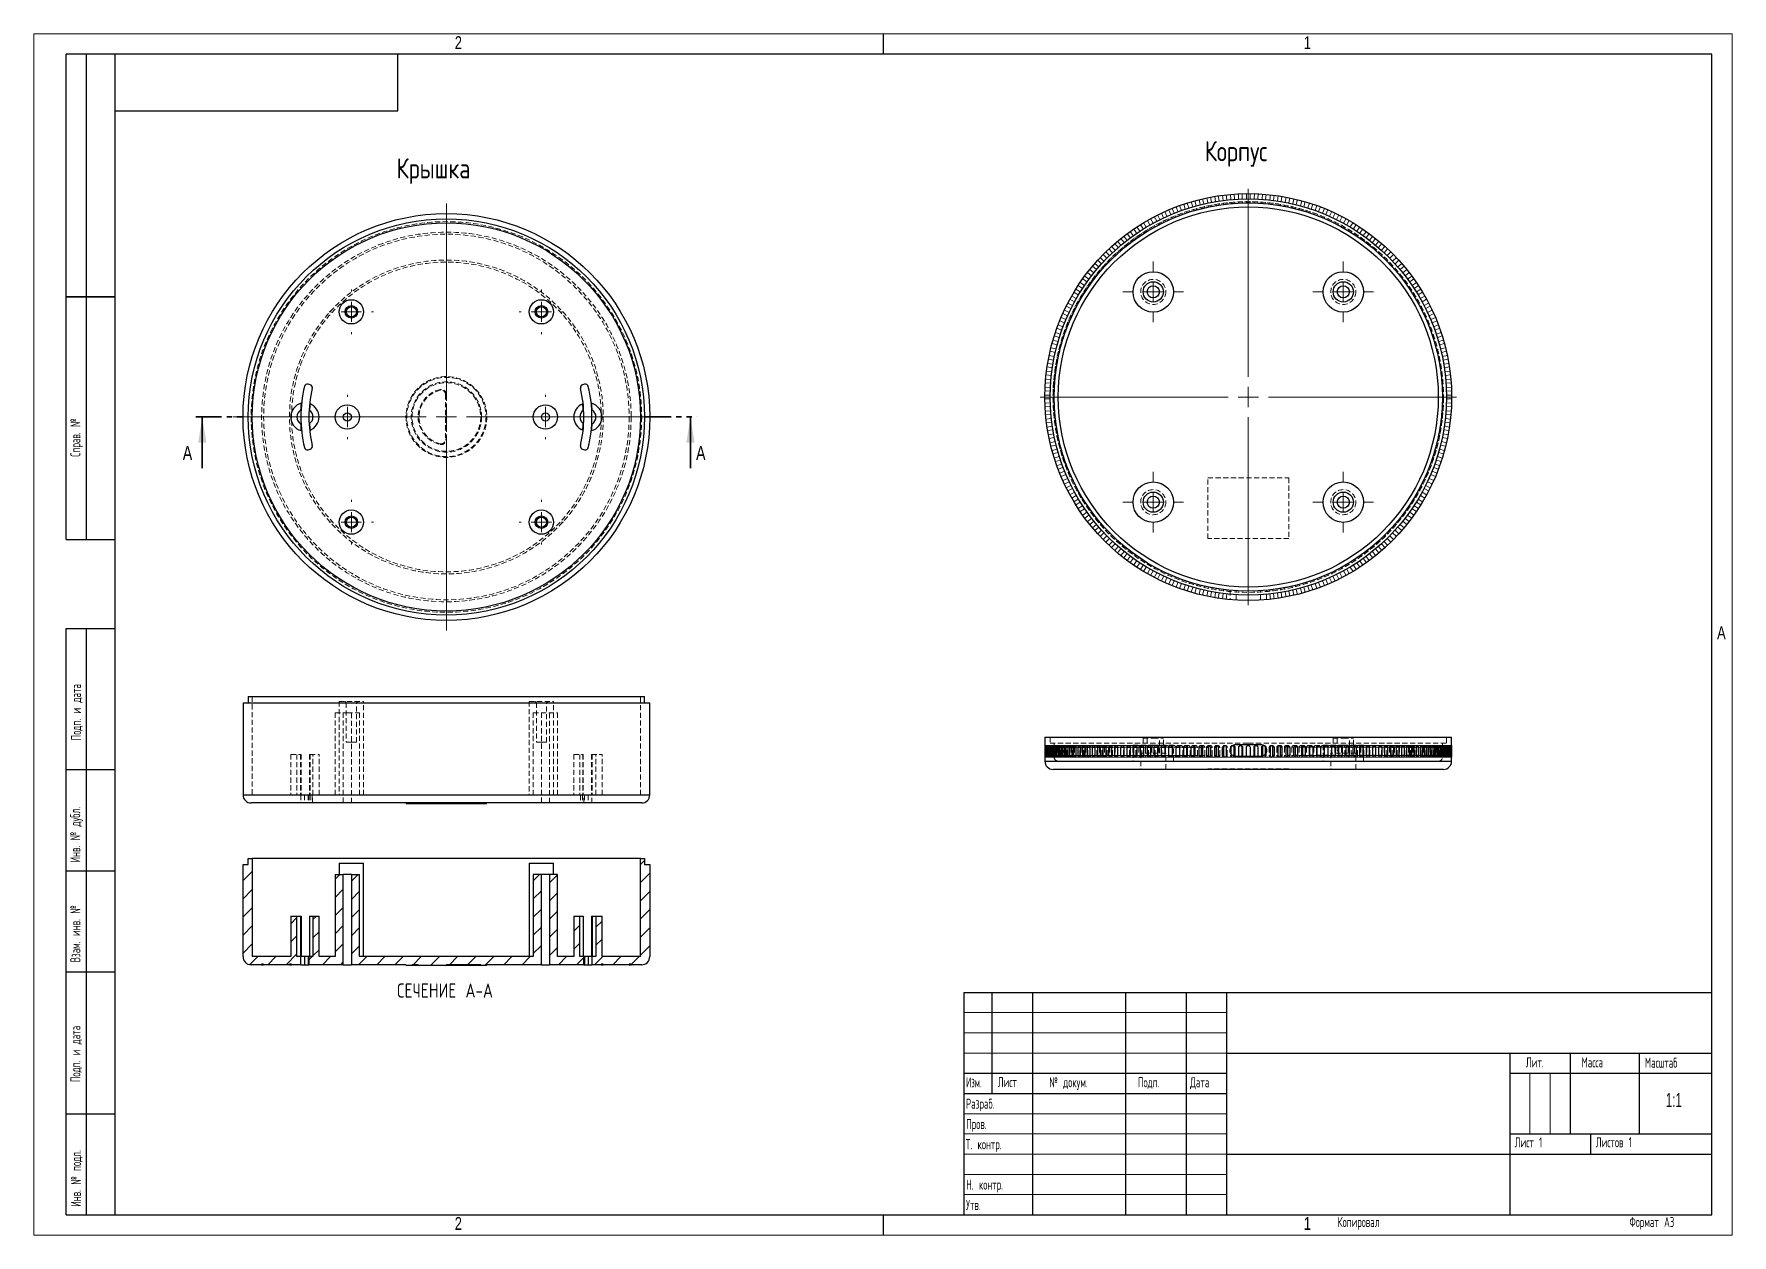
# Model space of a CAD drawing. Header units: millimetres. Extents: x 0 to 420, y 0 to 297.
import ezdxf

# ---------------------------------------------------------------- set-up
doc = ezdxf.new("R2010")
doc.units = ezdxf.units.MM
doc.linetypes.add('HIDDEN', pattern=[1.905, 1.27, -0.635])
doc.linetypes.add('PHANTOM', pattern=[12.7, 6.35, -1.27, 1.27, -1.27, 1.27, -1.27])
doc.layers.add('ОСЕВЫЕ', color=7, linetype='Continuous')
doc.styles.add('SLDTEXTSTYLE0', font='TXT', dxfattribs={"width": 0.605})
doc.styles.add('SLDTEXTSTYLE1', font='TXT', dxfattribs={"width": 0.605, "bigfont": 'bigfont'})
doc.styles.add('SLDTEXTSTYLE2', font='TXT', dxfattribs={"width": 0.55152, "bigfont": 'bigfont'})
doc.styles.add('SLDTEXTSTYLE3', font='TXT', dxfattribs={"width": 0.75})
doc.styles.add('SLDTEXTSTYLE4', font='TXT', dxfattribs={"width": 0.75, "bigfont": 'bigfont'})

msp = doc.modelspace()

# ---------------------------------------------------------------- texts
at = {"color": 7, "linetype": 'Continuous', "lineweight": 0}
for s, insert, char_height, attachment_point, style in [('2', (104.97, 296.45), 3.17, 2, 'SLDTEXTSTYLE3'), ('1', (314.97, 296.45), 3.17, 2, 'SLDTEXTSTYLE3'), ('\\M+1844B\\M+18480\\M+18482\\M+18481\\M+18485\\M+18483', (289.57, 270.52), 5, 1, 'SLDTEXTSTYLE4'), ('\\M+1844B\\M+18482\\M+1848D\\M+1848A\\M+1847B\\M+18470', (89.68, 266.27), 5, 1, 'SLDTEXTSTYLE4'), ('A', (417.37, 150.51), 3.17, 2, 'SLDTEXTSTYLE3'), ('\\M+18452\\M+18445\\M+18458\\M+18445\\M+1844E\\M+18449\\M+18445 A-A', (101.67, 62.22), 3.5, 2, 'SLDTEXTSTYLE4'), ('\\M+1844C\\M+18479\\M+18484.', (369.01, 43.96), 2.5, 1, 'SLDTEXTSTYLE1'), ('\\M+1844D\\M+18470\\M+18483\\M+18483\\M+18470', (382.76, 43.96), 2.5, 1, 'SLDTEXTSTYLE1'), ('\\M+1844D\\M+18470\\M+18483\\M+1848A\\M+18484\\M+18470\\M+18471', (398.43, 43.86), 2.5, 1, 'SLDTEXTSTYLE1'), ('\\M+18449\\M+18478\\M+1847D.', (230.54, 39), 2.5, 1, 'SLDTEXTSTYLE2'), ('\\M+1844C\\M+18479\\M+18483\\M+18484', (238.39, 39.06), 2.5, 1, 'SLDTEXTSTYLE1'), ('\\M+18782 \\M+18474\\M+18480\\M+1847B\\M+18485\\M+1847D.', (251.12, 39.03), 2.5, 1, 'SLDTEXTSTYLE1'), ('\\M+18450\\M+18480\\M+18474\\M+18481.', (273.04, 39.03), 2.5, 1, 'SLDTEXTSTYLE1'), ('\\M+18444\\M+18470\\M+18484\\M+18470', (285.97, 39.03), 2.5, 1, 'SLDTEXTSTYLE1'), ('\\M+18451\\M+18470\\M+18478\\M+18482\\M+18470\\M+18471.', (230.52, 33.73), 2.5, 1, 'SLDTEXTSTYLE1'), ('1:1', (405.61, 35.15), 3.5, 2, 'SLDTEXTSTYLE0'), ('\\M+18450\\M+18482\\M+18480\\M+18472.', (230.56, 28.7), 2.5, 1, 'SLDTEXTSTYLE1'), ('\\M+18453. \\M+1847B\\M+18480\\M+1847E\\M+18484\\M+18482.', (230.5, 23.7), 2.5, 1, 'SLDTEXTSTYLE1'), ('\\M+1844C\\M+18479\\M+18483\\M+18484 1', (366.24, 24.16), 2.5, 1, 'SLDTEXTSTYLE1'), ('\\M+1844C\\M+18479\\M+18483\\M+18484\\M+18480\\M+18472 1', (386.3, 24.2), 2.5, 1, 'SLDTEXTSTYLE1'), ('\\M+1844E. \\M+1847B\\M+18480\\M+1847E\\M+18484\\M+18482.', (230.56, 13.72), 2.5, 1, 'SLDTEXTSTYLE1'), ('\\M+18454\\M+18484\\M+18472.', (230.55, 8.7), 2.5, 1, 'SLDTEXTSTYLE1'), ('2', (104.97, 4.45), 3.17, 2, 'SLDTEXTSTYLE3'), ('1', (314.97, 4.45), 3.17, 2, 'SLDTEXTSTYLE3'), ('\\M+1844B\\M+18480\\M+18481\\M+18479\\M+18482\\M+18480\\M+18472\\M+18470\\M+1847C', (322.46, 4.47), 2.5, 1, 'SLDTEXTSTYLE1'), ('\\M+18455\\M+18480\\M+18482\\M+1847D\\M+18470\\M+18484 \\M+184403', (394.63, 4.48), 2.5, 1, 'SLDTEXTSTYLE1')]:
    msp.add_mtext(s, dxfattribs=dict(at, insert=insert, char_height=char_height, attachment_point=attachment_point, style=style))
at = {"color": 7, "linetype": 'Continuous', "lineweight": 0, "char_height": 2.5, "attachment_point": 1, "rotation": 90, "style": 'SLDTEXTSTYLE1'}
for s, insert in [('\\M+18452\\M+18481\\M+18482\\M+18470\\M+18472. \\M+18782', (9, 192.45)), ('\\M+18450\\M+18480\\M+18474\\M+18481. \\M+18479 \\M+18474\\M+18470\\M+18484\\M+18470', (9.14, 122.3)), ('\\M+18449\\M+1847E\\M+18472. \\M+18782 \\M+18474\\M+18485\\M+18471\\M+1847C.', (8.95, 92.12)), ('\\M+18442\\M+18478\\M+18470\\M+1847D. \\M+18479\\M+1847E\\M+18472. \\M+18782', (8.97, 67.4)), ('\\M+18450\\M+18480\\M+18474\\M+18481. \\M+18479 \\M+18474\\M+18470\\M+18484\\M+18470', (8.99, 37.79)), ('\\M+18449\\M+1847E\\M+18472. \\M+18782 \\M+18481\\M+18480\\M+18474\\M+1847C.', (9.15, 6.96))]:
    msp.add_mtext(s, dxfattribs=dict(at, insert=insert))
at = {"color": 7, "linetype": 'Continuous', "char_height": 3.5, "attachment_point": 1, "style": 'SLDTEXTSTYLE3'}
for insert in [(36.81, 195.14), (163.76, 195.14)]:
    msp.add_mtext('A', dxfattribs=dict(at, insert=insert))

# ---------------------------------------------------------------- blocks, each defined once
blk = doc.blocks.new('SW_CENTERMARKSYMBOL_0')
at = {"color": 0, "linetype": 'Continuous', "lineweight": 0}
for p, q in [((0, 5), (0, 52.8)), ((-5, 0), (-52.8, 0)), ((0, 0), (-2.5, 0)), ((0, 0), (0, 2.5)), ((0, 0), (0, -2.5)), ((0, 0), (2.5, 0)), ((5, 0), (52.8, 0)), ((0, -5), (0, -52.8))]:
    blk.add_line(p, q, dxfattribs=at)
blk = doc.blocks.new('SW_CENTERMARKSYMBOL_1')
at = {"color": 0, "linetype": 'Continuous', "lineweight": 0}
for p, q in [((0, 5), (0, 5.5)), ((-5, 0), (-5.5, 0)), ((0, 0), (-2.5, 0)), ((0, 0), (0, 2.5)), ((0, 0), (0, -2.5)), ((0, 0), (2.5, 0)), ((5, 0), (5.5, 0)), ((0, -5), (0, -5.5))]:
    blk.add_line(p, q, dxfattribs=at)
blk = doc.blocks.new('SW_CENTERMARKSYMBOL_2')
at = {"color": 0, "linetype": 'Continuous', "lineweight": 0}
for p, q in [((0, 5), (0, 5.5)), ((-5, 0), (-5.5, 0)), ((0, 0), (-2.5, 0)), ((0, 0), (0, 2.5)), ((0, 0), (0, -2.5)), ((0, 0), (2.5, 0)), ((5, 0), (5.5, 0)), ((0, -5), (0, -5.5))]:
    blk.add_line(p, q, dxfattribs=at)
blk = doc.blocks.new('SW_CENTERMARKSYMBOL_3')
at = {"color": 0, "linetype": 'Continuous', "lineweight": 0}
for p, q in [((0, 5), (0, 5.5)), ((-5, 0), (-5.5, 0)), ((0, 0), (-2.5, 0)), ((0, 0), (0, 2.5)), ((0, 0), (0, -2.5)), ((0, 0), (2.5, 0)), ((5, 0), (5.5, 0)), ((0, -5), (0, -5.5))]:
    blk.add_line(p, q, dxfattribs=at)
blk = doc.blocks.new('SW_CENTERMARKSYMBOL_4')
at = {"color": 0, "linetype": 'Continuous', "lineweight": 0}
for p, q in [((0, 5), (0, 5.5)), ((-5, 0), (-5.5, 0)), ((0, 0), (-2.5, 0)), ((0, 0), (0, 2.5)), ((0, 0), (0, -2.5)), ((0, 0), (2.5, 0)), ((5, 0), (5.5, 0)), ((0, -5), (0, -5.5))]:
    blk.add_line(p, q, dxfattribs=at)
blk = doc.blocks.new('SW_CENTERMARKSYMBOL_5')
at = {"color": 0, "linetype": 'Continuous', "lineweight": 0}
for p, q in [((0, 5), (0, 5.5)), ((-5, 0), (-5.5, 0)), ((0, 0), (-2.5, 0)), ((0, 0), (0, 2.5)), ((0, 0), (0, -2.5)), ((0, 0), (2.5, 0)), ((5, 0), (5.5, 0)), ((0, -5), (0, -5.5))]:
    blk.add_line(p, q, dxfattribs=at)
blk = doc.blocks.new('SW_CENTERMARKSYMBOL_6')
at = {"color": 0, "linetype": 'Continuous', "lineweight": 0}
for p, q in [((0, 5), (0, 5.5)), ((-5, 0), (-5.5, 0)), ((0, 0), (-2.5, 0)), ((0, 0), (0, 2.5)), ((0, 0), (0, -2.5)), ((0, 0), (2.5, 0)), ((5, 0), (5.5, 0)), ((0, -5), (0, -5.5))]:
    blk.add_line(p, q, dxfattribs=at)
blk = doc.blocks.new('SW_CENTERMARKSYMBOL_7')
at = {"color": 0, "linetype": 'Continuous', "lineweight": 0}
for p, q in [((0, 5), (0, 51.5)), ((-5, 0), (-51.5, 0)), ((0, 0), (-2.5, 0)), ((0, 0), (0, 2.5)), ((0, 0), (0, -2.5)), ((0, 0), (2.5, 0)), ((5, 0), (51.5, 0)), ((0, -5), (0, -51.5))]:
    blk.add_line(p, q, dxfattribs=at)
blk = doc.blocks.new('SW_CENTERMARKSYMBOL_8')
at = {"color": 0, "linetype": 'Continuous', "lineweight": 0}
for p, q in [((0, 5), (0, 7.5)), ((-5, 0), (-7.5, 0)), ((0, 0), (-2.5, 0)), ((0, 0), (0, 2.5)), ((0, 0), (0, -2.5)), ((0, 0), (2.5, 0)), ((5, 0), (7.5, 0)), ((0, -5), (0, -7.5))]:
    blk.add_line(p, q, dxfattribs=at)
blk = doc.blocks.new('SW_CENTERMARKSYMBOL_9')
at = {"color": 0, "linetype": 'Continuous', "lineweight": 0}
for p, q in [((0, 5), (0, 7.5)), ((-5, 0), (-7.5, 0)), ((0, 0), (-2.5, 0)), ((0, 0), (0, 2.5)), ((0, 0), (0, -2.5)), ((0, 0), (2.5, 0)), ((5, 0), (7.5, 0)), ((0, -5), (0, -7.5))]:
    blk.add_line(p, q, dxfattribs=at)
blk = doc.blocks.new('SW_CENTERMARKSYMBOL_10')
at = {"color": 0, "linetype": 'Continuous', "lineweight": 0}
for p, q in [((0, 5), (0, 7.5)), ((-5, 0), (-7.5, 0)), ((0, 0), (-2.5, 0)), ((0, 0), (0, 2.5)), ((0, 0), (0, -2.5)), ((0, 0), (2.5, 0)), ((5, 0), (7.5, 0)), ((0, -5), (0, -7.5))]:
    blk.add_line(p, q, dxfattribs=at)
blk = doc.blocks.new('SW_CENTERMARKSYMBOL_11')
at = {"color": 0, "linetype": 'Continuous', "lineweight": 0}
for p, q in [((0, 5), (0, 7.5)), ((-5, 0), (-7.5, 0)), ((0, 0), (-2.5, 0)), ((0, 0), (0, 2.5)), ((0, 0), (0, -2.5)), ((0, 0), (2.5, 0)), ((5, 0), (7.5, 0)), ((0, -5), (0, -7.5))]:
    blk.add_line(p, q, dxfattribs=at)

# ---------------------------------------------------------------- hatches: boundary and pattern name
at = {"linetype": 'Continuous', "lineweight": 18}
h = msp.add_hatch(dxfattribs=at)
h.set_pattern_fill('ANSI31', angle=3e-322, style=0)
edge = h.paths.add_edge_path(flags=0)
edge.add_line((53.71, 66.84), (56.31, 66.84))
edge.add_line((56.31, 66.84), (56.31, 66.94))
edge.add_line((56.31, 66.94), (56.81, 66.94))
edge.add_line((56.81, 66.94), (56.81, 66.84))
edge.add_line((56.81, 66.84), (63.21, 66.84))
edge.add_line((63.21, 66.84), (63.21, 66.94))
edge.add_line((63.21, 66.94), (63.71, 66.94))
edge.add_line((63.71, 66.94), (63.71, 66.84))
edge.add_line((63.71, 66.84), (66.01, 66.84))
edge.add_line((66.01, 66.84), (66.01, 68.84))
edge.add_line((66.01, 68.84), (65.01, 68.84))
edge.add_line((65.01, 68.84), (65.01, 78.84))
edge.add_line((65.01, 78.84), (63.51, 78.84))
edge.add_line((63.51, 78.84), (63.51, 68.84))
edge.add_line((63.51, 68.84), (54.01, 68.84))
edge.add_line((54.01, 68.84), (54.01, 93.14))
edge.add_line((54.01, 93.14), (53.01, 93.14))
edge.add_line((53.01, 93.14), (53.01, 91.64))
edge.add_line((53.01, 91.64), (51.71, 91.64))
edge.add_line((51.71, 91.64), (51.71, 68.84))
edge.add_arc((53.71, 68.84), 2, 180, 270)
h = msp.add_hatch(dxfattribs=at)
h.set_pattern_fill('ANSI31', angle=3e-322, style=0)
edge = h.paths.add_edge_path(flags=0)
edge.add_line((147.21, 66.94), (147.71, 66.94))
edge.add_line((147.71, 66.94), (147.71, 66.84))
edge.add_line((147.71, 66.84), (150.31, 66.84))
edge.add_arc((150.31, 68.84), 2, 270, 360)
edge.add_line((152.31, 68.84), (152.31, 91.64))
edge.add_line((152.31, 91.64), (151.01, 91.64))
edge.add_line((151.01, 91.64), (151.01, 93.14))
edge.add_line((151.01, 93.14), (150.01, 93.14))
edge.add_line((150.01, 93.14), (150.01, 68.84))
edge.add_line((150.01, 68.84), (140.51, 68.84))
edge.add_line((140.51, 68.84), (140.51, 78.84))
edge.add_line((140.51, 78.84), (139.01, 78.84))
edge.add_line((139.01, 78.84), (139.01, 68.84))
edge.add_line((139.01, 68.84), (138.01, 68.84))
edge.add_line((138.01, 68.84), (138.01, 66.84))
edge.add_line((138.01, 66.84), (140.31, 66.84))
edge.add_line((140.31, 66.84), (140.31, 66.94))
edge.add_line((140.31, 66.94), (140.81, 66.94))
edge.add_line((140.81, 66.94), (140.81, 66.84))
edge.add_line((140.81, 66.84), (147.21, 66.84))
edge.add_line((147.21, 66.84), (147.21, 66.94))
h = msp.add_hatch(dxfattribs=at)
h.set_pattern_fill('ANSI31', angle=3e-322, style=0)
h.paths.add_polyline_path([(68.01, 66.84), (76.51, 66.84), (76.51, 89.14), (74.51, 89.14), (74.51, 68.84), (70.51, 68.84), (70.51, 78.84), (69.01, 78.84), (69.01, 68.84), (68.01, 68.84)], flags=0)
h = msp.add_hatch(dxfattribs=at)
h.set_pattern_fill('ANSI31', angle=3e-322, style=0)
edge = h.paths.add_edge_path(flags=0)
edge.add_arc((95.24, 66.84), 0.2, 180, 270)
edge.add_line((95.24, 66.64), (101.81, 66.64))
edge.add_arc((101.81, 66.84), 0.2, 270, 360)
edge.add_line((102.01, 66.84), (110.5, 66.84))
edge.add_arc((110.7, 66.84), 0.2, 180, 270)
edge.add_line((110.7, 66.64), (111.81, 66.64))
edge.add_arc((111.81, 66.84), 0.2, 270, 360)
edge.add_line((112.01, 66.84), (125.51, 66.84))
edge.add_line((125.51, 66.84), (125.51, 89.14))
edge.add_line((125.51, 89.14), (123.51, 89.14))
edge.add_line((123.51, 89.14), (123.51, 68.84))
edge.add_line((123.51, 68.84), (80.51, 68.84))
edge.add_line((80.51, 68.84), (80.51, 89.14))
edge.add_line((80.51, 89.14), (78.51, 89.14))
edge.add_line((78.51, 89.14), (78.51, 66.84))
edge.add_line((78.51, 66.84), (92.01, 66.84))
edge.add_arc((92.21, 66.84), 0.2, 180, 270)
edge.add_line((92.21, 66.64), (93.31, 66.64))
edge.add_arc((93.31, 66.84), 0.2, 270, 360)
edge.add_line((93.51, 66.84), (95.04, 66.84))
h = msp.add_hatch(dxfattribs=at)
h.set_pattern_fill('ANSI31', angle=3e-322, style=0)
h.paths.add_polyline_path([(127.51, 66.84), (136.01, 66.84), (136.01, 68.84), (135.01, 68.84), (135.01, 78.84), (133.51, 78.84), (133.51, 68.84), (129.51, 68.84), (129.51, 89.14), (127.51, 89.14)], flags=0)

# ---------------------------------------------------------------- linework, layer by layer
at = {"color": 7, "linetype": 'Continuous', "lineweight": 25}
for p, q in [((8, 172), (8, 292)), ((20, 292), (8, 292)), ((8, 172), (8, 292)), ((13, 172), (13, 292)), ((13, 172), (13, 292)), ((20, 292), (20, 5)), ((415, 292), (20, 292)), ((20, 292), (20, 5)), ((90, 278), (90, 292)), ((415, 5), (415, 292)), ((20, 278), (90, 278)), ((8, 232), (20, 232)), ((20, 232), (8, 232)), ((68.31, 210.24), (67.83, 210.37)), ((136.18, 210.37), (135.7, 210.24)), ((67.83, 194.2), (68.31, 194.33)), ((135.7, 194.33), (136.18, 194.2)), ((8, 172), (20, 172)), ((8, 5), (8, 150)), ((8, 150), (20, 150)), ((13, 5), (13, 150)), ((51.71, 131.64), (51.71, 108.84)), ((51.71, 131.64), (102.01, 131.64)), ((53.01, 133.14), (53.01, 131.64)), ((53.01, 133.14), (102.01, 133.14)), ((102.01, 133.14), (151.01, 133.14)), ((102.01, 131.64), (152.31, 131.64)), ((151.01, 131.64), (151.01, 133.14)), ((152.31, 108.84), (152.31, 131.64)), ((250.05, 123.15), (250.05, 121.04)), ((250.05, 123.15), (300.35, 123.15)), ((300.35, 123.15), (350.65, 123.15)), ((350.65, 121.04), (350.65, 123.15)), ((250.05, 120.6), (250.05, 118.6)), ((250.05, 118.15), (250.05, 117.15)), ((250.07, 118.6), (250.07, 120.6)), ((250.11, 120.6), (250.11, 118.6)), ((250.17, 118.6), (250.17, 120.6)), ((250.24, 120.6), (250.24, 118.6)), ((250.35, 118.6), (250.35, 120.6)), ((250.45, 120.6), (250.45, 118.6)), ((250.6, 118.6), (250.6, 120.6)), ((250.74, 120.6), (250.74, 118.6)), ((250.93, 118.6), (250.93, 120.6)), ((251.1, 120.6), (251.1, 118.6)), ((251.34, 118.6), (251.34, 120.6)), ((251.55, 120.6), (251.55, 118.6)), ((251.82, 118.6), (251.82, 120.6)), ((252.06, 120.6), (252.06, 118.6)), ((252.37, 118.6), (252.37, 120.6)), ((252.65, 120.6), (252.65, 118.6)), ((253, 118.6), (253, 120.6)), ((253.32, 120.6), (253.32, 118.6)), ((253.71, 118.6), (253.71, 120.6)), ((254.05, 120.6), (254.05, 118.6)), ((254.48, 118.6), (254.48, 120.6)), ((254.86, 120.6), (254.86, 118.6)), ((255.33, 118.6), (255.33, 120.6)), ((255.74, 120.6), (255.74, 118.6)), ((256.24, 118.6), (256.24, 120.6)), ((256.68, 120.6), (256.68, 118.6)), ((257.23, 118.6), (257.23, 120.6)), ((257.7, 120.6), (257.7, 118.6)), ((258.28, 118.6), (258.28, 120.6)), ((258.78, 120.6), (258.78, 118.6)), ((259.39, 118.6), (259.39, 120.6)), ((259.92, 120.6), (259.92, 118.6)), ((260.57, 118.6), (260.57, 120.6)), ((261.13, 120.6), (261.13, 118.6)), ((261.81, 118.6), (261.81, 120.6)), ((262.39, 120.6), (262.39, 118.6)), ((263.11, 118.6), (263.11, 120.6)), ((263.72, 120.6), (263.72, 118.6)), ((264.46, 118.6), (264.46, 120.6)), ((265.1, 120.6), (265.1, 118.6)), ((265.88, 118.6), (265.88, 120.6)), ((266.54, 120.6), (266.54, 118.6)), ((267.34, 118.6), (267.34, 120.6)), ((268.02, 120.6), (268.02, 118.6)), ((268.86, 118.6), (268.86, 120.6)), ((269.56, 120.6), (269.56, 118.6)), ((270.42, 118.6), (270.42, 120.6)), ((271.15, 120.6), (271.15, 118.6)), ((272.03, 118.6), (272.03, 120.6)), ((272.78, 120.6), (272.78, 118.6)), ((273.68, 118.6), (273.68, 120.6)), ((274.45, 120.6), (274.45, 118.6)), ((275.38, 118.6), (275.38, 120.6)), ((276.16, 120.6), (276.16, 118.6)), ((277.11, 118.6), (277.11, 120.6)), ((277.91, 120.6), (277.91, 118.6)), ((278.88, 118.6), (278.88, 120.6)), ((279.7, 120.6), (279.7, 118.6)), ((280.68, 118.6), (280.68, 120.6)), ((281.52, 120.6), (281.52, 118.6)), ((282.52, 118.6), (282.52, 120.6)), ((282.52, 120.6), (283.31, 120.6)), ((282.52, 118.6), (283.31, 118.6)), ((283.31, 120.6), (283.31, 118.6)), ((283.31, 118.6), (283.34, 118.46)), ((283.36, 120.6), (283.36, 118.6)), ((284.38, 118.6), (284.38, 120.6)), ((284.38, 120.6), (285.09, 120.6)), ((284.38, 118.6), (285.09, 118.6)), ((285.09, 120.6), (285.09, 118.6)), ((285.23, 120.6), (285.23, 118.6)), ((286.26, 118.6), (286.26, 120.6)), ((286.26, 120.6), (286.89, 120.6)), ((286.26, 118.6), (286.89, 118.6)), ((286.89, 120.6), (286.89, 118.6)), ((287.13, 120.6), (287.13, 118.6)), ((288.17, 118.6), (288.17, 120.6)), ((288.17, 120.6), (288.71, 120.6)), ((288.17, 118.6), (288.71, 118.6)), ((288.71, 120.6), (288.71, 118.6)), ((289.04, 120.6), (289.04, 118.6)), ((290.09, 118.6), (290.09, 120.6)), ((290.09, 120.6), (290.54, 120.6)), ((290.09, 118.6), (290.54, 118.6)), ((290.54, 120.6), (290.54, 118.6)), ((290.98, 120.6), (290.98, 118.6)), ((292.04, 118.6), (292.04, 120.6)), ((292.04, 120.6), (292.4, 120.6)), ((292.04, 118.6), (292.4, 118.6)), ((292.4, 120.6), (292.4, 118.6)), ((292.92, 120.6), (292.92, 118.6)), ((293.99, 118.6), (293.99, 120.6)), ((293.99, 120.6), (294.26, 120.6)), ((293.99, 118.6), (294.26, 118.6)), ((294.26, 120.6), (294.26, 118.6)), ((294.88, 120.6), (294.88, 118.6)), ((296.13, 118.94), (296.13, 120.6)), ((296.85, 118.6), (296.85, 120.6)), ((296.85, 120.6), (297.03, 120.6)), ((296.85, 118.6), (297.03, 118.6)), ((297.03, 120.6), (297.03, 118.6)), ((297.35, 121.3), (303.35, 121.3)), ((303.35, 118.3), (297.35, 118.3)), ((298.01, 118.6), (298.01, 120.6)), ((298.82, 118.6), (298.82, 120.6)), ((298.82, 120.6), (298.91, 120.6)), ((298.82, 118.6), (298.91, 118.6)), ((298.91, 120.6), (298.91, 118.6)), ((299.9, 118.6), (299.9, 120.6)), ((300.8, 120.6), (300.8, 118.6)), ((301.78, 118.6), (301.78, 120.6)), ((301.87, 120.6), (301.78, 120.6)), ((301.87, 118.6), (301.78, 118.6)), ((301.87, 120.6), (301.87, 118.6)), ((302.68, 120.6), (302.68, 118.6)), ((303.67, 118.6), (303.67, 120.6)), ((303.85, 120.6), (303.67, 120.6)), ((303.85, 118.6), (303.67, 118.6)), ((303.85, 120.6), (303.85, 118.6)), ((304.56, 120.6), (304.56, 118.95)), ((305.81, 118.6), (305.81, 120.6)), ((306.71, 120.6), (306.44, 120.6)), ((306.44, 118.6), (306.44, 120.6)), ((306.71, 118.6), (306.44, 118.6)), ((306.71, 120.6), (306.71, 118.6)), ((307.77, 118.6), (307.77, 120.6)), ((308.66, 120.6), (308.3, 120.6)), ((308.3, 118.6), (308.3, 120.6)), ((308.66, 118.6), (308.3, 118.6)), ((308.66, 120.6), (308.66, 118.6)), ((309.72, 118.6), (309.72, 120.6)), ((310.6, 120.6), (310.15, 120.6)), ((310.15, 118.6), (310.15, 120.6)), ((310.6, 118.6), (310.15, 118.6)), ((310.6, 120.6), (310.6, 118.6)), ((311.65, 118.6), (311.65, 120.6)), ((312.53, 120.6), (311.99, 120.6)), ((311.99, 118.6), (311.99, 120.6)), ((312.53, 118.6), (311.99, 118.6)), ((312.53, 120.6), (312.53, 118.6)), ((313.57, 118.6), (313.57, 120.6)), ((314.43, 120.6), (313.81, 120.6)), ((313.81, 118.6), (313.81, 120.6)), ((314.43, 118.6), (313.81, 118.6)), ((314.43, 120.6), (314.43, 118.6)), ((315.46, 118.6), (315.46, 120.6)), ((316.32, 120.6), (315.61, 120.6)), ((315.61, 118.6), (315.61, 120.6)), ((316.32, 118.6), (315.61, 118.6)), ((316.32, 120.6), (316.32, 118.6)), ((317.34, 118.6), (317.34, 120.6)), ((317.38, 118.6), (317.38, 120.6)), ((318.18, 120.6), (317.38, 120.6)), ((318.18, 118.6), (317.38, 118.6)), ((318.18, 120.6), (318.18, 118.6)), ((319.18, 118.6), (319.18, 120.6)), ((320.01, 120.6), (320.01, 118.6)), ((321, 118.6), (321, 120.6)), ((321.82, 120.6), (321.82, 118.6)), ((322.78, 118.6), (322.78, 120.6)), ((323.58, 120.6), (323.58, 118.6)), ((324.53, 118.6), (324.53, 120.6)), ((325.32, 120.6), (325.32, 118.6)), ((326.25, 118.6), (326.25, 120.6)), ((327.01, 120.6), (327.01, 118.6)), ((327.92, 118.6), (327.92, 120.6)), ((328.67, 120.6), (328.67, 118.6)), ((329.55, 118.6), (329.55, 120.6)), ((330.28, 120.6), (330.28, 118.6)), ((331.13, 118.6), (331.13, 120.6)), ((331.84, 120.6), (331.84, 118.6)), ((332.67, 118.6), (332.67, 120.6)), ((333.36, 120.6), (333.36, 118.6)), ((334.16, 118.6), (334.16, 120.6)), ((334.82, 120.6), (334.82, 118.6)), ((335.6, 118.6), (335.6, 120.6)), ((336.23, 120.6), (336.23, 118.6)), ((336.98, 118.6), (336.98, 120.6)), ((337.59, 120.6), (337.59, 118.6)), ((338.3, 118.6), (338.3, 120.6)), ((338.89, 120.6), (338.89, 118.6)), ((339.57, 118.6), (339.57, 120.6)), ((340.13, 120.6), (340.13, 118.6)), ((340.78, 118.6), (340.78, 120.6)), ((341.31, 120.6), (341.31, 118.6)), ((341.92, 118.6), (341.92, 120.6)), ((342.42, 120.6), (342.42, 118.6)), ((343, 118.6), (343, 120.6)), ((343.47, 120.6), (343.47, 118.6)), ((344.01, 118.6), (344.01, 120.6)), ((344.45, 120.6), (344.45, 118.6)), ((344.96, 118.6), (344.96, 120.6)), ((345.37, 120.6), (345.37, 118.6)), ((345.84, 118.6), (345.84, 120.6)), ((346.21, 120.6), (346.21, 118.6)), ((346.65, 118.6), (346.65, 120.6)), ((346.99, 120.6), (346.99, 118.6)), ((347.38, 118.6), (347.38, 120.6)), ((347.69, 120.6), (347.69, 118.6)), ((348.05, 118.6), (348.05, 120.6)), ((348.32, 120.6), (348.32, 118.6)), ((348.64, 118.6), (348.64, 120.6)), ((348.88, 120.6), (348.88, 118.6)), ((349.15, 118.6), (349.15, 120.6)), ((349.36, 120.6), (349.36, 118.6)), ((349.59, 118.6), (349.59, 120.6)), ((349.77, 120.6), (349.77, 118.6)), ((349.96, 118.6), (349.96, 120.6)), ((350.1, 120.6), (350.1, 118.6)), ((350.25, 118.6), (350.25, 120.6)), ((350.35, 120.6), (350.35, 118.6)), ((350.46, 118.6), (350.46, 120.6)), ((350.53, 120.6), (350.53, 118.6)), ((350.59, 118.6), (350.59, 120.6)), ((350.63, 120.6), (350.63, 118.6)), ((350.65, 118.6), (350.65, 120.6)), ((350.65, 117.15), (350.65, 118.15)), ((20, 115), (8, 115)), ((300.35, 115.15), (252.05, 115.15)), ((348.65, 115.15), (300.35, 115.15)), ((150.31, 106.84), (53.71, 106.84)), ((111.81, 106.64), (92.21, 106.64)), ((53.01, 91.64), (53.01, 93.14)), ((53.01, 93.14), (54.01, 93.14)), ((54.01, 93.14), (54.01, 68.84)), ((150.01, 93.14), (54.01, 93.14)), ((150.01, 68.84), (150.01, 93.14)), ((150.01, 93.14), (151.01, 93.14)), ((151.01, 93.14), (151.01, 91.64)), ((20, 90), (8, 90)), ((51.71, 68.84), (51.71, 91.64)), ((51.71, 91.64), (53.01, 91.64)), ((74.51, 89.14), (74.51, 68.84)), ((74.51, 89.14), (76.51, 89.14)), ((75.51, 91.94), (75.51, 89.14)), ((75.51, 91.94), (78.51, 91.94)), ((78.51, 89.14), (76.51, 89.14)), ((76.51, 66.84), (76.51, 89.14)), ((78.51, 91.94), (81.51, 91.94)), ((78.51, 89.14), (78.51, 66.84)), ((78.51, 89.14), (80.51, 89.14)), ((80.51, 68.84), (80.51, 89.14)), ((81.51, 68.84), (81.51, 91.94)), ((122.51, 91.94), (122.51, 68.84)), ((122.51, 91.94), (125.51, 91.94)), ((123.51, 89.14), (123.51, 68.84)), ((125.51, 89.14), (123.51, 89.14)), ((125.51, 91.94), (128.51, 91.94)), ((125.51, 66.84), (125.51, 89.14)), ((127.51, 89.14), (125.51, 89.14)), ((127.51, 89.14), (127.51, 66.84)), ((129.51, 89.14), (127.51, 89.14)), ((128.51, 89.14), (128.51, 91.94)), ((129.51, 68.84), (129.51, 89.14)), ((151.01, 91.64), (152.31, 91.64)), ((152.31, 91.64), (152.31, 68.84)), ((63.51, 78.84), (63.51, 68.84)), ((63.51, 78.84), (65.01, 78.84)), ((65.01, 68.84), (65.01, 78.84)), ((65.01, 78.84), (65.95, 78.84)), ((65.95, 78.84), (65.95, 68.84)), ((65.95, 78.84), (66.08, 78.84)), ((66.08, 78.84), (66.08, 68.84)), ((68.15, 78.84), (68.15, 68.84)), ((68.15, 78.84), (69.01, 78.84)), ((69.01, 78.84), (69.01, 68.84)), ((69.01, 78.84), (70.51, 78.84)), ((70.51, 68.84), (70.51, 78.84)), ((133.51, 78.84), (133.51, 68.84)), ((133.51, 78.84), (135.01, 78.84)), ((135.01, 68.84), (135.01, 78.84)), ((135.01, 78.84), (135.86, 78.84)), ((135.86, 78.84), (135.86, 68.84)), ((137.93, 78.84), (137.93, 68.84)), ((137.93, 78.84), (138.06, 78.84)), ((138.06, 78.84), (138.06, 68.84)), ((138.06, 78.84), (139.01, 78.84)), ((139.01, 78.84), (139.01, 68.84)), ((139.01, 78.84), (140.51, 78.84)), ((140.51, 68.84), (140.51, 78.84)), ((63.51, 68.84), (54.01, 68.84)), ((66.01, 68.84), (65.01, 68.84)), ((66.91, 68.84), (66.01, 68.84)), ((66.01, 66.84), (66.01, 68.84)), ((66.91, 68.84), (66.91, 66.84)), ((67.83, 68.84), (66.91, 68.84)), ((67.83, 68.84), (67.83, 66.84)), ((68.01, 68.84), (67.83, 68.84)), ((68.01, 68.84), (68.01, 66.84)), ((69.01, 68.84), (68.01, 68.84)), ((74.51, 68.84), (70.51, 68.84)), ((123.51, 68.84), (80.51, 68.84)), ((133.51, 68.84), (129.51, 68.84)), ((136.01, 68.84), (135.01, 68.84)), ((136.01, 66.84), (136.01, 68.84)), ((136.18, 68.84), (136.01, 68.84)), ((136.18, 68.84), (136.18, 66.84)), ((137.1, 68.84), (136.18, 68.84)), ((137.1, 68.84), (137.1, 66.84)), ((138.01, 68.84), (137.1, 68.84)), ((138.01, 68.84), (138.01, 66.84)), ((139.01, 68.84), (138.01, 68.84)), ((150.01, 68.84), (140.51, 68.84)), ((20, 65), (8, 65)), ((56.31, 66.84), (53.71, 66.84)), ((56.31, 66.84), (56.31, 66.94)), ((56.81, 66.94), (56.31, 66.94)), ((56.31, 66.84), (56.81, 66.84)), ((56.81, 66.84), (56.81, 66.94)), ((63.21, 66.84), (56.81, 66.84)), ((63.21, 66.84), (63.21, 66.94)), ((63.71, 66.94), (63.21, 66.94)), ((63.21, 66.84), (63.71, 66.84)), ((63.71, 66.84), (63.71, 66.94)), ((66.01, 66.84), (63.71, 66.84)), ((66.01, 66.84), (66.91, 66.84)), ((66.91, 66.84), (67.83, 66.84)), ((67.83, 66.84), (68.01, 66.84)), ((76.51, 66.84), (68.01, 66.84)), ((76.51, 66.84), (78.51, 66.84)), ((92.01, 66.84), (78.51, 66.84)), ((93.31, 66.64), (92.21, 66.64)), ((95.24, 66.64), (93.31, 66.64)), ((95.04, 66.84), (93.51, 66.84)), ((101.81, 66.64), (95.24, 66.64)), ((110.7, 66.64), (101.81, 66.64)), ((110.5, 66.84), (102.01, 66.84)), ((111.81, 66.64), (110.7, 66.64)), ((125.51, 66.84), (112.01, 66.84)), ((125.51, 66.84), (127.51, 66.84)), ((136.01, 66.84), (127.51, 66.84)), ((136.01, 66.84), (136.18, 66.84)), ((136.18, 66.84), (137.1, 66.84)), ((137.1, 66.84), (138.01, 66.84)), ((140.31, 66.84), (138.01, 66.84)), ((140.31, 66.94), (140.31, 66.84)), ((140.81, 66.94), (140.31, 66.94)), ((140.31, 66.84), (140.81, 66.84)), ((140.81, 66.94), (140.81, 66.84)), ((147.21, 66.84), (140.81, 66.84)), ((147.21, 66.94), (147.21, 66.84)), ((147.71, 66.94), (147.21, 66.94)), ((147.21, 66.84), (147.71, 66.84)), ((147.71, 66.94), (147.71, 66.84)), ((150.31, 66.84), (147.71, 66.84)), ((230, 60), (415, 60)), ((230, 60), (230, 5)), ((237, 35), (237, 60)), ((247, 60), (247, 5)), ((270, 60), (270, 5)), ((285, 60), (285, 5)), ((295, 60), (295, 5)), ((295, 45), (415, 45)), ((365, 45), (365, 5)), ((380, 45), (380, 25)), ((397, 45), (397, 25)), ((230, 40), (295, 40)), ((365, 40), (415, 40)), ((230, 35), (295, 35)), ((8, 30), (20, 30)), ((365, 25), (415, 25)), ((385, 25), (385, 20)), ((295, 20), (415, 20)), ((8, 5), (20, 5)), ((20, 5), (415, 5))]:
    msp.add_line(p, q, dxfattribs=at)
at = {"color": 7, "linetype": 'HIDDEN', "lineweight": 18}
for p, q in [((289.04, 256.24), (289.58, 254)), ((290.09, 256.47), (290.54, 254.21)), ((290.98, 256.64), (291.43, 254.39)), ((292.04, 256.83), (292.4, 254.56)), ((292.92, 256.97), (293.28, 254.7)), ((293.99, 257.12), (294.26, 254.84)), ((294.88, 257.23), (295.15, 254.94)), ((295.95, 257.33), (296.13, 255.04)), ((296.85, 257.4), (297.03, 255.11)), ((297.92, 257.47), (298.01, 255.17)), ((298.82, 257.5), (298.91, 255.2)), ((299.9, 257.52), (299.9, 255.22)), ((300.8, 257.52), (300.8, 255.22)), ((301.87, 257.5), (301.78, 255.2)), ((302.77, 257.47), (302.68, 255.17)), ((303.85, 257.4), (303.67, 255.11)), ((304.74, 257.33), (304.56, 255.04)), ((305.81, 257.23), (305.54, 254.94)), ((306.71, 257.12), (306.44, 254.84)), ((307.77, 256.97), (307.41, 254.7)), ((308.66, 256.83), (308.3, 254.56)), ((309.72, 256.64), (309.27, 254.39)), ((310.6, 256.47), (310.15, 254.21)), ((311.65, 256.24), (311.12, 254)), ((277.91, 252.24), (278.96, 250.19)), ((278.88, 252.71), (279.85, 250.62)), ((279.7, 253.09), (280.66, 251)), ((280.68, 253.52), (281.56, 251.4)), ((281.52, 253.87), (282.4, 251.74)), ((282.52, 254.26), (283.31, 252.1)), ((283.36, 254.57), (284.16, 252.41)), ((284.38, 254.92), (285.09, 252.73)), ((285.23, 255.2), (285.94, 253.01)), ((286.26, 255.51), (286.89, 253.3)), ((287.13, 255.76), (287.75, 253.54)), ((288.17, 256.03), (288.71, 253.79)), ((312.53, 256.03), (311.99, 253.79)), ((313.57, 255.76), (312.94, 253.54)), ((314.43, 255.51), (313.81, 253.3)), ((315.46, 255.2), (314.75, 253.01)), ((316.32, 254.92), (315.61, 252.73)), ((317.34, 254.57), (316.54, 252.41)), ((318.18, 254.26), (317.38, 252.1)), ((319.18, 253.87), (318.3, 251.74)), ((320.01, 253.52), (319.13, 251.4)), ((321, 253.09), (320.03, 251)), ((321.82, 252.71), (320.85, 250.62)), ((322.78, 252.24), (321.74, 250.19)), ((271.15, 248.18), (272.5, 246.32)), ((272.03, 248.8), (273.31, 246.88)), ((272.78, 249.3), (274.06, 247.38)), ((273.68, 249.87), (274.89, 247.91)), ((274.45, 250.35), (275.65, 248.38)), ((275.38, 250.89), (276.5, 248.88)), ((276.16, 251.33), (277.29, 249.32)), ((277.11, 251.84), (278.16, 249.79)), ((323.58, 251.84), (322.54, 249.79)), ((324.53, 251.33), (323.41, 249.32)), ((325.32, 250.89), (324.19, 248.88)), ((326.25, 250.35), (325.04, 248.38)), ((327.01, 249.87), (325.81, 247.91)), ((327.92, 249.3), (326.64, 247.38)), ((328.67, 248.8), (327.39, 246.88)), ((329.55, 248.18), (328.2, 246.32)), ((265.88, 243.85), (267.44, 242.16)), ((266.54, 244.46), (268.1, 242.78)), ((267.34, 245.18), (268.83, 243.43)), ((268.02, 245.76), (269.52, 244.01)), ((268.86, 246.45), (270.28, 244.64)), ((269.56, 247), (270.99, 245.2)), ((270.42, 247.65), (271.77, 245.79)), ((330.28, 247.65), (328.93, 245.79)), ((331.13, 247), (329.71, 245.2)), ((331.84, 246.45), (330.42, 244.64)), ((332.67, 245.76), (331.18, 244.01)), ((333.36, 245.18), (331.86, 243.43)), ((334.16, 244.46), (332.6, 242.78)), ((334.82, 243.85), (333.26, 242.16)), ((261.81, 239.55), (263.56, 238.05)), ((262.39, 240.23), (264.14, 238.74)), ((263.11, 241.04), (264.8, 239.47)), ((263.72, 241.7), (265.41, 240.14)), ((264.46, 242.47), (266.09, 240.85)), ((265.1, 243.11), (266.73, 241.48)), ((335.6, 243.11), (333.97, 241.48)), ((336.23, 242.47), (334.61, 240.85)), ((336.98, 241.7), (335.29, 240.14)), ((337.59, 241.04), (335.9, 239.47)), ((338.3, 240.23), (336.55, 238.74)), ((338.89, 239.55), (337.14, 238.05)), ((258.78, 235.54), (260.69, 234.26)), ((259.39, 236.42), (261.25, 235.07)), ((259.92, 237.15), (261.78, 235.8)), ((260.57, 238.01), (262.38, 236.59)), ((261.13, 238.72), (262.93, 237.29)), ((339.57, 238.72), (337.76, 237.29)), ((340.13, 238.01), (338.32, 236.59)), ((340.78, 237.15), (338.92, 235.8)), ((341.31, 236.42), (339.44, 235.07)), ((341.92, 235.54), (340.01, 234.26)), ((256.24, 231.41), (258.25, 230.28)), ((256.68, 232.19), (258.69, 231.07)), ((257.23, 233.12), (259.19, 231.92)), ((257.7, 233.89), (259.66, 232.69)), ((258.28, 234.79), (260.19, 233.52)), ((342.42, 234.79), (340.51, 233.52)), ((343, 233.89), (341.04, 232.69)), ((343.47, 233.12), (341.51, 231.92)), ((344.01, 232.19), (342.01, 231.07)), ((344.45, 231.41), (342.45, 230.28)), ((254.05, 226.89), (256.18, 226.01)), ((254.48, 227.87), (256.57, 226.91)), ((254.86, 228.69), (256.95, 227.73)), ((255.33, 229.66), (257.38, 228.61)), ((255.74, 230.46), (257.79, 229.42)), ((344.96, 230.46), (342.91, 229.42)), ((345.37, 229.66), (343.32, 228.61)), ((345.84, 228.69), (343.75, 227.73)), ((346.21, 227.87), (344.13, 226.91)), ((346.65, 226.89), (344.52, 226.01)), ((252.65, 223.19), (254.84, 222.48)), ((253, 224.21), (255.16, 223.41)), ((253.32, 225.06), (255.47, 224.26)), ((253.71, 226.06), (255.83, 225.18)), ((346.99, 226.06), (344.87, 225.18)), ((347.38, 225.06), (345.22, 224.26)), ((347.69, 224.21), (345.54, 223.41)), ((348.05, 223.19), (345.86, 222.48)), ((251.34, 218.53), (253.57, 217.99)), ((251.55, 219.4), (253.78, 218.87)), ((251.82, 220.44), (254.03, 219.82)), ((252.06, 221.31), (254.27, 220.69)), ((252.37, 222.34), (254.56, 221.63)), ((348.32, 222.34), (346.14, 221.63)), ((348.64, 221.31), (346.42, 220.69)), ((348.88, 220.44), (346.67, 219.82)), ((349.15, 219.4), (346.92, 218.87)), ((349.36, 218.53), (347.13, 217.99)), ((250.6, 214.65), (252.87, 214.29)), ((250.74, 215.54), (253.01, 215.18)), ((250.93, 216.6), (253.19, 216.15)), ((251.1, 217.48), (253.36, 217.03)), ((349.59, 217.48), (347.34, 217.03)), ((349.77, 216.6), (347.51, 216.15)), ((349.96, 215.54), (347.69, 215.18)), ((350.1, 214.65), (347.83, 214.29)), ((250.17, 210.72), (252.46, 210.54)), ((250.24, 211.62), (252.53, 211.44)), ((250.35, 212.69), (252.63, 212.42)), ((250.45, 213.58), (252.74, 213.31)), ((350.25, 213.58), (347.96, 213.31)), ((350.35, 212.69), (348.07, 212.42)), ((350.46, 211.62), (348.16, 211.44)), ((350.53, 210.72), (348.23, 210.54)), ((100.46, 209.08), (100.51, 208.89)), ((101.81, 207.85), (101.81, 196.72)), ((101.81, 207.85), (102.01, 207.85)), ((102.01, 196.72), (102.01, 207.85)), ((250.05, 207.67), (252.35, 207.67)), ((250.05, 206.77), (252.35, 206.77)), ((250.07, 208.75), (252.37, 208.66)), ((250.11, 209.65), (252.41, 209.56)), ((350.59, 209.65), (348.29, 209.56)), ((350.63, 208.75), (348.33, 208.66)), ((350.65, 207.67), (348.35, 207.67)), ((350.65, 206.77), (348.35, 206.77)), ((250.07, 205.7), (252.37, 205.79)), ((250.11, 204.8), (252.41, 204.89)), ((250.17, 203.73), (252.46, 203.91)), ((250.24, 202.83), (252.53, 203.01)), ((250.35, 201.76), (252.63, 202.03)), ((350.35, 201.76), (348.07, 202.03)), ((350.46, 202.83), (348.16, 203.01)), ((350.53, 203.73), (348.23, 203.91)), ((350.59, 204.8), (348.29, 204.89)), ((350.63, 205.7), (348.33, 205.79)), ((250.45, 200.87), (252.74, 201.14)), ((250.6, 199.8), (252.87, 200.16)), ((250.74, 198.91), (253.01, 199.27)), ((250.93, 197.85), (253.19, 198.3)), ((251.1, 196.97), (253.36, 197.42)), ((349.59, 196.97), (347.34, 197.42)), ((349.77, 197.85), (347.51, 198.3)), ((349.96, 198.91), (347.69, 199.27)), ((350.1, 199.8), (347.83, 200.16)), ((350.25, 200.87), (347.96, 201.14)), ((100.46, 195.49), (100.51, 195.68)), ((101.81, 196.72), (102.01, 196.72)), ((251.34, 195.92), (253.57, 196.46)), ((251.55, 195.04), (253.78, 195.58)), ((251.82, 194), (254.03, 194.63)), ((252.06, 193.14), (254.27, 193.76)), ((348.64, 193.14), (346.42, 193.76)), ((348.88, 194), (346.67, 194.63)), ((349.15, 195.04), (346.92, 195.58)), ((349.36, 195.92), (347.13, 196.46)), ((252.37, 192.11), (254.56, 192.82)), ((252.65, 191.25), (254.84, 191.96)), ((253, 190.24), (255.16, 191.03)), ((253.32, 189.39), (255.47, 190.19)), ((253.71, 188.39), (255.83, 189.27)), ((346.99, 188.39), (344.87, 189.27)), ((347.38, 189.39), (345.22, 190.19)), ((347.69, 190.24), (345.54, 191.03)), ((348.05, 191.25), (345.86, 191.96)), ((348.32, 192.11), (346.14, 192.82)), ((254.05, 187.56), (256.18, 188.44)), ((254.48, 186.57), (256.57, 187.54)), ((254.86, 185.76), (256.95, 186.72)), ((255.33, 184.79), (257.38, 185.83)), ((255.74, 183.99), (257.79, 185.03)), ((290.35, 172.22), (290.35, 187.22)), ((290.35, 187.22), (310.35, 187.22)), ((310.35, 187.22), (310.35, 172.22)), ((344.96, 183.99), (342.91, 185.03)), ((345.37, 184.79), (343.32, 185.83)), ((345.84, 185.76), (343.75, 186.72)), ((346.21, 186.57), (344.13, 187.54)), ((346.65, 187.56), (344.52, 188.44)), ((256.24, 183.04), (258.25, 184.16)), ((256.68, 182.25), (258.69, 183.38)), ((257.23, 181.33), (259.19, 182.53)), ((257.7, 180.56), (259.66, 181.76)), ((258.28, 179.65), (260.19, 180.93)), ((342.42, 179.65), (340.51, 180.93)), ((343, 180.56), (341.04, 181.76)), ((343.47, 181.33), (341.51, 182.53)), ((344.01, 182.25), (342.01, 183.38)), ((344.45, 183.04), (342.45, 184.16)), ((258.78, 178.91), (260.69, 180.18)), ((259.39, 178.02), (261.25, 179.38)), ((259.92, 177.3), (261.78, 178.65)), ((260.57, 176.44), (262.38, 177.86)), ((261.13, 175.73), (262.93, 177.16)), ((339.57, 175.73), (337.76, 177.16)), ((340.13, 176.44), (338.32, 177.86)), ((340.78, 177.3), (338.92, 178.65)), ((341.31, 178.02), (339.44, 179.38)), ((341.92, 178.91), (340.01, 180.18)), ((261.81, 174.9), (263.56, 176.39)), ((262.39, 174.22), (264.14, 175.71)), ((263.11, 173.41), (264.8, 174.97)), ((263.72, 172.75), (265.41, 174.31)), ((264.46, 171.98), (266.09, 173.6)), ((265.1, 171.34), (266.73, 172.97)), ((265.88, 170.59), (267.44, 172.28)), ((310.35, 172.22), (290.35, 172.22)), ((334.82, 170.59), (333.26, 172.28)), ((335.6, 171.34), (333.97, 172.97)), ((336.23, 171.98), (334.61, 173.6)), ((336.98, 172.75), (335.29, 174.31)), ((337.59, 173.41), (335.9, 174.97)), ((338.3, 174.22), (336.55, 175.71)), ((338.89, 174.9), (337.14, 176.39)), ((266.54, 169.98), (268.1, 171.67)), ((267.34, 169.27), (268.83, 171.02)), ((268.02, 168.68), (269.52, 170.43)), ((268.86, 168), (270.28, 169.81)), ((269.56, 167.45), (270.99, 169.25)), ((270.42, 166.8), (271.77, 168.66)), ((271.15, 166.27), (272.5, 168.13)), ((329.55, 166.27), (328.2, 168.13)), ((330.28, 166.8), (328.93, 168.66)), ((331.13, 167.45), (329.71, 169.25)), ((331.84, 168), (330.42, 169.81)), ((332.67, 168.68), (331.18, 170.43)), ((333.36, 169.27), (331.86, 171.02)), ((334.16, 169.98), (332.6, 171.67)), ((272.03, 165.65), (273.31, 167.57)), ((272.78, 165.15), (274.06, 167.07)), ((273.68, 164.57), (274.89, 166.53)), ((274.45, 164.1), (275.65, 166.06)), ((275.38, 163.56), (276.5, 165.57)), ((276.16, 163.12), (277.29, 165.13)), ((277.11, 162.61), (278.16, 164.66)), ((277.91, 162.2), (278.96, 164.25)), ((278.88, 161.73), (279.85, 163.82)), ((321.82, 161.73), (320.85, 163.82)), ((322.78, 162.2), (321.74, 164.25)), ((323.58, 162.61), (322.54, 164.66)), ((324.53, 163.12), (323.41, 165.13)), ((325.32, 163.56), (324.19, 165.57)), ((326.25, 164.1), (325.04, 166.06)), ((327.01, 164.57), (325.81, 166.53)), ((327.92, 165.15), (326.64, 167.07)), ((328.67, 165.65), (327.39, 167.57)), ((279.7, 161.36), (280.66, 163.45)), ((280.68, 160.93), (281.56, 163.05)), ((281.52, 160.58), (282.4, 162.71)), ((282.52, 160.19), (283.31, 162.35)), ((283.36, 159.88), (284.16, 162.04)), ((284.38, 159.53), (285.09, 161.71)), ((285.23, 159.25), (285.94, 161.44)), ((286.26, 158.94), (286.89, 161.15)), ((287.13, 158.69), (287.75, 160.91)), ((288.17, 158.42), (288.71, 160.66)), ((289.04, 158.21), (289.58, 160.45)), ((290.09, 157.98), (290.54, 160.24)), ((290.98, 157.8), (291.43, 160.06)), ((292.04, 157.62), (292.4, 159.89)), ((292.92, 157.47), (293.28, 159.75)), ((293.99, 157.33), (294.26, 159.61)), ((306.71, 157.33), (306.44, 159.61)), ((307.77, 157.47), (307.41, 159.75)), ((308.66, 157.62), (308.3, 159.89)), ((309.72, 157.8), (309.27, 160.06)), ((310.6, 157.98), (310.15, 160.24)), ((311.65, 158.21), (311.12, 160.45)), ((312.53, 158.42), (311.99, 160.66)), ((313.57, 158.69), (312.94, 160.91)), ((314.43, 158.94), (313.81, 161.15)), ((315.46, 159.25), (314.75, 161.44)), ((316.32, 159.53), (315.61, 161.71)), ((317.34, 159.88), (316.54, 162.04)), ((318.18, 160.19), (317.38, 162.35)), ((319.18, 160.58), (318.3, 162.71)), ((320.01, 160.93), (319.13, 163.05)), ((321, 161.36), (320.03, 163.45)), ((294.88, 157.22), (295.15, 159.51)), ((295.85, 159.43), (295.85, 157.12)), ((297.35, 157.01), (297.35, 159.32)), ((303.35, 157.01), (303.35, 159.32)), ((304.85, 157.12), (304.85, 159.43)), ((305.81, 157.22), (305.54, 159.51)), ((54.01, 133.14), (54.01, 108.84)), ((75.51, 131.94), (81.51, 131.94)), ((75.51, 131.94), (75.51, 108.84)), ((76.96, 131.94), (77.26, 131.64)), ((77.26, 131.64), (77.26, 121.84)), ((79.76, 131.64), (80.06, 131.94)), ((79.76, 121.84), (79.76, 131.64)), ((81.51, 108.84), (81.51, 131.94)), ((122.51, 131.94), (128.51, 131.94)), ((122.51, 131.94), (122.51, 108.84)), ((123.96, 131.94), (124.26, 131.64)), ((124.26, 131.64), (124.26, 121.84)), ((126.76, 131.64), (127.06, 131.94)), ((126.76, 121.84), (126.76, 131.64)), ((128.51, 108.84), (128.51, 131.94)), ((150.01, 108.84), (150.01, 133.14)), ((74.51, 129.14), (77.51, 129.14)), ((74.51, 129.14), (74.51, 108.84)), ((76.51, 129.14), (76.51, 106.84)), ((77.51, 129.14), (80.51, 129.14)), ((78.51, 106.84), (78.51, 129.14)), ((80.51, 108.84), (80.51, 129.14)), ((123.51, 129.14), (129.51, 129.14)), ((123.51, 129.14), (123.51, 108.84)), ((125.51, 129.14), (125.51, 106.84)), ((127.51, 106.84), (127.51, 129.14)), ((129.51, 108.84), (129.51, 129.14)), ((77.26, 121.84), (78.51, 121.84)), ((78.51, 121.84), (79.76, 121.84)), ((124.26, 121.84), (125.51, 121.84)), ((125.51, 121.84), (126.76, 121.84)), ((251.35, 123.15), (251.35, 121.65)), ((274.35, 122.83), (276.85, 122.83)), ((274.35, 122.83), (274.35, 121.15)), ((275.35, 122.83), (275.35, 119.15)), ((276.85, 122.83), (279.35, 122.83)), ((278.35, 119.15), (278.35, 122.83)), ((279.35, 121.15), (279.35, 122.83)), ((321.35, 122.83), (323.85, 122.83)), ((321.35, 122.83), (321.35, 121.15)), ((322.35, 122.83), (322.35, 119.15)), ((323.85, 122.83), (326.35, 122.83)), ((325.35, 119.15), (325.35, 122.83)), ((326.35, 121.15), (326.35, 122.83)), ((349.35, 121.65), (349.35, 123.15)), ((63.51, 118.84), (66.08, 118.84)), ((63.51, 118.84), (63.51, 108.84)), ((65.01, 118.84), (65.01, 108.84)), ((65.95, 118.84), (65.95, 108.84)), ((66.08, 118.84), (66.08, 108.84)), ((68.15, 118.84), (68.15, 108.84)), ((68.15, 118.84), (68.28, 118.84)), ((68.28, 118.84), (68.28, 108.84)), ((68.28, 118.84), (70.51, 118.84)), ((69.01, 108.84), (69.01, 118.84)), ((70.51, 108.84), (70.51, 118.84)), ((133.51, 118.84), (135.73, 118.84)), ((133.51, 118.84), (133.51, 108.84)), ((135.01, 118.84), (135.01, 108.84)), ((135.73, 118.84), (135.73, 108.84)), ((135.73, 118.84), (135.86, 118.84)), ((135.86, 118.84), (135.86, 108.84)), ((137.93, 118.84), (140.51, 118.84)), ((137.93, 118.84), (137.93, 108.84)), ((138.06, 118.84), (138.06, 108.84)), ((139.01, 108.84), (139.01, 118.84)), ((140.51, 108.84), (140.51, 118.84)), ((250.09, 121.05), (250.05, 121.05)), ((250.05, 120.6), (252.35, 120.6)), ((250.05, 118.6), (252.35, 118.6)), ((250.05, 118.15), (250.09, 118.15)), ((250.07, 120.6), (252.37, 120.6)), ((250.07, 118.6), (252.37, 118.6)), ((250.2, 121.05), (250.09, 121.05)), ((250.09, 118.15), (250.2, 118.15)), ((250.11, 120.6), (252.41, 120.6)), ((250.11, 120.6), (252.37, 120.6)), ((250.11, 118.6), (252.41, 118.6)), ((250.11, 118.6), (252.37, 118.6)), ((250.17, 120.6), (252.46, 120.6)), ((250.17, 118.6), (252.46, 118.6)), ((250.4, 121.05), (250.2, 121.05)), ((250.21, 121.04), (250.2, 121.04)), ((250.2, 118.16), (250.2, 118.15)), ((250.2, 118.15), (250.4, 118.15)), ((250.24, 120.6), (252.53, 120.6)), ((250.24, 120.6), (252.46, 120.6)), ((250.24, 118.6), (252.53, 118.6)), ((250.24, 118.6), (252.46, 118.6)), ((250.35, 120.6), (252.63, 120.6)), ((250.35, 118.6), (252.63, 118.6)), ((250.39, 118.16), (250.4, 118.15)), ((250.67, 121.05), (250.4, 121.05)), ((250.41, 121.04), (250.4, 121.04)), ((250.4, 118.15), (250.67, 118.15)), ((250.45, 120.6), (252.74, 120.6)), ((250.45, 120.6), (252.63, 120.6)), ((250.45, 118.6), (252.74, 118.6)), ((250.45, 118.6), (252.63, 118.6)), ((250.6, 120.6), (252.87, 120.6)), ((250.6, 118.6), (252.87, 118.6)), ((250.66, 118.16), (250.67, 118.15)), ((251.02, 121.05), (250.67, 121.05)), ((250.68, 121.04), (250.67, 121.04)), ((250.67, 118.15), (251.02, 118.15)), ((250.74, 120.6), (253.01, 120.6)), ((250.74, 120.6), (252.87, 120.6)), ((250.74, 118.6), (253.01, 118.6)), ((250.74, 118.6), (252.87, 118.6)), ((250.93, 120.6), (253.19, 120.6)), ((250.93, 118.6), (253.19, 118.6)), ((251, 118.16), (251.02, 118.15)), ((251.44, 121.05), (251.02, 121.05)), ((251.03, 121.04), (251.02, 121.04)), ((251.02, 118.15), (251.44, 118.15)), ((251.1, 120.6), (253.36, 120.6)), ((251.1, 120.6), (253.19, 120.6)), ((251.1, 118.6), (253.36, 118.6)), ((251.1, 118.6), (253.19, 118.6)), ((251.34, 120.6), (253.57, 120.6)), ((251.34, 118.6), (253.57, 118.6)), ((251.35, 121.65), (300.35, 121.65)), ((251.42, 118.16), (251.44, 118.15)), ((251.94, 121.05), (251.44, 121.05)), ((251.46, 121.04), (251.44, 121.04)), ((251.44, 118.15), (251.94, 118.15)), ((251.55, 120.6), (253.78, 120.6)), ((251.55, 120.6), (253.57, 120.6)), ((251.55, 118.6), (253.78, 118.6)), ((251.55, 118.6), (253.57, 118.6)), ((251.82, 120.6), (254.03, 120.6)), ((251.82, 118.6), (254.03, 118.6)), ((251.92, 118.16), (251.94, 118.15)), ((252.51, 121.05), (251.94, 121.05)), ((251.96, 121.04), (251.94, 121.04)), ((251.94, 118.15), (252.51, 118.15)), ((252.06, 120.6), (254.27, 120.6)), ((252.06, 120.6), (254.03, 120.6)), ((252.06, 118.6), (254.27, 118.6)), ((252.06, 118.6), (254.03, 118.6)), ((252.35, 121.65), (252.35, 121.05)), ((252.35, 118.6), (252.35, 120.6)), ((252.37, 120.6), (252.37, 118.6)), ((252.37, 120.6), (254.56, 120.6)), ((252.37, 118.6), (254.56, 118.6)), ((252.41, 118.6), (252.41, 120.6)), ((252.46, 120.6), (252.46, 118.6)), ((252.49, 118.16), (252.51, 118.15)), ((253.16, 121.05), (252.51, 121.05)), ((252.53, 121.04), (252.51, 121.04)), ((252.51, 118.15), (253.16, 118.15)), ((252.53, 118.6), (252.53, 120.6)), ((252.63, 120.6), (252.63, 118.6)), ((252.65, 120.6), (254.84, 120.6)), ((252.65, 120.6), (254.56, 120.6)), ((252.65, 118.6), (254.84, 118.6)), ((252.65, 118.6), (254.56, 118.6)), ((252.74, 118.6), (252.74, 120.6)), ((252.87, 120.6), (252.87, 118.6)), ((253, 120.6), (255.16, 120.6)), ((253, 118.6), (255.16, 118.6)), ((253.01, 118.6), (253.01, 120.6)), ((253.13, 118.16), (253.16, 118.15)), ((253.88, 121.05), (253.16, 121.05)), ((253.18, 121.04), (253.16, 121.04)), ((253.16, 118.15), (253.88, 118.15)), ((253.19, 120.6), (253.19, 118.6)), ((253.26, 121.04), (253.27, 121.05)), ((253.32, 120.6), (255.47, 120.6)), ((253.32, 120.6), (255.16, 120.6)), ((253.32, 118.6), (255.47, 118.6)), ((253.32, 118.6), (255.16, 118.6)), ((253.36, 118.6), (253.36, 120.6)), ((253.57, 120.6), (253.57, 118.6)), ((253.66, 121.04), (253.67, 121.05)), ((253.71, 120.6), (255.83, 120.6)), ((253.71, 118.6), (255.83, 118.6)), ((253.78, 118.6), (253.78, 120.6)), ((253.85, 118.16), (253.88, 118.15)), ((254.67, 121.05), (253.88, 121.05)), ((253.91, 121.04), (253.88, 121.04)), ((253.88, 118.15), (254.67, 118.15)), ((254.03, 120.6), (254.03, 118.6)), ((254.05, 120.6), (256.18, 120.6)), ((254.05, 120.6), (255.83, 120.6)), ((254.05, 118.6), (256.18, 118.6)), ((254.05, 118.6), (255.83, 118.6)), ((254.13, 121.04), (254.15, 121.04)), ((254.27, 118.6), (254.27, 120.6)), ((254.48, 120.6), (256.57, 120.6)), ((254.48, 118.6), (256.57, 118.6)), ((254.56, 120.6), (254.56, 118.6)), ((254.64, 118.16), (254.67, 118.15)), ((255.53, 121.05), (254.67, 121.05)), ((254.7, 121.04), (254.67, 121.04)), ((254.67, 121.04), (254.7, 121.04)), ((254.67, 118.15), (255.53, 118.15)), ((254.84, 118.6), (254.84, 120.6)), ((254.86, 120.6), (256.95, 120.6)), ((254.86, 120.6), (256.57, 120.6)), ((254.86, 118.6), (256.95, 118.6)), ((254.86, 118.6), (256.57, 118.6)), ((255.16, 120.6), (255.16, 118.6)), ((255.29, 121.04), (255.32, 121.04)), ((255.33, 120.6), (257.38, 120.6)), ((255.33, 118.6), (257.38, 118.6)), ((255.47, 118.6), (255.47, 120.6)), ((255.5, 118.16), (255.53, 118.15)), ((256.46, 121.05), (255.53, 121.05)), ((255.57, 121.04), (255.53, 121.04)), ((255.53, 118.15), (256.46, 118.15)), ((255.74, 120.6), (257.79, 120.6)), ((255.74, 120.6), (257.38, 120.6)), ((255.74, 118.6), (257.79, 118.6)), ((255.74, 118.6), (257.38, 118.6)), ((255.83, 120.6), (255.83, 118.6)), ((255.97, 121.04), (256, 121.04)), ((256.18, 118.6), (256.18, 120.6)), ((256.24, 120.6), (258.25, 120.6)), ((256.24, 118.6), (258.25, 118.6)), ((256.43, 118.16), (256.46, 118.15)), ((257.46, 121.05), (256.46, 121.05)), ((256.5, 121.04), (256.46, 121.04)), ((256.46, 118.15), (257.46, 118.15)), ((256.57, 120.6), (256.57, 118.6)), ((256.68, 120.6), (258.69, 120.6)), ((256.68, 120.6), (258.25, 120.6)), ((256.68, 118.6), (258.69, 118.6)), ((256.68, 118.6), (258.25, 118.6)), ((256.73, 121.04), (256.76, 121.04)), ((256.95, 118.6), (256.95, 120.6)), ((257.23, 120.6), (259.19, 120.6)), ((257.23, 118.6), (259.19, 118.6)), ((257.38, 120.6), (257.38, 118.6)), ((257.42, 118.16), (257.46, 118.15)), ((258.53, 121.05), (257.46, 121.05)), ((257.5, 121.04), (257.46, 121.04)), ((257.46, 118.15), (258.53, 118.15)), ((257.55, 121.04), (257.58, 121.04)), ((257.7, 120.6), (259.66, 120.6)), ((257.7, 120.6), (259.19, 120.6)), ((257.7, 118.6), (259.66, 118.6)), ((257.7, 118.6), (259.19, 118.6)), ((257.79, 118.6), (257.79, 120.6)), ((258.25, 120.6), (258.25, 118.6)), ((258.28, 120.6), (260.19, 120.6)), ((258.28, 118.6), (260.19, 118.6)), ((258.43, 121.04), (258.47, 121.04)), ((258.48, 118.16), (258.53, 118.15)), ((259.66, 121.05), (258.53, 121.05)), ((258.57, 121.04), (258.53, 121.04)), ((258.53, 118.15), (259.66, 118.15)), ((258.69, 118.6), (258.69, 120.6)), ((258.78, 120.6), (260.69, 120.6)), ((258.78, 120.6), (260.19, 120.6)), ((258.78, 118.6), (260.69, 118.6)), ((258.78, 118.6), (260.19, 118.6)), ((259.19, 120.6), (259.19, 118.6)), ((259.38, 121.04), (259.42, 121.04)), ((259.39, 120.6), (261.25, 120.6)), ((259.39, 118.6), (261.25, 118.6)), ((259.61, 118.16), (259.66, 118.15)), ((259.7, 121.04), (259.65, 121.04)), ((260.85, 121.05), (259.66, 121.05)), ((259.66, 118.6), (259.66, 120.6)), ((259.66, 118.15), (260.85, 118.15)), ((259.92, 120.6), (261.78, 120.6)), ((259.92, 120.6), (261.25, 120.6)), ((259.92, 118.6), (261.78, 118.6)), ((259.92, 118.6), (261.25, 118.6)), ((260.19, 120.6), (260.19, 118.6)), ((260.4, 121.04), (260.44, 121.04)), ((260.57, 120.6), (262.38, 120.6)), ((260.57, 118.6), (262.38, 118.6)), ((260.69, 118.6), (260.69, 120.6)), ((260.8, 118.16), (260.85, 118.15)), ((262.1, 121.05), (260.85, 121.05)), ((260.89, 121.04), (260.85, 121.04)), ((260.85, 118.15), (262.1, 118.15)), ((261.13, 120.6), (262.93, 120.6)), ((261.13, 120.6), (262.38, 120.6)), ((261.13, 118.6), (262.93, 118.6)), ((261.13, 118.6), (262.38, 118.6)), ((261.25, 120.6), (261.25, 118.6)), ((261.47, 121.04), (261.52, 121.04)), ((261.78, 118.6), (261.78, 120.6)), ((261.81, 120.6), (263.56, 120.6)), ((261.81, 118.6), (263.56, 118.6)), ((262.05, 118.16), (262.1, 118.15)), ((263.41, 121.05), (262.1, 121.05)), ((262.15, 121.04), (262.1, 121.04)), ((262.1, 118.15), (263.41, 118.15)), ((262.38, 120.6), (262.38, 118.6)), ((262.39, 120.6), (264.14, 120.6)), ((262.39, 120.6), (263.56, 120.6)), ((262.39, 118.6), (264.14, 118.6)), ((262.39, 118.6), (263.56, 118.6)), ((262.61, 121.04), (262.65, 121.04)), ((262.93, 118.6), (262.93, 120.6)), ((263.11, 120.6), (264.8, 120.6)), ((263.11, 118.6), (264.8, 118.6)), ((263.36, 118.16), (263.41, 118.15)), ((264.78, 121.05), (263.41, 121.05)), ((263.46, 121.04), (263.41, 121.04)), ((263.41, 118.15), (264.78, 118.15)), ((263.56, 120.6), (263.56, 118.6)), ((263.72, 120.6), (265.41, 120.6)), ((263.72, 120.6), (264.8, 120.6)), ((263.72, 118.6), (265.41, 118.6)), ((263.72, 118.6), (264.8, 118.6)), ((263.8, 121.04), (263.85, 121.04)), ((264.14, 118.6), (264.14, 120.6)), ((264.46, 120.6), (266.09, 120.6)), ((264.46, 118.6), (266.09, 118.6)), ((264.73, 118.16), (264.78, 118.15)), ((266.2, 121.05), (264.78, 121.05)), ((264.83, 121.04), (264.78, 121.04)), ((264.78, 118.15), (266.2, 118.15)), ((264.8, 120.6), (264.8, 118.6)), ((265.05, 121.04), (265.1, 121.04)), ((265.1, 120.6), (266.73, 120.6)), ((265.1, 120.6), (266.09, 120.6)), ((265.1, 118.6), (266.73, 118.6)), ((265.1, 118.6), (266.09, 118.6)), ((265.41, 118.6), (265.41, 120.6)), ((265.88, 120.6), (267.44, 120.6)), ((265.88, 118.6), (267.44, 118.6)), ((266.09, 120.6), (266.09, 118.6)), ((266.15, 118.16), (266.21, 118.15)), ((267.68, 121.05), (266.2, 121.05)), ((266.26, 121.04), (266.2, 121.04)), ((266.2, 118.15), (267.68, 118.15)), ((266.35, 121.04), (266.41, 121.04)), ((266.54, 120.6), (268.1, 120.6)), ((266.54, 120.6), (267.44, 120.6)), ((266.54, 118.6), (268.1, 118.6)), ((266.54, 118.6), (267.44, 118.6)), ((266.73, 118.6), (266.73, 120.6)), ((267.34, 120.6), (268.83, 120.6)), ((267.34, 118.6), (268.83, 118.6)), ((267.44, 120.6), (267.44, 118.6)), ((267.62, 118.16), (267.68, 118.15)), ((269.18, 121.05), (267.68, 121.05)), ((267.74, 121.04), (267.68, 121.04)), ((267.68, 118.15), (269.18, 118.15)), ((267.71, 121.04), (267.77, 121.04)), ((268.02, 120.6), (269.52, 120.6)), ((268.02, 120.6), (268.83, 120.6)), ((268.02, 118.6), (269.52, 118.6)), ((268.02, 118.6), (268.83, 118.6)), ((268.1, 118.6), (268.1, 120.6)), ((268.83, 120.6), (268.83, 118.6)), ((268.86, 120.6), (270.28, 120.6)), ((268.86, 118.6), (270.28, 118.6)), ((269.12, 121.04), (269.18, 121.04)), ((269.15, 118.16), (269.21, 118.15)), ((270.63, 121.05), (269.21, 121.05)), ((269.27, 121.04), (269.21, 121.04)), ((269.21, 118.15), (270.63, 118.15)), ((269.52, 118.6), (269.52, 120.6)), ((269.56, 120.6), (270.99, 120.6)), ((269.56, 120.6), (270.28, 120.6)), ((269.56, 118.6), (270.99, 118.6)), ((269.56, 118.6), (270.28, 118.6)), ((270.28, 120.6), (270.28, 118.6)), ((270.42, 120.6), (271.77, 120.6)), ((270.42, 118.6), (271.77, 118.6)), ((270.57, 121.04), (270.63, 121.04)), ((270.63, 118.15), (270.78, 118.15)), ((270.78, 118.15), (270.63, 118.15)), ((270.72, 118.16), (270.78, 118.15)), ((272.13, 121.05), (270.78, 121.05)), ((270.84, 121.04), (270.78, 121.04)), ((270.78, 118.15), (272.13, 118.15)), ((270.99, 118.6), (270.99, 120.6)), ((271.15, 120.6), (272.5, 120.6)), ((271.15, 120.6), (271.77, 120.6)), ((271.15, 118.6), (272.5, 118.6)), ((271.15, 118.6), (271.77, 118.6)), ((271.77, 120.6), (271.77, 118.6)), ((271.85, 121.15), (276.85, 121.15)), ((271.85, 121.15), (271.85, 117.15)), ((272.03, 120.6), (273.31, 120.6)), ((272.03, 118.6), (273.31, 118.6)), ((272.07, 121.04), (272.14, 121.04)), ((272.13, 118.15), (272.4, 118.15)), ((272.4, 118.15), (272.13, 118.15)), ((272.34, 118.16), (272.4, 118.15)), ((273.68, 121.05), (272.4, 121.05)), ((272.47, 121.04), (272.4, 121.04)), ((272.4, 118.15), (273.68, 118.15)), ((272.5, 118.6), (272.5, 120.6)), ((272.78, 120.6), (274.06, 120.6)), ((272.78, 120.6), (273.31, 120.6)), ((272.78, 118.6), (274.06, 118.6)), ((272.78, 118.6), (273.31, 118.6)), ((273.31, 120.6), (273.31, 118.6)), ((273.62, 121.04), (273.68, 121.04)), ((273.68, 120.6), (274.89, 120.6)), ((273.68, 118.6), (274.89, 118.6)), ((273.68, 118.15), (274.07, 118.15)), ((274.07, 118.15), (273.68, 118.15)), ((279.95, 119.15), (273.75, 119.15)), ((273.75, 119.15), (273.75, 115.15)), ((274, 118.16), (274.07, 118.15)), ((274.06, 118.6), (274.06, 120.6)), ((275.27, 121.05), (274.07, 121.05)), ((274.13, 121.04), (274.07, 121.04)), ((274.07, 118.15), (275.27, 118.15)), ((274.45, 120.6), (275.65, 120.6)), ((274.45, 120.6), (274.89, 120.6)), ((274.45, 118.6), (275.65, 118.6)), ((274.45, 118.6), (274.89, 118.6)), ((274.89, 120.6), (274.89, 118.6)), ((275.2, 121.04), (275.27, 121.04)), ((275.27, 118.15), (275.77, 118.15)), ((275.77, 118.15), (275.27, 118.15)), ((275.38, 120.6), (276.5, 120.6)), ((275.38, 118.6), (276.5, 118.6)), ((275.65, 118.6), (275.65, 120.6)), ((275.71, 118.16), (275.77, 118.15)), ((276.89, 121.05), (275.77, 121.05)), ((275.84, 121.04), (275.77, 121.04)), ((275.77, 118.15), (276.89, 118.15)), ((276.16, 120.6), (277.29, 120.6)), ((276.16, 120.6), (276.5, 120.6)), ((276.16, 118.6), (277.29, 118.6)), ((276.16, 118.6), (276.5, 118.6)), ((276.5, 120.6), (276.5, 118.6)), ((276.83, 121.04), (276.9, 121.04)), ((276.85, 121.15), (281.85, 121.15)), ((276.89, 118.15), (277.51, 118.15)), ((277.51, 118.15), (276.89, 118.15)), ((277.11, 120.6), (278.16, 120.6)), ((277.11, 118.6), (278.16, 118.6)), ((277.29, 118.6), (277.29, 120.6)), ((277.45, 118.16), (277.51, 118.15)), ((278.56, 121.05), (277.51, 121.05)), ((277.58, 121.04), (277.51, 121.04)), ((277.51, 118.15), (278.56, 118.15)), ((277.91, 120.6), (278.96, 120.6)), ((277.91, 120.6), (278.16, 120.6)), ((277.91, 118.6), (278.96, 118.6)), ((277.91, 118.6), (278.16, 118.6)), ((278.16, 120.6), (278.16, 118.6)), ((278.49, 121.04), (278.56, 121.04)), ((278.56, 118.15), (279.29, 118.15)), ((279.29, 118.15), (278.56, 118.15)), ((278.88, 120.6), (279.85, 120.6)), ((278.88, 118.6), (279.85, 118.6)), ((278.96, 118.6), (278.96, 120.6)), ((279.22, 118.16), (279.29, 118.15)), ((280.25, 121.05), (279.29, 121.05)), ((279.36, 121.04), (279.29, 121.04)), ((279.29, 118.15), (280.25, 118.15)), ((279.7, 120.6), (280.66, 120.6)), ((279.7, 120.6), (279.85, 120.6)), ((279.7, 118.6), (280.66, 118.6)), ((279.7, 118.6), (279.85, 118.6)), ((279.85, 120.6), (279.85, 118.6)), ((279.95, 115.15), (279.95, 119.15)), ((280.18, 121.04), (280.25, 121.04)), ((280.25, 118.15), (281.1, 118.15)), ((281.1, 118.15), (280.25, 118.15)), ((280.66, 118.6), (280.66, 120.6)), ((280.68, 120.6), (281.56, 120.6)), ((280.68, 118.6), (281.56, 118.6)), ((281.03, 118.16), (281.1, 118.15)), ((281.98, 121.05), (281.1, 121.05)), ((281.17, 121.04), (281.1, 121.04)), ((281.1, 118.15), (281.98, 118.15)), ((281.52, 120.6), (282.4, 120.6)), ((281.52, 120.6), (281.56, 120.6)), ((281.52, 118.6), (282.4, 118.6)), ((281.52, 118.6), (281.56, 118.6)), ((281.56, 120.6), (281.56, 118.6)), ((281.85, 117.15), (281.85, 121.15)), ((281.91, 121.04), (281.98, 121.04)), ((281.98, 118.15), (282.94, 118.15)), ((282.94, 118.15), (281.98, 118.15)), ((282.4, 118.6), (282.4, 120.6)), ((282.52, 120.6), (283.31, 120.6)), ((282.52, 118.6), (283.31, 118.6)), ((282.87, 118.16), (282.94, 118.15)), ((283.73, 121.05), (282.94, 121.05)), ((283.01, 121.04), (282.94, 121.04)), ((282.94, 118.15), (283.73, 118.15)), ((283.36, 120.6), (284.16, 120.6)), ((283.36, 118.6), (284.16, 118.6)), ((283.66, 121.04), (283.74, 121.04)), ((283.73, 118.15), (284.85, 118.15)), ((284.81, 118.15), (283.73, 118.15)), ((284.16, 118.6), (284.16, 120.6)), ((284.38, 120.6), (285.09, 120.6)), ((284.38, 118.6), (285.09, 118.6)), ((284.73, 118.16), (284.81, 118.15)), ((284.88, 121.04), (284.8, 121.04)), ((285.52, 121.05), (284.81, 121.05)), ((284.81, 118.15), (285.52, 118.15)), ((285.23, 120.6), (285.94, 120.6)), ((285.23, 118.6), (285.94, 118.6)), ((285.52, 118.15), (286.74, 118.15)), ((286.7, 118.15), (285.52, 118.15)), ((285.94, 118.6), (285.94, 120.6)), ((286.26, 120.6), (286.89, 120.6)), ((286.26, 118.6), (286.89, 118.6)), ((286.62, 118.16), (286.7, 118.15)), ((286.77, 121.04), (286.69, 121.04)), ((287.32, 121.05), (286.7, 121.05)), ((286.7, 118.15), (287.32, 118.15)), ((287.13, 120.6), (287.75, 120.6)), ((287.13, 118.6), (287.75, 118.6)), ((287.32, 118.15), (288.65, 118.15)), ((288.61, 118.15), (287.32, 118.15)), ((287.75, 118.6), (287.75, 120.6)), ((288.17, 120.6), (288.71, 120.6)), ((288.17, 118.6), (288.71, 118.6)), ((288.53, 118.16), (288.61, 118.15)), ((289.14, 121.05), (288.61, 121.05)), ((288.68, 121.04), (288.61, 121.04)), ((288.61, 118.15), (289.14, 118.15)), ((289.04, 120.6), (289.58, 120.6)), ((289.04, 118.6), (289.58, 118.6)), ((289.14, 118.15), (290.58, 118.15)), ((290.54, 118.15), (289.14, 118.15)), ((289.58, 118.6), (289.58, 120.6)), ((290.09, 120.6), (290.54, 120.6)), ((290.09, 118.6), (290.54, 118.6)), ((290.46, 118.16), (290.54, 118.15)), ((290.98, 121.05), (290.54, 121.05)), ((290.61, 121.04), (290.54, 121.04)), ((290.54, 118.15), (290.98, 118.15)), ((290.98, 120.6), (291.43, 120.6)), ((290.98, 118.6), (291.43, 118.6)), ((290.98, 118.15), (292.48, 118.15)), ((292.48, 118.15), (290.98, 118.15)), ((291.43, 118.6), (291.43, 120.6)), ((292.04, 120.6), (292.4, 120.6)), ((292.04, 118.6), (292.4, 118.6)), ((292.41, 118.16), (292.48, 118.15)), ((292.84, 121.05), (292.48, 121.05)), ((292.55, 121.04), (292.48, 121.04)), ((292.48, 118.15), (292.84, 118.15)), ((292.84, 118.15), (294.44, 118.15)), ((294.44, 118.15), (292.84, 118.15)), ((292.92, 120.6), (293.28, 120.6)), ((292.92, 118.6), (293.28, 118.6)), ((293.28, 118.6), (293.28, 120.6)), ((293.99, 120.6), (294.26, 120.6)), ((293.99, 118.6), (294.26, 118.6)), ((294.36, 118.16), (294.44, 118.15)), ((294.71, 121.05), (294.44, 121.05)), ((294.51, 121.04), (294.44, 121.04)), ((294.44, 118.15), (294.71, 118.15)), ((294.71, 118.15), (296.58, 118.15)), ((305.99, 118.15), (294.71, 118.15)), ((294.88, 120.6), (295.15, 120.6)), ((294.88, 118.6), (295.15, 118.6)), ((295.15, 118.6), (295.15, 120.6)), ((295.95, 120.6), (295.95, 118.6)), ((295.95, 120.6), (296.13, 120.6)), ((295.95, 118.6), (296.13, 118.6)), ((296.13, 118.6), (296.13, 118.94)), ((296.58, 121.05), (296.4, 121.05)), ((296.4, 118.15), (296.58, 118.15)), ((296.58, 118.15), (298.46, 118.15)), ((297.92, 120.6), (297.92, 118.6)), ((297.92, 120.6), (298.01, 120.6)), ((297.92, 118.6), (298.01, 118.6)), ((298.46, 121.05), (298.37, 121.05)), ((298.37, 118.15), (298.46, 118.15)), ((298.46, 118.15), (300.35, 118.15)), ((300.35, 121.65), (349.35, 121.65)), ((300.35, 118.15), (302.23, 118.15)), ((302.32, 121.05), (302.23, 121.05)), ((302.23, 118.15), (304.11, 118.15)), ((302.23, 118.15), (302.32, 118.15)), ((302.77, 120.6), (302.68, 120.6)), ((302.77, 118.6), (302.68, 118.6)), ((302.77, 118.6), (302.77, 120.6)), ((304.3, 121.05), (304.11, 121.05)), ((304.11, 118.15), (305.99, 118.15)), ((304.11, 118.15), (304.3, 118.15)), ((304.74, 120.6), (304.56, 120.6)), ((304.56, 118.95), (304.56, 118.6)), ((304.74, 118.6), (304.56, 118.6)), ((304.74, 118.6), (304.74, 120.6)), ((305.81, 120.6), (305.54, 120.6)), ((305.54, 120.6), (305.54, 118.6)), ((305.81, 118.6), (305.54, 118.6)), ((306.26, 121.05), (305.99, 121.05)), ((305.99, 118.15), (306.26, 118.15)), ((306.19, 118.16), (306.26, 118.15)), ((306.34, 121.04), (306.26, 121.04)), ((307.86, 118.15), (306.26, 118.15)), ((306.26, 118.15), (307.86, 118.15)), ((306.71, 120.6), (306.44, 120.6)), ((306.71, 118.6), (306.44, 118.6)), ((307.77, 120.6), (307.41, 120.6)), ((307.41, 120.6), (307.41, 118.6)), ((307.77, 118.6), (307.41, 118.6)), ((308.22, 121.05), (307.86, 121.05)), ((307.86, 118.15), (308.22, 118.15)), ((308.14, 118.16), (308.22, 118.15)), ((308.19, 118.15), (309.71, 118.15)), ((308.29, 121.04), (308.22, 121.04)), ((309.71, 118.15), (308.22, 118.15)), ((308.66, 120.6), (308.3, 120.6)), ((308.66, 118.6), (308.3, 118.6)), ((309.72, 120.6), (309.27, 120.6)), ((309.27, 120.6), (309.27, 118.6)), ((309.72, 118.6), (309.27, 118.6)), ((310.16, 121.05), (309.71, 121.05)), ((309.71, 118.15), (310.16, 118.15)), ((310.09, 118.16), (310.16, 118.15)), ((310.14, 118.15), (311.55, 118.15)), ((310.6, 120.6), (310.15, 120.6)), ((310.6, 118.6), (310.15, 118.6)), ((310.24, 121.04), (310.16, 121.04)), ((311.55, 118.15), (310.16, 118.15)), ((311.65, 120.6), (311.12, 120.6)), ((311.12, 120.6), (311.12, 118.6)), ((311.65, 118.6), (311.12, 118.6)), ((312.09, 121.05), (311.55, 121.05)), ((311.55, 118.15), (312.09, 118.15)), ((312.53, 120.6), (311.99, 120.6)), ((312.53, 118.6), (311.99, 118.6)), ((312.02, 118.16), (312.09, 118.15)), ((312.07, 118.15), (313.38, 118.15)), ((312.16, 121.04), (312.09, 121.04)), ((313.38, 118.15), (312.09, 118.15)), ((313.57, 120.6), (312.94, 120.6)), ((312.94, 120.6), (312.94, 118.6)), ((313.57, 118.6), (312.94, 118.6)), ((314, 121.05), (313.38, 121.05)), ((313.38, 118.15), (314, 118.15)), ((314.43, 120.6), (313.81, 120.6)), ((314.43, 118.6), (313.81, 118.6)), ((313.93, 118.16), (314, 118.15)), ((313.98, 118.15), (315.18, 118.15)), ((314.07, 121.04), (314, 121.04)), ((315.18, 118.15), (314, 118.15)), ((315.46, 120.6), (314.75, 120.6)), ((314.75, 120.6), (314.75, 118.6)), ((315.46, 118.6), (314.75, 118.6)), ((315.89, 121.05), (315.18, 121.05)), ((315.18, 118.15), (315.89, 118.15)), ((316.32, 120.6), (315.61, 120.6)), ((316.32, 118.6), (315.61, 118.6)), ((315.82, 118.16), (315.89, 118.15)), ((315.87, 118.15), (316.96, 118.15)), ((315.96, 121.04), (315.89, 121.04)), ((316.96, 118.15), (315.89, 118.15)), ((316.54, 120.6), (316.54, 118.6)), ((317.34, 120.6), (316.54, 120.6)), ((317.34, 118.6), (316.54, 118.6)), ((316.89, 121.04), (316.96, 121.04)), ((317.76, 121.05), (316.96, 121.05)), ((316.96, 118.15), (317.76, 118.15)), ((318.18, 120.6), (317.38, 120.6)), ((318.18, 118.6), (317.38, 118.6)), ((317.69, 118.16), (317.76, 118.15)), ((317.83, 121.04), (317.76, 121.04)), ((318.72, 118.15), (317.76, 118.15)), ((317.76, 118.15), (318.72, 118.15)), ((318.3, 120.6), (318.3, 118.6)), ((319.18, 120.6), (318.3, 120.6)), ((319.18, 118.6), (318.3, 118.6)), ((318.65, 121.04), (318.72, 121.04)), ((319.6, 121.05), (318.72, 121.05)), ((318.72, 118.15), (319.6, 118.15)), ((318.85, 121.15), (323.85, 121.15)), ((318.85, 121.15), (318.85, 117.15)), ((319.13, 118.6), (319.13, 120.6)), ((320.01, 120.6), (319.13, 120.6)), ((319.18, 120.6), (319.13, 120.6)), ((320.01, 118.6), (319.13, 118.6)), ((319.18, 118.6), (319.13, 118.6)), ((319.53, 118.16), (319.6, 118.15)), ((319.67, 121.04), (319.6, 121.04)), ((320.44, 118.15), (319.6, 118.15)), ((319.6, 118.15), (320.44, 118.15)), ((320.03, 120.6), (320.03, 118.6)), ((321, 120.6), (320.03, 120.6)), ((321, 118.6), (320.03, 118.6)), ((320.38, 121.04), (320.44, 121.04)), ((321.41, 121.05), (320.44, 121.05)), ((320.44, 118.15), (321.41, 118.15)), ((326.95, 119.15), (320.75, 119.15)), ((320.75, 119.15), (320.75, 115.15)), ((320.85, 118.6), (320.85, 120.6)), ((321.82, 120.6), (320.85, 120.6)), ((321, 120.6), (320.85, 120.6)), ((321.82, 118.6), (320.85, 118.6)), ((321, 118.6), (320.85, 118.6)), ((321.34, 118.16), (321.41, 118.15)), ((321.48, 121.04), (321.41, 121.04)), ((322.14, 118.15), (321.41, 118.15)), ((321.41, 118.15), (322.14, 118.15)), ((321.74, 120.6), (321.74, 118.6)), ((322.78, 120.6), (321.74, 120.6)), ((322.78, 118.6), (321.74, 118.6)), ((322.07, 121.04), (322.14, 121.04)), ((323.18, 121.05), (322.14, 121.05)), ((322.14, 118.15), (323.18, 118.15)), ((322.54, 118.6), (322.54, 120.6)), ((323.58, 120.6), (322.54, 120.6)), ((322.78, 120.6), (322.54, 120.6)), ((323.58, 118.6), (322.54, 118.6)), ((322.78, 118.6), (322.54, 118.6)), ((323.12, 118.16), (323.18, 118.15)), ((323.25, 121.04), (323.18, 121.04)), ((323.8, 118.15), (323.18, 118.15)), ((323.18, 118.15), (323.8, 118.15)), ((323.41, 120.6), (323.41, 118.6)), ((324.53, 120.6), (323.41, 120.6)), ((324.53, 118.6), (323.41, 118.6)), ((323.74, 121.04), (323.8, 121.04)), ((324.93, 121.05), (323.8, 121.05)), ((323.8, 118.15), (324.93, 118.15)), ((323.85, 121.15), (328.85, 121.15)), ((324.19, 118.6), (324.19, 120.6)), ((325.32, 120.6), (324.19, 120.6)), ((324.53, 120.6), (324.19, 120.6)), ((325.32, 118.6), (324.19, 118.6)), ((324.53, 118.6), (324.19, 118.6)), ((324.86, 118.16), (324.93, 118.15)), ((324.99, 121.04), (324.93, 121.04)), ((325.43, 118.15), (324.93, 118.15)), ((324.93, 118.15), (325.43, 118.15)), ((325.04, 120.6), (325.04, 118.6)), ((326.25, 120.6), (325.04, 120.6)), ((326.25, 118.6), (325.04, 118.6)), ((325.36, 121.04), (325.43, 121.04)), ((326.63, 121.05), (325.43, 121.05)), ((325.43, 118.15), (326.63, 118.15)), ((325.81, 118.6), (325.81, 120.6)), ((327.01, 120.6), (325.81, 120.6)), ((326.25, 120.6), (325.81, 120.6)), ((327.01, 118.6), (325.81, 118.6)), ((326.25, 118.6), (325.81, 118.6)), ((326.57, 118.16), (326.63, 118.15)), ((326.69, 121.04), (326.63, 121.04)), ((327.02, 118.15), (326.63, 118.15)), ((326.63, 118.15), (327.02, 118.15)), ((326.64, 120.6), (326.64, 118.6)), ((327.92, 120.6), (326.64, 120.6)), ((327.92, 118.6), (326.64, 118.6)), ((326.95, 121.04), (327.02, 121.04)), ((326.95, 115.15), (326.95, 119.15)), ((328.29, 121.05), (327.02, 121.05)), ((327.02, 118.15), (328.29, 118.15)), ((327.39, 118.6), (327.39, 120.6)), ((328.67, 120.6), (327.39, 120.6)), ((327.92, 120.6), (327.39, 120.6)), ((328.67, 118.6), (327.39, 118.6)), ((327.92, 118.6), (327.39, 118.6)), ((328.2, 120.6), (328.2, 118.6)), ((329.55, 120.6), (328.2, 120.6)), ((329.55, 118.6), (328.2, 118.6)), ((328.23, 118.16), (328.29, 118.15)), ((328.28, 118.15), (328.56, 118.15)), ((328.36, 121.04), (328.29, 121.04)), ((328.56, 118.15), (328.29, 118.15)), ((328.5, 121.04), (328.56, 121.04)), ((329.91, 121.05), (328.56, 121.05)), ((328.56, 118.15), (329.91, 118.15)), ((328.85, 117.15), (328.85, 121.15)), ((328.93, 118.6), (328.93, 120.6)), ((330.28, 120.6), (328.93, 120.6)), ((329.55, 120.6), (328.93, 120.6)), ((330.28, 118.6), (328.93, 118.6)), ((329.55, 118.6), (328.93, 118.6)), ((329.71, 120.6), (329.71, 118.6)), ((331.13, 120.6), (329.71, 120.6)), ((331.13, 118.6), (329.71, 118.6)), ((329.85, 118.16), (329.91, 118.15)), ((329.97, 121.04), (329.91, 121.04)), ((330.07, 118.15), (329.91, 118.15)), ((329.91, 118.15), (330.07, 118.15)), ((330.01, 121.04), (330.07, 121.04)), ((331.49, 121.05), (330.07, 121.05)), ((330.07, 118.15), (331.49, 118.15)), ((330.42, 118.6), (330.42, 120.6)), ((331.84, 120.6), (330.42, 120.6)), ((331.13, 120.6), (330.42, 120.6)), ((331.84, 118.6), (330.42, 118.6)), ((331.13, 118.6), (330.42, 118.6)), ((331.18, 120.6), (331.18, 118.6)), ((332.67, 120.6), (331.18, 120.6)), ((332.67, 118.6), (331.18, 118.6)), ((331.43, 118.16), (331.49, 118.15)), ((331.47, 121.04), (331.52, 121.04)), ((331.55, 121.04), (331.49, 121.04)), ((333.02, 121.05), (331.52, 121.05)), ((331.52, 118.15), (333.02, 118.15)), ((331.86, 118.6), (331.86, 120.6)), ((333.36, 120.6), (331.86, 120.6)), ((332.67, 120.6), (331.86, 120.6)), ((333.36, 118.6), (331.86, 118.6)), ((332.67, 118.6), (331.86, 118.6)), ((332.6, 120.6), (332.6, 118.6)), ((334.16, 120.6), (332.6, 120.6)), ((334.16, 118.6), (332.6, 118.6)), ((332.88, 121.04), (332.93, 121.04)), ((332.96, 118.16), (333.02, 118.15)), ((334.49, 121.05), (333.02, 121.05)), ((333.07, 121.04), (333.02, 121.04)), ((333.02, 118.15), (334.49, 118.15)), ((333.26, 118.6), (333.26, 120.6)), ((334.82, 120.6), (333.26, 120.6)), ((334.16, 120.6), (333.26, 120.6)), ((334.82, 118.6), (333.26, 118.6)), ((334.16, 118.6), (333.26, 118.6)), ((333.97, 120.6), (333.97, 118.6)), ((335.6, 120.6), (333.97, 120.6)), ((335.6, 118.6), (333.97, 118.6)), ((334.24, 121.04), (334.29, 121.04)), ((334.44, 118.16), (334.49, 118.15)), ((335.92, 121.05), (334.49, 121.05)), ((334.55, 121.04), (334.49, 121.04)), ((334.49, 118.15), (335.92, 118.15)), ((334.61, 118.6), (334.61, 120.6)), ((336.23, 120.6), (334.61, 120.6)), ((335.6, 120.6), (334.61, 120.6)), ((336.23, 118.6), (334.61, 118.6)), ((335.6, 118.6), (334.61, 118.6)), ((335.29, 120.6), (335.29, 118.6)), ((336.98, 120.6), (335.29, 120.6)), ((336.98, 118.6), (335.29, 118.6)), ((335.55, 121.04), (335.6, 121.04)), ((335.86, 118.16), (335.92, 118.15)), ((335.9, 118.6), (335.9, 120.6)), ((337.59, 120.6), (335.9, 120.6)), ((336.98, 120.6), (335.9, 120.6)), ((337.59, 118.6), (335.9, 118.6)), ((336.98, 118.6), (335.9, 118.6)), ((337.28, 121.05), (335.92, 121.05)), ((335.97, 121.04), (335.92, 121.04)), ((335.92, 118.15), (337.28, 118.15)), ((336.55, 120.6), (336.55, 118.6)), ((338.3, 120.6), (336.55, 120.6)), ((338.3, 118.6), (336.55, 118.6)), ((336.8, 121.04), (336.85, 121.04)), ((337.14, 118.6), (337.14, 120.6)), ((338.89, 120.6), (337.14, 120.6)), ((338.3, 120.6), (337.14, 120.6)), ((338.89, 118.6), (337.14, 118.6)), ((338.3, 118.6), (337.14, 118.6)), ((337.23, 118.16), (337.29, 118.15)), ((338.6, 121.05), (337.28, 121.05)), ((337.34, 121.04), (337.28, 121.04)), ((337.28, 118.15), (338.6, 118.15)), ((337.76, 120.6), (337.76, 118.6)), ((339.57, 120.6), (337.76, 120.6)), ((339.57, 118.6), (337.76, 118.6)), ((338, 121.04), (338.04, 121.04)), ((338.32, 118.6), (338.32, 120.6)), ((340.13, 120.6), (338.32, 120.6)), ((339.57, 120.6), (338.32, 120.6)), ((340.13, 118.6), (338.32, 118.6)), ((339.57, 118.6), (338.32, 118.6)), ((338.55, 118.16), (338.6, 118.15)), ((339.85, 121.05), (338.6, 121.05)), ((338.65, 121.04), (338.6, 121.04)), ((338.6, 118.15), (339.85, 118.15)), ((338.92, 120.6), (338.92, 118.6)), ((340.78, 120.6), (338.92, 120.6)), ((340.78, 118.6), (338.92, 118.6)), ((339.14, 121.04), (339.18, 121.04)), ((339.44, 118.6), (339.44, 120.6)), ((341.31, 120.6), (339.44, 120.6)), ((340.78, 120.6), (339.44, 120.6)), ((341.31, 118.6), (339.44, 118.6)), ((340.78, 118.6), (339.44, 118.6)), ((339.8, 118.16), (339.85, 118.15)), ((341.04, 121.05), (339.85, 121.05)), ((339.9, 121.04), (339.85, 121.04)), ((339.85, 118.15), (341.04, 118.15)), ((340.01, 120.6), (340.01, 118.6)), ((341.92, 120.6), (340.01, 120.6)), ((341.92, 118.6), (340.01, 118.6)), ((340.22, 121.04), (340.26, 121.04)), ((340.51, 118.6), (340.51, 120.6)), ((342.42, 120.6), (340.51, 120.6)), ((341.92, 120.6), (340.51, 120.6)), ((342.42, 118.6), (340.51, 118.6)), ((341.92, 118.6), (340.51, 118.6)), ((341, 118.16), (341.04, 118.15)), ((342.17, 121.05), (341.04, 121.05)), ((341.09, 121.04), (341.04, 121.04)), ((341.04, 120.6), (341.04, 118.6)), ((343, 120.6), (341.04, 120.6)), ((343, 118.6), (341.04, 118.6)), ((341.04, 118.15), (342.17, 118.15)), ((341.24, 121.04), (341.28, 121.04)), ((341.51, 118.6), (341.51, 120.6)), ((343.47, 120.6), (341.51, 120.6)), ((343, 120.6), (341.51, 120.6)), ((343.47, 118.6), (341.51, 118.6)), ((343, 118.6), (341.51, 118.6)), ((342.01, 120.6), (342.01, 118.6)), ((344.01, 120.6), (342.01, 120.6)), ((344.01, 118.6), (342.01, 118.6)), ((342.13, 118.16), (342.17, 118.15)), ((343.24, 121.05), (342.17, 121.05)), ((342.21, 121.04), (342.17, 121.04)), ((342.17, 118.15), (343.24, 118.15)), ((342.19, 121.04), (342.23, 121.04)), ((342.45, 118.6), (342.45, 120.6)), ((344.45, 120.6), (342.45, 120.6)), ((344.01, 120.6), (342.45, 120.6)), ((344.45, 118.6), (342.45, 118.6)), ((344.01, 118.6), (342.45, 118.6)), ((342.91, 120.6), (342.91, 118.6)), ((344.96, 120.6), (342.91, 120.6)), ((344.96, 118.6), (342.91, 118.6)), ((343.08, 121.04), (343.12, 121.04)), ((343.2, 118.16), (343.24, 118.15)), ((344.24, 121.05), (343.24, 121.05)), ((343.28, 121.04), (343.24, 121.04)), ((343.24, 118.15), (344.24, 118.15)), ((343.32, 118.6), (343.32, 120.6)), ((345.37, 120.6), (343.32, 120.6)), ((344.96, 120.6), (343.32, 120.6)), ((345.37, 118.6), (343.32, 118.6)), ((344.96, 118.6), (343.32, 118.6)), ((343.75, 120.6), (343.75, 118.6)), ((345.84, 120.6), (343.75, 120.6)), ((345.84, 118.6), (343.75, 118.6)), ((343.91, 121.04), (343.94, 121.04)), ((344.13, 118.6), (344.13, 120.6)), ((346.21, 120.6), (344.13, 120.6)), ((345.84, 120.6), (344.13, 120.6)), ((346.21, 118.6), (344.13, 118.6)), ((345.84, 118.6), (344.13, 118.6)), ((344.2, 118.16), (344.24, 118.15)), ((344.27, 121.04), (344.23, 121.04)), ((345.17, 121.05), (344.24, 121.05)), ((344.24, 118.15), (345.17, 118.15)), ((344.52, 120.6), (344.52, 118.6)), ((346.65, 120.6), (344.52, 120.6)), ((346.65, 118.6), (344.52, 118.6)), ((344.67, 121.04), (344.69, 121.04)), ((344.87, 118.6), (344.87, 120.6)), ((346.99, 120.6), (344.87, 120.6)), ((346.65, 120.6), (344.87, 120.6)), ((346.99, 118.6), (344.87, 118.6)), ((346.65, 118.6), (344.87, 118.6)), ((345.13, 118.16), (345.17, 118.15)), ((346.03, 121.05), (345.17, 121.05)), ((345.2, 121.04), (345.17, 121.04)), ((345.17, 118.15), (346.03, 118.15)), ((345.22, 120.6), (345.22, 118.6)), ((347.38, 120.6), (345.22, 120.6)), ((347.38, 118.6), (345.22, 118.6)), ((345.36, 121.04), (345.38, 121.04)), ((345.54, 118.6), (345.54, 120.6)), ((347.69, 120.6), (345.54, 120.6)), ((347.38, 120.6), (345.54, 120.6)), ((347.69, 118.6), (345.54, 118.6)), ((347.38, 118.6), (345.54, 118.6)), ((345.86, 120.6), (345.86, 118.6)), ((348.05, 120.6), (345.86, 120.6)), ((348.05, 118.6), (345.86, 118.6)), ((346, 118.16), (346.03, 118.15)), ((346.82, 121.05), (346.03, 121.05)), ((346.06, 121.04), (346.03, 121.04)), ((346.03, 118.15), (346.82, 118.15)), ((346.14, 118.6), (346.14, 120.6)), ((348.32, 120.6), (346.14, 120.6)), ((348.05, 120.6), (346.14, 120.6)), ((348.32, 118.6), (346.14, 118.6)), ((348.05, 118.6), (346.14, 118.6)), ((346.42, 120.6), (346.42, 118.6)), ((348.64, 120.6), (346.42, 120.6)), ((348.64, 118.6), (346.42, 118.6)), ((346.67, 118.6), (346.67, 120.6)), ((348.88, 120.6), (346.67, 120.6)), ((348.64, 120.6), (346.67, 120.6)), ((348.88, 118.6), (346.67, 118.6)), ((348.64, 118.6), (346.67, 118.6)), ((346.79, 118.16), (346.82, 118.15)), ((347.54, 121.05), (346.82, 121.05)), ((346.85, 121.04), (346.82, 121.04)), ((346.82, 118.15), (347.54, 118.15)), ((346.92, 120.6), (346.92, 118.6)), ((349.15, 120.6), (346.92, 120.6)), ((349.15, 118.6), (346.92, 118.6)), ((347, 121.04), (347.02, 121.05)), ((347.13, 118.6), (347.13, 120.6)), ((349.36, 120.6), (347.13, 120.6)), ((349.15, 120.6), (347.13, 120.6)), ((349.36, 118.6), (347.13, 118.6)), ((349.15, 118.6), (347.13, 118.6)), ((347.34, 120.6), (347.34, 118.6)), ((349.59, 120.6), (347.34, 120.6)), ((349.59, 118.6), (347.34, 118.6)), ((347.41, 121.04), (347.43, 121.05)), ((347.51, 118.6), (347.51, 120.6)), ((349.77, 120.6), (347.51, 120.6)), ((349.59, 120.6), (347.51, 120.6)), ((349.77, 118.6), (347.51, 118.6)), ((349.59, 118.6), (347.51, 118.6)), ((347.51, 118.16), (347.54, 118.15)), ((348.19, 121.05), (347.54, 121.05)), ((347.57, 121.04), (347.54, 121.04)), ((347.54, 118.15), (348.19, 118.15)), ((347.69, 120.6), (347.69, 118.6)), ((349.96, 120.6), (347.69, 120.6)), ((349.96, 118.6), (347.69, 118.6)), ((347.83, 118.6), (347.83, 120.6)), ((350.1, 120.6), (347.83, 120.6)), ((349.96, 120.6), (347.83, 120.6)), ((350.1, 118.6), (347.83, 118.6)), ((349.96, 118.6), (347.83, 118.6)), ((347.96, 120.6), (347.96, 118.6)), ((350.25, 120.6), (347.96, 120.6)), ((350.25, 118.6), (347.96, 118.6)), ((348.07, 118.6), (348.07, 120.6)), ((350.35, 120.6), (348.07, 120.6)), ((350.25, 120.6), (348.07, 120.6)), ((350.35, 118.6), (348.07, 118.6)), ((350.25, 118.6), (348.07, 118.6)), ((348.16, 120.6), (348.16, 118.6)), ((350.46, 120.6), (348.16, 120.6)), ((350.46, 118.6), (348.16, 118.6)), ((348.16, 118.16), (348.19, 118.15)), ((348.76, 121.05), (348.19, 121.05)), ((348.21, 121.04), (348.19, 121.04)), ((348.19, 118.15), (348.76, 118.15)), ((348.23, 118.6), (348.23, 120.6)), ((350.53, 120.6), (348.23, 120.6)), ((350.46, 120.6), (348.23, 120.6)), ((350.53, 118.6), (348.23, 118.6)), ((350.46, 118.6), (348.23, 118.6)), ((348.29, 120.6), (348.29, 118.6)), ((350.59, 120.6), (348.29, 120.6)), ((350.59, 118.6), (348.29, 118.6)), ((348.33, 118.6), (348.33, 120.6)), ((350.63, 120.6), (348.33, 120.6)), ((350.59, 120.6), (348.33, 120.6)), ((350.63, 118.6), (348.33, 118.6)), ((350.59, 118.6), (348.33, 118.6)), ((348.35, 121.05), (348.35, 121.65)), ((348.35, 120.6), (348.35, 118.6)), ((350.65, 120.6), (348.35, 120.6)), ((350.65, 118.6), (348.35, 118.6)), ((348.74, 118.16), (348.76, 118.15)), ((349.26, 121.05), (348.76, 121.05)), ((348.78, 121.04), (348.76, 121.04)), ((348.76, 118.15), (349.26, 118.15)), ((349.24, 118.16), (349.26, 118.15)), ((349.68, 121.05), (349.26, 121.05)), ((349.28, 121.04), (349.26, 121.04)), ((349.26, 118.15), (349.68, 118.15)), ((349.67, 118.16), (349.68, 118.15)), ((350.03, 121.05), (349.68, 121.05)), ((349.7, 121.04), (349.68, 121.04)), ((349.68, 118.15), (350.03, 118.15)), ((350.02, 118.16), (350.03, 118.15)), ((350.3, 121.05), (350.03, 121.05)), ((350.04, 121.04), (350.03, 121.04)), ((350.03, 118.15), (350.3, 118.15)), ((350.29, 118.16), (350.3, 118.15)), ((350.49, 121.05), (350.3, 121.05)), ((350.31, 121.04), (350.3, 121.04)), ((350.3, 118.15), (350.49, 118.15)), ((350.61, 121.05), (350.49, 121.05)), ((350.5, 121.04), (350.49, 121.04)), ((350.49, 118.16), (350.49, 118.15)), ((350.49, 118.15), (350.61, 118.15)), ((350.65, 121.05), (350.61, 121.05)), ((350.61, 118.15), (350.65, 118.15)), ((253.35, 117.15), (250.05, 117.15)), ((253.35, 117.15), (300.35, 117.15)), ((290.35, 115.25), (290.35, 115.15)), ((310.35, 115.25), (290.35, 115.25)), ((300.35, 117.15), (347.35, 117.15)), ((310.35, 115.25), (310.35, 115.15)), ((350.65, 117.15), (347.35, 117.15)), ((54.01, 108.84), (51.71, 108.84)), ((150.01, 108.84), (54.01, 108.84)), ((147.71, 106.94), (56.31, 106.94)), ((56.31, 106.94), (56.31, 106.84)), ((56.81, 106.94), (56.81, 106.84)), ((63.21, 106.94), (63.21, 106.84)), ((63.71, 106.94), (63.71, 106.84)), ((66.01, 108.84), (66.01, 106.84)), ((66.91, 108.84), (66.91, 106.84)), ((67.83, 108.84), (67.83, 106.84)), ((68.01, 108.84), (68.01, 106.84)), ((68.31, 108.84), (68.31, 106.84)), ((68.85, 108.84), (68.85, 106.84)), ((68.87, 106.84), (68.87, 108.84)), ((135.14, 108.84), (135.14, 106.84)), ((135.16, 108.84), (135.16, 106.84)), ((135.7, 108.84), (135.7, 106.84)), ((136.01, 106.84), (136.01, 108.84)), ((136.18, 108.84), (136.18, 106.84)), ((137.1, 108.84), (137.1, 106.84)), ((138.01, 106.84), (138.01, 108.84)), ((140.31, 106.84), (140.31, 106.94)), ((140.81, 106.84), (140.81, 106.94)), ((147.21, 106.84), (147.21, 106.94)), ((147.71, 106.84), (147.71, 106.94)), ((152.31, 108.84), (150.01, 108.84))]:
    msp.add_line(p, q, dxfattribs=at)
at = {"color": 7, "linetype": 'PHANTOM', "lineweight": 35}
for p, q in [((40.05, 202.29), (52.75, 202.29)), ((151.26, 202.29), (163.96, 202.29))]:
    msp.add_line(p, q, dxfattribs=at)
at = {"color": 7, "linetype": 'Continuous', "lineweight": 35}
for p, q in [((41.63, 189.59), (41.63, 202.29)), ((162.38, 189.59), (162.38, 202.29))]:
    msp.add_line(p, q, dxfattribs=at)
at = {"color": 8, "linetype": 'Continuous', "lineweight": 25}
for p, q in [((250.07, 120.6), (250.11, 120.6)), ((250.07, 118.6), (250.11, 118.6)), ((250.17, 120.6), (250.24, 120.6)), ((250.17, 118.6), (250.24, 118.6)), ((250.35, 120.6), (250.45, 120.6)), ((250.35, 118.6), (250.45, 118.6)), ((250.6, 120.6), (250.74, 120.6)), ((250.6, 118.6), (250.74, 118.6)), ((250.93, 120.6), (251.1, 120.6)), ((250.93, 118.6), (251.1, 118.6)), ((251.34, 120.6), (251.55, 120.6)), ((251.34, 118.6), (251.55, 118.6)), ((251.82, 120.6), (252.06, 120.6)), ((251.82, 118.6), (252.06, 118.6)), ((252.37, 120.6), (252.65, 120.6)), ((252.37, 118.6), (252.65, 118.6)), ((253, 120.6), (253.32, 120.6)), ((253, 118.6), (253.32, 118.6)), ((253.71, 120.6), (254.05, 120.6)), ((253.71, 118.6), (254.05, 118.6)), ((254.48, 120.6), (254.86, 120.6)), ((254.48, 118.6), (254.86, 118.6)), ((255.33, 120.6), (255.74, 120.6)), ((255.33, 118.6), (255.74, 118.6)), ((256.24, 120.6), (256.68, 120.6)), ((256.24, 118.6), (256.68, 118.6)), ((257.23, 120.6), (257.7, 120.6)), ((257.23, 118.6), (257.7, 118.6)), ((258.28, 120.6), (258.78, 120.6)), ((258.28, 118.6), (258.78, 118.6)), ((259.39, 120.6), (259.92, 120.6)), ((259.39, 118.6), (259.92, 118.6)), ((260.57, 120.6), (261.13, 120.6)), ((260.57, 118.6), (261.13, 118.6)), ((261.81, 120.6), (262.39, 120.6)), ((261.81, 118.6), (262.39, 118.6)), ((263.11, 120.6), (263.72, 120.6)), ((263.11, 118.6), (263.72, 118.6)), ((264.46, 120.6), (265.1, 120.6)), ((264.46, 118.6), (265.1, 118.6)), ((265.88, 120.6), (266.54, 120.6)), ((265.88, 118.6), (266.54, 118.6)), ((267.34, 120.6), (268.02, 120.6)), ((267.34, 118.6), (268.02, 118.6)), ((268.86, 120.6), (269.56, 120.6)), ((268.86, 118.6), (269.56, 118.6)), ((270.42, 120.6), (271.15, 120.6)), ((270.42, 118.6), (271.15, 118.6)), ((272.03, 120.6), (272.78, 120.6)), ((272.03, 118.6), (272.78, 118.6)), ((273.68, 120.6), (274.45, 120.6)), ((273.68, 118.6), (274.45, 118.6)), ((275.38, 120.6), (276.16, 120.6)), ((275.38, 118.6), (276.16, 118.6)), ((277.11, 120.6), (277.91, 120.6)), ((277.11, 118.6), (277.91, 118.6)), ((278.88, 120.6), (279.7, 120.6)), ((278.88, 118.6), (279.7, 118.6)), ((280.68, 120.6), (281.52, 120.6)), ((280.68, 118.6), (281.52, 118.6)), ((320.01, 120.6), (319.18, 120.6)), ((320.01, 118.6), (319.18, 118.6)), ((321.82, 120.6), (321, 120.6)), ((321.82, 118.6), (321, 118.6)), ((323.58, 120.6), (322.78, 120.6)), ((323.58, 118.6), (322.78, 118.6)), ((325.32, 120.6), (324.53, 120.6)), ((325.32, 118.6), (324.53, 118.6)), ((327.01, 120.6), (326.25, 120.6)), ((327.01, 118.6), (326.25, 118.6)), ((328.67, 120.6), (327.92, 120.6)), ((328.67, 118.6), (327.92, 118.6)), ((330.28, 120.6), (329.55, 120.6)), ((330.28, 118.6), (329.55, 118.6)), ((331.84, 120.6), (331.13, 120.6)), ((331.84, 118.6), (331.13, 118.6)), ((333.36, 120.6), (332.67, 120.6)), ((333.36, 118.6), (332.67, 118.6)), ((334.82, 120.6), (334.16, 120.6)), ((334.82, 118.6), (334.16, 118.6)), ((336.23, 120.6), (335.6, 120.6)), ((336.23, 118.6), (335.6, 118.6)), ((337.59, 120.6), (336.98, 120.6)), ((337.59, 118.6), (336.98, 118.6)), ((338.89, 120.6), (338.3, 120.6)), ((338.89, 118.6), (338.3, 118.6)), ((340.13, 120.6), (339.57, 120.6)), ((340.13, 118.6), (339.57, 118.6)), ((341.31, 120.6), (340.78, 120.6)), ((341.31, 118.6), (340.78, 118.6)), ((342.42, 120.6), (341.92, 120.6)), ((342.42, 118.6), (341.92, 118.6)), ((343.47, 120.6), (343, 120.6)), ((343.47, 118.6), (343, 118.6)), ((344.45, 120.6), (344.01, 120.6)), ((344.45, 118.6), (344.01, 118.6)), ((345.37, 120.6), (344.96, 120.6)), ((345.37, 118.6), (344.96, 118.6)), ((346.21, 120.6), (345.84, 120.6)), ((346.21, 118.6), (345.84, 118.6)), ((346.99, 120.6), (346.65, 120.6)), ((346.99, 118.6), (346.65, 118.6)), ((347.69, 120.6), (347.38, 120.6)), ((347.69, 118.6), (347.38, 118.6)), ((348.32, 120.6), (348.05, 120.6)), ((348.32, 118.6), (348.05, 118.6)), ((348.88, 120.6), (348.64, 120.6)), ((348.88, 118.6), (348.64, 118.6)), ((349.36, 120.6), (349.15, 120.6)), ((349.36, 118.6), (349.15, 118.6)), ((349.77, 120.6), (349.59, 120.6)), ((349.77, 118.6), (349.59, 118.6)), ((350.1, 120.6), (349.96, 120.6)), ((350.1, 118.6), (349.96, 118.6)), ((350.35, 120.6), (350.25, 120.6)), ((350.35, 118.6), (350.25, 118.6)), ((350.53, 120.6), (350.46, 120.6)), ((350.53, 118.6), (350.46, 118.6)), ((350.63, 120.6), (350.59, 120.6)), ((350.63, 118.6), (350.59, 118.6)), ((250.05, 117.15), (300.35, 117.15)), ((300.35, 117.15), (350.65, 117.15)), ((51.71, 108.84), (152.31, 108.84))]:
    msp.add_line(p, q, dxfattribs=at)
at = {"color": 7, "linetype": 'Continuous', "lineweight": 18}
for p, q in [((230, 55), (295, 55)), ((230, 50), (295, 50)), ((230, 45), (295, 45)), ((370, 40), (370, 25)), ((375, 40), (375, 25)), ((230, 30), (295, 30)), ((230, 25), (295, 25)), ((230, 20), (295, 20)), ((230, 15), (295, 15)), ((230, 10), (295, 10))]:
    msp.add_line(p, q, dxfattribs=at)
at = {"color": 7, "linetype": 'Continuous', "lineweight": 25}
for centre, radius in [((300.35, 207.22), 50.3), ((300.35, 207.22), 49), ((102.01, 202.29), 50.3), ((300.35, 207.22), 48), ((300.35, 207.22), 47), ((102.01, 202.29), 49), ((102.01, 202.29), 48), ((276.85, 233.22), 5), ((276.85, 233.22), 2.5), ((323.85, 233.22), 5), ((323.85, 233.22), 2.5), ((78.51, 228.29), 3), ((125.51, 228.29), 3), ((276.85, 233.22), 1.5), ((323.85, 233.22), 1.5), ((78.51, 228.29), 1.55), ((78.51, 228.29), 1.25), ((125.51, 228.29), 1.55), ((125.51, 228.29), 1.25), ((77.51, 202.29), 3), ((77.51, 202.29), 1), ((126.51, 202.29), 3), ((126.51, 202.29), 1), ((276.85, 181.22), 5), ((323.85, 181.22), 5), ((276.85, 181.22), 2.5), ((276.85, 181.22), 1.5), ((323.85, 181.22), 2.5), ((323.85, 181.22), 1.5), ((78.51, 176.29), 3), ((78.51, 176.29), 1.55), ((78.51, 176.29), 1.25), ((125.51, 176.29), 3), ((125.51, 176.29), 1.55), ((125.51, 176.29), 1.25)]:
    msp.add_circle(centre, radius, dxfattribs=at)
at = {"color": 7, "linetype": 'HIDDEN', "lineweight": 18}
for centre, radius in [((300.35, 207.22), 48.3), ((102.01, 202.29), 48.3), ((102.01, 202.29), 45.7), ((102.01, 202.29), 45.2), ((102.01, 202.29), 38.8), ((102.01, 202.29), 38.3), ((276.85, 233.22), 3.1), ((323.85, 233.22), 3.1), ((102.01, 202.29), 10), ((102.01, 202.29), 9.8), ((102.01, 202.29), 8.69), ((102.01, 202.29), 8.49), ((276.85, 181.22), 3.1), ((323.85, 181.22), 3.1)]:
    msp.add_circle(centre, radius, dxfattribs=at)
at = {"color": 7, "linetype": 'Continuous', "lineweight": 25}
for centre, radius, start, end in [((67.63, 209.65), 0.75, 75, 166.3752), ((68.12, 209.52), 0.75, 346.3976, 75), ((135.89, 209.52), 0.75, 105, 193.6024), ((136.38, 209.65), 0.75, 13.6248, 105), ((98.01, 202.29), 32, 166.3752, 193.6248), ((98.01, 202.29), 30, 166.3976, 193.6024), ((106.01, 202.29), 30, 346.3976, 13.6024), ((106.01, 202.29), 32, 346.3752, 13.6248), ((67.01, 202.29), 3.5, 105.2725, 254.7275), ((67.01, 202.29), 2, 121.8367, 238.1633), ((98.01, 202.29), 32.1, 173.9623, 176.9658), ((98.01, 202.29), 29.9, 173.7439, 176.8561), ((67.01, 202.29), 2, 304.9247, 55.0753), ((67.01, 202.29), 3.5, 291.4175, 68.5825), ((137.01, 202.29), 3.5, 111.4175, 248.5825), ((137.01, 202.29), 2, 124.9247, 235.0753), ((106.01, 202.29), 29.9, 3.1439, 6.2561), ((106.01, 202.29), 32.1, 3.0342, 6.0377), ((137.01, 202.29), 3.5, 285.2725, 74.7275), ((137.01, 202.29), 2, 301.8367, 58.1633), ((98.01, 202.29), 32.1, 183.0342, 186.0377), ((98.01, 202.29), 29.9, 183.1439, 186.2561), ((106.01, 202.29), 29.9, 353.7439, 356.8561), ((106.01, 202.29), 32.1, 353.9623, 356.9658), ((67.63, 194.92), 0.75, 193.6248, 285), ((68.12, 195.05), 0.75, 285, 13.6024), ((135.89, 195.05), 0.75, 166.3976, 255), ((136.38, 194.92), 0.75, 255, 346.3752), ((252.05, 117.15), 2, 180, 270), ((348.65, 117.15), 2, 270, 0), ((53.71, 108.84), 2, 180, 270), ((92.21, 106.84), 0.2, 180, 270), ((111.81, 106.84), 0.2, 270, 0), ((150.31, 108.84), 2, 270, 0), ((53.71, 68.84), 2, 180, 270), ((150.31, 68.84), 2, 270, 0), ((92.21, 66.84), 0.2, 180, 270), ((93.31, 66.84), 0.2, 270, 0), ((95.24, 66.84), 0.2, 180, 270), ((101.81, 66.84), 0.2, 270, 0), ((110.7, 66.84), 0.2, 180, 270), ((111.81, 66.84), 0.2, 270, 0)]:
    msp.add_arc(centre, radius, start, end, dxfattribs=at)
at = {"color": 7, "linetype": 'HIDDEN', "lineweight": 18}
for centre, radius, start, end in [((102.01, 202.29), 6.97, 102.7818, 257.2182), ((102.01, 202.29), 6.77, 102.7818, 257.2182), ((100.74, 207.85), 1.26, 0, 102.7818), ((100.74, 207.85), 1.06, 0, 102.7818), ((100.74, 196.72), 1.26, 257.2182, 0), ((100.74, 196.72), 1.06, 257.2182, 0), ((253.35, 118.15), 1, 180, 270), ((347.35, 118.15), 1, 270, 0), ((93.31, 106.84), 0.2, 270, 0), ((95.24, 106.84), 0.2, 180, 270), ((100.72, 106.79), 0.264, 169.6036, 215.3466), ((101.81, 106.84), 0.2, 270, 0), ((110.7, 106.84), 0.2, 180, 270)]:
    msp.add_arc(centre, radius, start, end, dxfattribs=at)
for points, knots in [([(283.73, 252.26), (283.62, 252.22), (283.52, 252.18), (283.36, 252.12), (283.31, 252.1), (283.31, 252.1)], [0, 0, 0, 0, 0.5, 0.5, 1, 1, 1, 1]), ([(284.16, 252.41), (284.16, 252.41), (284.11, 252.39), (283.96, 252.34), (283.85, 252.3), (283.73, 252.26)], [0, 0, 0, 0, 0.5, 0.5, 1, 1, 1, 1]), ([(285.52, 252.87), (285.4, 252.84), (285.29, 252.8), (285.13, 252.75), (285.09, 252.73), (285.09, 252.73)], [0, 0, 0, 0, 0.5, 0.5, 1, 1, 1, 1]), ([(285.94, 253.01), (285.94, 253.01), (285.9, 253), (285.74, 252.95), (285.63, 252.91), (285.52, 252.87)], [0, 0, 0, 0, 0.5, 0.5, 1, 1, 1, 1]), ([(287.75, 253.54), (287.75, 253.54), (287.71, 253.53), (287.55, 253.49), (287.43, 253.45), (287.32, 253.42)], [0, 0, 0, 0, 0.5, 0.5, 1, 1, 1, 1]), ([(289.14, 253.9), (289.03, 253.87), (288.92, 253.84), (288.75, 253.8), (288.71, 253.79), (288.71, 253.79)], [0, 0, 0, 0, 0.5, 0.5, 1, 1, 1, 1]), ([(289.58, 254), (289.58, 254), (289.53, 253.99), (289.37, 253.95), (289.26, 253.93), (289.14, 253.9)], [0, 0, 0, 0, 0.5, 0.5, 1, 1, 1, 1]), ([(290.98, 254.3), (290.87, 254.28), (290.75, 254.26), (290.59, 254.22), (290.54, 254.21), (290.54, 254.21)], [0, 0, 0, 0, 0.5, 0.5, 1, 1, 1, 1]), ([(292.84, 254.63), (292.72, 254.61), (292.61, 254.6), (292.44, 254.57), (292.4, 254.56), (292.4, 254.56)], [0, 0, 0, 0, 0.5, 0.5, 1, 1, 1, 1]), ([(293.28, 254.7), (293.28, 254.7), (293.24, 254.69), (293.07, 254.67), (292.96, 254.65), (292.84, 254.63)], [0, 0, 0, 0, 0.5, 0.5, 1, 1, 1, 1]), ([(294.71, 254.89), (294.59, 254.88), (294.47, 254.86), (294.31, 254.84), (294.26, 254.84), (294.26, 254.84)], [0, 0, 0, 0, 0.5, 0.5, 1, 1, 1, 1]), ([(295.15, 254.94), (295.15, 254.94), (295.11, 254.94), (294.94, 254.92), (294.82, 254.91), (294.71, 254.89)], [0, 0, 0, 0, 0.5, 0.5, 1, 1, 1, 1]), ([(296.58, 255.08), (296.47, 255.07), (296.35, 255.06), (296.18, 255.04), (296.13, 255.04), (296.13, 255.04)], [0, 0, 0, 0, 0.5, 0.5, 1, 1, 1, 1]), ([(297.03, 255.11), (297.03, 255.11), (296.98, 255.11), (296.82, 255.09), (296.7, 255.09), (296.58, 255.08)], [0, 0, 0, 0, 0.5, 0.5, 1, 1, 1, 1]), ([(298.46, 255.19), (298.35, 255.18), (298.23, 255.18), (298.06, 255.17), (298.01, 255.17), (298.01, 255.17)], [0, 0, 0, 0, 0.5, 0.5, 1, 1, 1, 1]), ([(298.91, 255.2), (298.91, 255.2), (298.87, 255.2), (298.7, 255.2), (298.58, 255.19), (298.46, 255.19)], [0, 0, 0, 0, 0.5, 0.5, 1, 1, 1, 1]), ([(300.35, 255.22), (300.23, 255.22), (300.11, 255.22), (299.95, 255.22), (299.9, 255.22), (299.9, 255.22)], [0, 0, 0, 0, 0.5, 0.5, 1, 1, 1, 1]), ([(300.8, 255.22), (300.8, 255.22), (300.75, 255.22), (300.58, 255.22), (300.47, 255.22), (300.35, 255.22)], [0, 0, 0, 0, 0.5, 0.5, 1, 1, 1, 1]), ([(302.23, 255.19), (302.12, 255.19), (302, 255.2), (301.83, 255.2), (301.78, 255.2), (301.78, 255.2)], [0, 0, 0, 0, 0.5, 0.5, 1, 1, 1, 1]), ([(302.68, 255.17), (302.68, 255.17), (302.63, 255.17), (302.47, 255.18), (302.35, 255.18), (302.23, 255.19)], [0, 0, 0, 0, 0.5, 0.5, 1, 1, 1, 1]), ([(304.11, 255.08), (304, 255.09), (303.88, 255.09), (303.71, 255.11), (303.67, 255.11), (303.67, 255.11)], [0, 0, 0, 0, 0.5, 0.5, 1, 1, 1, 1]), ([(305.99, 254.89), (305.87, 254.91), (305.76, 254.92), (305.59, 254.94), (305.54, 254.94), (305.54, 254.94)], [0, 0, 0, 0, 0.5, 0.5, 1, 1, 1, 1]), ([(306.44, 254.84), (306.44, 254.84), (306.39, 254.84), (306.22, 254.86), (306.11, 254.88), (305.99, 254.89)], [0, 0, 0, 0, 0.5, 0.5, 1, 1, 1, 1]), ([(307.86, 254.63), (307.74, 254.65), (307.63, 254.67), (307.46, 254.69), (307.41, 254.7), (307.41, 254.7)], [0, 0, 0, 0, 0.5, 0.5, 1, 1, 1, 1]), ([(308.3, 254.56), (308.3, 254.56), (308.25, 254.57), (308.09, 254.6), (307.97, 254.61), (307.86, 254.63)], [0, 0, 0, 0, 0.5, 0.5, 1, 1, 1, 1]), ([(309.71, 254.3), (309.6, 254.32), (309.48, 254.35), (309.32, 254.38), (309.27, 254.39), (309.27, 254.39)], [0, 0, 0, 0, 0.5, 0.5, 1, 1, 1, 1]), ([(310.15, 254.21), (310.15, 254.21), (310.11, 254.22), (309.94, 254.26), (309.83, 254.28), (309.71, 254.3)], [0, 0, 0, 0, 0.5, 0.5, 1, 1, 1, 1]), ([(311.55, 253.9), (311.44, 253.93), (311.33, 253.95), (311.16, 253.99), (311.12, 254), (311.12, 254)], [0, 0, 0, 0, 0.5, 0.5, 1, 1, 1, 1]), ([(311.99, 253.79), (311.99, 253.79), (311.94, 253.8), (311.78, 253.84), (311.67, 253.87), (311.55, 253.9)], [0, 0, 0, 0, 0.5, 0.5, 1, 1, 1, 1]), ([(313.38, 253.42), (313.26, 253.45), (313.15, 253.48), (312.99, 253.53), (312.94, 253.54), (312.94, 253.54)], [0, 0, 0, 0, 0.5, 0.5, 1, 1, 1, 1]), ([(313.81, 253.3), (313.81, 253.3), (313.76, 253.31), (313.6, 253.36), (313.49, 253.39), (313.38, 253.42)], [0, 0, 0, 0, 0.5, 0.5, 1, 1, 1, 1]), ([(315.18, 252.87), (315.07, 252.91), (314.96, 252.95), (314.8, 253), (314.75, 253.01), (314.75, 253.01)], [0, 0, 0, 0, 0.5, 0.5, 1, 1, 1, 1]), ([(315.61, 252.73), (315.61, 252.73), (315.56, 252.75), (315.4, 252.8), (315.29, 252.84), (315.18, 252.87)], [0, 0, 0, 0, 0.5, 0.5, 1, 1, 1, 1]), ([(317.38, 252.1), (317.38, 252.1), (317.34, 252.12), (317.18, 252.18), (317.07, 252.22), (316.96, 252.26)], [0, 0, 0, 0, 0.5, 0.5, 1, 1, 1, 1]), ([(275.27, 248.15), (275.17, 248.09), (275.07, 248.03), (274.93, 247.94), (274.89, 247.91), (274.89, 247.91)], [0, 0, 0, 0, 0.5, 0.5, 1, 1, 1, 1]), ([(276.89, 249.1), (276.79, 249.05), (276.69, 248.99), (276.54, 248.91), (276.5, 248.88), (276.5, 248.88)], [0, 0, 0, 0, 0.5, 0.5, 1, 1, 1, 1]), ([(277.29, 249.32), (277.29, 249.32), (277.25, 249.3), (277.1, 249.22), (277, 249.16), (276.89, 249.1)], [0, 0, 0, 0, 0.5, 0.5, 1, 1, 1, 1]), ([(278.56, 249.99), (278.45, 249.94), (278.35, 249.89), (278.2, 249.81), (278.16, 249.79), (278.16, 249.79)], [0, 0, 0, 0, 0.5, 0.5, 1, 1, 1, 1]), ([(278.96, 250.19), (278.96, 250.19), (278.92, 250.17), (278.77, 250.1), (278.66, 250.05), (278.56, 249.99)], [0, 0, 0, 0, 0.5, 0.5, 1, 1, 1, 1]), ([(280.25, 250.81), (280.15, 250.77), (280.04, 250.72), (279.89, 250.65), (279.85, 250.62), (279.85, 250.62)], [0, 0, 0, 0, 0.5, 0.5, 1, 1, 1, 1]), ([(280.66, 251), (280.66, 251), (280.62, 250.98), (280.47, 250.91), (280.36, 250.86), (280.25, 250.81)], [0, 0, 0, 0, 0.5, 0.5, 1, 1, 1, 1]), ([(281.98, 251.57), (281.87, 251.53), (281.76, 251.48), (281.61, 251.41), (281.56, 251.4), (281.56, 251.4)], [0, 0, 0, 0, 0.5, 0.5, 1, 1, 1, 1]), ([(282.4, 251.74), (282.4, 251.74), (282.35, 251.72), (282.2, 251.66), (282.09, 251.62), (281.98, 251.57)], [0, 0, 0, 0, 0.5, 0.5, 1, 1, 1, 1]), ([(318.72, 251.57), (318.61, 251.62), (318.5, 251.66), (318.35, 251.72), (318.3, 251.74), (318.3, 251.74)], [0, 0, 0, 0, 0.5, 0.5, 1, 1, 1, 1]), ([(319.13, 251.4), (319.13, 251.4), (319.09, 251.42), (318.93, 251.48), (318.83, 251.53), (318.72, 251.57)], [0, 0, 0, 0, 0.5, 0.5, 1, 1, 1, 1]), ([(320.44, 250.81), (320.34, 250.86), (320.23, 250.91), (320.08, 250.98), (320.03, 251), (320.03, 251)], [0, 0, 0, 0, 0.5, 0.5, 1, 1, 1, 1]), ([(322.14, 249.99), (322.04, 250.05), (321.93, 250.1), (321.78, 250.17), (321.74, 250.19), (321.74, 250.19)], [0, 0, 0, 0, 0.5, 0.5, 1, 1, 1, 1]), ([(322.54, 249.79), (322.54, 249.79), (322.5, 249.81), (322.35, 249.89), (322.24, 249.94), (322.14, 249.99)], [0, 0, 0, 0, 0.5, 0.5, 1, 1, 1, 1]), ([(323.8, 249.1), (323.7, 249.16), (323.6, 249.22), (323.45, 249.3), (323.41, 249.32), (323.41, 249.32)], [0, 0, 0, 0, 0.5, 0.5, 1, 1, 1, 1]), ([(324.19, 248.88), (324.19, 248.88), (324.15, 248.91), (324.01, 248.99), (323.9, 249.05), (323.8, 249.1)], [0, 0, 0, 0, 0.5, 0.5, 1, 1, 1, 1]), ([(325.43, 248.15), (325.33, 248.21), (325.23, 248.27), (325.08, 248.36), (325.04, 248.38), (325.04, 248.38)], [0, 0, 0, 0, 0.5, 0.5, 1, 1, 1, 1]), ([(325.81, 247.91), (325.81, 247.91), (325.77, 247.94), (325.63, 248.03), (325.53, 248.09), (325.43, 248.15)], [0, 0, 0, 0, 0.5, 0.5, 1, 1, 1, 1]), ([(269.18, 243.72), (269.09, 243.65), (269, 243.57), (268.87, 243.46), (268.83, 243.43), (268.83, 243.43)], [0, 0, 0, 0, 0.5, 0.5, 1, 1, 1, 1]), ([(269.52, 244.01), (269.52, 244.01), (269.48, 243.98), (269.35, 243.88), (269.26, 243.8), (269.18, 243.72)], [0, 0, 0, 0, 0.5, 0.5, 1, 1, 1, 1]), ([(270.63, 244.92), (270.54, 244.85), (270.45, 244.77), (270.32, 244.67), (270.28, 244.64), (270.28, 244.64)], [0, 0, 0, 0, 0.5, 0.5, 1, 1, 1, 1]), ([(270.99, 245.2), (270.99, 245.2), (270.95, 245.17), (270.82, 245.06), (270.72, 244.99), (270.63, 244.92)], [0, 0, 0, 0, 0.5, 0.5, 1, 1, 1, 1]), ([(272.13, 246.06), (272.04, 245.99), (271.95, 245.92), (271.81, 245.82), (271.77, 245.79), (271.77, 245.79)], [0, 0, 0, 0, 0.5, 0.5, 1, 1, 1, 1]), ([(272.5, 246.32), (272.5, 246.32), (272.46, 246.29), (272.33, 246.19), (272.23, 246.13), (272.13, 246.06)], [0, 0, 0, 0, 0.5, 0.5, 1, 1, 1, 1]), ([(273.68, 247.13), (273.58, 247.07), (273.49, 247), (273.35, 246.91), (273.31, 246.88), (273.31, 246.88)], [0, 0, 0, 0, 0.5, 0.5, 1, 1, 1, 1]), ([(274.06, 247.38), (274.06, 247.38), (274.02, 247.36), (273.88, 247.26), (273.78, 247.2), (273.68, 247.13)], [0, 0, 0, 0, 0.5, 0.5, 1, 1, 1, 1]), ([(327.02, 247.13), (326.92, 247.2), (326.82, 247.26), (326.68, 247.36), (326.64, 247.38), (326.64, 247.38)], [0, 0, 0, 0, 0.5, 0.5, 1, 1, 1, 1]), ([(327.39, 246.88), (327.39, 246.88), (327.35, 246.91), (327.21, 247), (327.11, 247.07), (327.02, 247.13)], [0, 0, 0, 0, 0.5, 0.5, 1, 1, 1, 1]), ([(328.93, 245.79), (328.93, 245.79), (328.89, 245.82), (328.75, 245.92), (328.66, 245.99), (328.56, 246.06)], [0, 0, 0, 0, 0.5, 0.5, 1, 1, 1, 1]), ([(330.07, 244.92), (329.97, 244.99), (329.88, 245.06), (329.75, 245.17), (329.71, 245.2), (329.71, 245.2)], [0, 0, 0, 0, 0.5, 0.5, 1, 1, 1, 1]), ([(330.42, 244.64), (330.42, 244.64), (330.38, 244.67), (330.25, 244.77), (330.16, 244.85), (330.07, 244.92)], [0, 0, 0, 0, 0.5, 0.5, 1, 1, 1, 1]), ([(331.52, 243.72), (331.43, 243.8), (331.34, 243.88), (331.22, 243.98), (331.18, 244.01), (331.18, 244.01)], [0, 0, 0, 0, 0.5, 0.5, 1, 1, 1, 1]), ([(265.1, 239.81), (265.02, 239.72), (264.94, 239.63), (264.83, 239.51), (264.8, 239.47), (264.8, 239.47)], [0, 0, 0, 0, 0.5, 0.5, 1, 1, 1, 1]), ([(266.41, 241.17), (266.32, 241.08), (266.24, 241), (266.12, 240.88), (266.09, 240.85), (266.09, 240.85)], [0, 0, 0, 0, 0.5, 0.5, 1, 1, 1, 1]), ([(266.73, 241.48), (266.73, 241.48), (266.69, 241.45), (266.57, 241.33), (266.49, 241.25), (266.41, 241.17)], [0, 0, 0, 0, 0.5, 0.5, 1, 1, 1, 1]), ([(267.77, 242.47), (267.68, 242.39), (267.59, 242.31), (267.47, 242.2), (267.44, 242.16), (267.44, 242.16)], [0, 0, 0, 0, 0.5, 0.5, 1, 1, 1, 1]), ([(268.1, 242.78), (268.1, 242.78), (268.06, 242.74), (267.94, 242.63), (267.85, 242.55), (267.77, 242.47)], [0, 0, 0, 0, 0.5, 0.5, 1, 1, 1, 1]), ([(332.93, 242.47), (332.84, 242.55), (332.76, 242.63), (332.63, 242.74), (332.6, 242.78), (332.6, 242.78)], [0, 0, 0, 0, 0.5, 0.5, 1, 1, 1, 1]), ([(333.26, 242.16), (333.26, 242.16), (333.22, 242.2), (333.1, 242.31), (333.02, 242.39), (332.93, 242.47)], [0, 0, 0, 0, 0.5, 0.5, 1, 1, 1, 1]), ([(334.29, 241.17), (334.21, 241.25), (334.12, 241.33), (334, 241.45), (333.97, 241.48), (333.97, 241.48)], [0, 0, 0, 0, 0.5, 0.5, 1, 1, 1, 1]), ([(334.61, 240.85), (334.61, 240.85), (334.57, 240.88), (334.46, 241), (334.37, 241.08), (334.29, 241.17)], [0, 0, 0, 0, 0.5, 0.5, 1, 1, 1, 1]), ([(335.6, 239.81), (335.52, 239.89), (335.44, 239.98), (335.32, 240.1), (335.29, 240.14), (335.29, 240.14)], [0, 0, 0, 0, 0.5, 0.5, 1, 1, 1, 1]), ([(335.9, 239.47), (335.9, 239.47), (335.87, 239.51), (335.76, 239.63), (335.68, 239.72), (335.6, 239.81)], [0, 0, 0, 0, 0.5, 0.5, 1, 1, 1, 1]), ([(261.52, 235.44), (261.45, 235.34), (261.38, 235.25), (261.28, 235.11), (261.25, 235.07), (261.25, 235.07)], [0, 0, 0, 0, 0.5, 0.5, 1, 1, 1, 1]), ([(261.78, 235.8), (261.78, 235.8), (261.75, 235.76), (261.65, 235.63), (261.58, 235.53), (261.52, 235.44)], [0, 0, 0, 0, 0.5, 0.5, 1, 1, 1, 1]), ([(262.93, 237.29), (262.93, 237.29), (262.9, 237.25), (262.8, 237.12), (262.73, 237.03), (262.65, 236.94)], [0, 0, 0, 0, 0.5, 0.5, 1, 1, 1, 1]), ([(263.85, 238.4), (263.77, 238.31), (263.7, 238.22), (263.59, 238.09), (263.56, 238.05), (263.56, 238.05)], [0, 0, 0, 0, 0.5, 0.5, 1, 1, 1, 1]), ([(264.14, 238.74), (264.14, 238.74), (264.11, 238.7), (264, 238.58), (263.93, 238.49), (263.85, 238.4)], [0, 0, 0, 0, 0.5, 0.5, 1, 1, 1, 1]), ([(336.85, 238.4), (336.77, 238.49), (336.7, 238.58), (336.59, 238.7), (336.55, 238.74), (336.55, 238.74)], [0, 0, 0, 0, 0.5, 0.5, 1, 1, 1, 1]), ([(337.14, 238.05), (337.14, 238.05), (337.11, 238.09), (337, 238.22), (336.92, 238.31), (336.85, 238.4)], [0, 0, 0, 0, 0.5, 0.5, 1, 1, 1, 1]), ([(338.04, 236.94), (337.97, 237.03), (337.9, 237.12), (337.79, 237.26), (337.76, 237.29), (337.76, 237.29)], [0, 0, 0, 0, 0.5, 0.5, 1, 1, 1, 1]), ([(338.32, 236.59), (338.32, 236.59), (338.29, 236.62), (338.19, 236.76), (338.12, 236.85), (338.04, 236.94)], [0, 0, 0, 0, 0.5, 0.5, 1, 1, 1, 1]), ([(339.18, 235.44), (339.11, 235.53), (339.04, 235.63), (338.94, 235.76), (338.92, 235.8), (338.92, 235.8)], [0, 0, 0, 0, 0.5, 0.5, 1, 1, 1, 1]), ([(339.44, 235.07), (339.44, 235.07), (339.42, 235.11), (339.32, 235.25), (339.25, 235.34), (339.18, 235.44)], [0, 0, 0, 0, 0.5, 0.5, 1, 1, 1, 1]), ([(258.69, 231.07), (258.69, 231.07), (258.67, 231.03), (258.58, 230.88), (258.53, 230.78), (258.47, 230.68)], [0, 0, 0, 0, 0.5, 0.5, 1, 1, 1, 1]), ([(259.42, 232.3), (259.36, 232.2), (259.3, 232.1), (259.21, 231.96), (259.19, 231.92), (259.19, 231.92)], [0, 0, 0, 0, 0.5, 0.5, 1, 1, 1, 1]), ([(259.66, 232.69), (259.66, 232.69), (259.63, 232.65), (259.55, 232.5), (259.48, 232.4), (259.42, 232.3)], [0, 0, 0, 0, 0.5, 0.5, 1, 1, 1, 1]), ([(260.44, 233.89), (260.37, 233.79), (260.31, 233.7), (260.22, 233.56), (260.19, 233.52), (260.19, 233.52)], [0, 0, 0, 0, 0.5, 0.5, 1, 1, 1, 1]), ([(260.69, 234.26), (260.69, 234.26), (260.66, 234.22), (260.57, 234.09), (260.5, 233.99), (260.44, 233.89)], [0, 0, 0, 0, 0.5, 0.5, 1, 1, 1, 1]), ([(340.51, 233.52), (340.51, 233.52), (340.48, 233.56), (340.39, 233.7), (340.32, 233.79), (340.26, 233.89)], [0, 0, 0, 0, 0.5, 0.5, 1, 1, 1, 1]), ([(341.28, 232.3), (341.21, 232.4), (341.15, 232.5), (341.06, 232.65), (341.04, 232.69), (341.04, 232.69)], [0, 0, 0, 0, 0.5, 0.5, 1, 1, 1, 1]), ([(341.51, 231.92), (341.51, 231.92), (341.48, 231.96), (341.4, 232.1), (341.34, 232.2), (341.28, 232.3)], [0, 0, 0, 0, 0.5, 0.5, 1, 1, 1, 1]), ([(342.23, 230.68), (342.17, 230.78), (342.11, 230.88), (342.03, 231.03), (342.01, 231.07), (342.01, 231.07)], [0, 0, 0, 0, 0.5, 0.5, 1, 1, 1, 1]), ([(256.76, 227.32), (256.71, 227.21), (256.66, 227.11), (256.59, 226.95), (256.57, 226.91), (256.57, 226.91)], [0, 0, 0, 0, 0.5, 0.5, 1, 1, 1, 1]), ([(256.95, 227.73), (256.95, 227.73), (256.93, 227.68), (256.86, 227.53), (256.81, 227.43), (256.76, 227.32)], [0, 0, 0, 0, 0.5, 0.5, 1, 1, 1, 1]), ([(257.58, 229.02), (257.53, 228.91), (257.47, 228.81), (257.4, 228.66), (257.38, 228.61), (257.38, 228.61)], [0, 0, 0, 0, 0.5, 0.5, 1, 1, 1, 1]), ([(257.79, 229.42), (257.79, 229.42), (257.76, 229.37), (257.69, 229.22), (257.63, 229.12), (257.58, 229.02)], [0, 0, 0, 0, 0.5, 0.5, 1, 1, 1, 1]), ([(258.47, 230.68), (258.41, 230.58), (258.35, 230.47), (258.27, 230.33), (258.25, 230.28), (258.25, 230.28)], [0, 0, 0, 0, 0.5, 0.5, 1, 1, 1, 1]), ([(342.45, 230.28), (342.45, 230.28), (342.42, 230.33), (342.34, 230.47), (342.29, 230.58), (342.23, 230.68)], [0, 0, 0, 0, 0.5, 0.5, 1, 1, 1, 1]), ([(343.12, 229.02), (343.06, 229.12), (343.01, 229.22), (342.93, 229.37), (342.91, 229.42), (342.91, 229.42)], [0, 0, 0, 0, 0.5, 0.5, 1, 1, 1, 1]), ([(343.32, 228.61), (343.32, 228.61), (343.3, 228.66), (343.22, 228.81), (343.17, 228.91), (343.12, 229.02)], [0, 0, 0, 0, 0.5, 0.5, 1, 1, 1, 1]), ([(343.94, 227.32), (343.89, 227.43), (343.84, 227.53), (343.77, 227.68), (343.75, 227.73), (343.75, 227.73)], [0, 0, 0, 0, 0.5, 0.5, 1, 1, 1, 1]), ([(344.13, 226.91), (344.13, 226.91), (344.11, 226.95), (344.04, 227.11), (343.99, 227.21), (343.94, 227.32)], [0, 0, 0, 0, 0.5, 0.5, 1, 1, 1, 1]), ([(255.32, 223.84), (255.27, 223.73), (255.23, 223.62), (255.18, 223.46), (255.16, 223.41), (255.16, 223.41)], [0, 0, 0, 0, 0.5, 0.5, 1, 1, 1, 1]), ([(255.47, 224.26), (255.47, 224.26), (255.46, 224.21), (255.4, 224.06), (255.36, 223.95), (255.32, 223.84)], [0, 0, 0, 0, 0.5, 0.5, 1, 1, 1, 1]), ([(256.18, 226.01), (256.18, 226.01), (256.16, 225.96), (256.09, 225.81), (256.05, 225.7), (256, 225.59)], [0, 0, 0, 0, 0.5, 0.5, 1, 1, 1, 1]), ([(344.69, 225.59), (344.65, 225.7), (344.6, 225.81), (344.54, 225.96), (344.52, 226.01), (344.52, 226.01)], [0, 0, 0, 0, 0.5, 0.5, 1, 1, 1, 1]), ([(344.87, 225.18), (344.87, 225.18), (344.85, 225.22), (344.78, 225.38), (344.74, 225.48), (344.69, 225.59)], [0, 0, 0, 0, 0.5, 0.5, 1, 1, 1, 1]), ([(345.38, 223.84), (345.34, 223.95), (345.3, 224.06), (345.24, 224.21), (345.22, 224.26), (345.22, 224.26)], [0, 0, 0, 0, 0.5, 0.5, 1, 1, 1, 1]), ([(345.54, 223.41), (345.54, 223.41), (345.52, 223.46), (345.46, 223.62), (345.42, 223.73), (345.38, 223.84)], [0, 0, 0, 0, 0.5, 0.5, 1, 1, 1, 1]), ([(253.67, 218.43), (253.65, 218.32), (253.62, 218.2), (253.58, 218.04), (253.57, 217.99), (253.57, 217.99)], [0, 0, 0, 0, 0.5, 0.5, 1, 1, 1, 1]), ([(253.78, 218.87), (253.78, 218.87), (253.77, 218.82), (253.73, 218.66), (253.7, 218.54), (253.67, 218.43)], [0, 0, 0, 0, 0.5, 0.5, 1, 1, 1, 1]), ([(254.15, 220.25), (254.12, 220.14), (254.09, 220.03), (254.04, 219.87), (254.03, 219.82), (254.03, 219.82)], [0, 0, 0, 0, 0.5, 0.5, 1, 1, 1, 1]), ([(254.27, 220.69), (254.27, 220.69), (254.26, 220.64), (254.22, 220.48), (254.18, 220.37), (254.15, 220.25)], [0, 0, 0, 0, 0.5, 0.5, 1, 1, 1, 1]), ([(254.7, 222.06), (254.66, 221.95), (254.63, 221.83), (254.58, 221.67), (254.56, 221.63), (254.56, 221.63)], [0, 0, 0, 0, 0.5, 0.5, 1, 1, 1, 1]), ([(254.84, 222.48), (254.84, 222.48), (254.82, 222.44), (254.77, 222.28), (254.73, 222.17), (254.7, 222.06)], [0, 0, 0, 0, 0.5, 0.5, 1, 1, 1, 1]), ([(346.14, 221.63), (346.14, 221.63), (346.12, 221.67), (346.07, 221.83), (346.04, 221.95), (346, 222.06)], [0, 0, 0, 0, 0.5, 0.5, 1, 1, 1, 1]), ([(346.55, 220.25), (346.51, 220.37), (346.48, 220.48), (346.44, 220.64), (346.42, 220.69), (346.42, 220.69)], [0, 0, 0, 0, 0.5, 0.5, 1, 1, 1, 1]), ([(346.67, 219.82), (346.67, 219.82), (346.65, 219.87), (346.61, 220.03), (346.58, 220.14), (346.55, 220.25)], [0, 0, 0, 0, 0.5, 0.5, 1, 1, 1, 1]), ([(347.02, 218.43), (346.99, 218.54), (346.97, 218.66), (346.93, 218.82), (346.92, 218.87), (346.92, 218.87)], [0, 0, 0, 0, 0.5, 0.5, 1, 1, 1, 1]), ([(252.94, 214.73), (252.92, 214.62), (252.9, 214.5), (252.88, 214.34), (252.87, 214.29), (252.87, 214.29)], [0, 0, 0, 0, 0.5, 0.5, 1, 1, 1, 1]), ([(253.01, 215.18), (253.01, 215.18), (253, 215.13), (252.98, 214.96), (252.96, 214.85), (252.94, 214.73)], [0, 0, 0, 0, 0.5, 0.5, 1, 1, 1, 1]), ([(253.27, 216.59), (253.25, 216.47), (253.23, 216.36), (253.19, 216.19), (253.19, 216.15), (253.19, 216.15)], [0, 0, 0, 0, 0.5, 0.5, 1, 1, 1, 1]), ([(253.36, 217.03), (253.36, 217.03), (253.35, 216.98), (253.32, 216.82), (253.29, 216.7), (253.27, 216.59)], [0, 0, 0, 0, 0.5, 0.5, 1, 1, 1, 1]), ([(347.43, 216.59), (347.4, 216.7), (347.38, 216.82), (347.35, 216.98), (347.34, 217.03), (347.34, 217.03)], [0, 0, 0, 0, 0.5, 0.5, 1, 1, 1, 1]), ([(347.51, 216.15), (347.51, 216.15), (347.5, 216.19), (347.47, 216.36), (347.45, 216.47), (347.43, 216.59)], [0, 0, 0, 0, 0.5, 0.5, 1, 1, 1, 1]), ([(347.76, 214.73), (347.74, 214.85), (347.72, 214.96), (347.69, 215.13), (347.69, 215.18), (347.69, 215.18)], [0, 0, 0, 0, 0.5, 0.5, 1, 1, 1, 1]), ([(347.83, 214.29), (347.83, 214.29), (347.82, 214.34), (347.79, 214.5), (347.78, 214.62), (347.76, 214.73)], [0, 0, 0, 0, 0.5, 0.5, 1, 1, 1, 1]), ([(252.5, 210.99), (252.49, 210.87), (252.48, 210.76), (252.47, 210.59), (252.46, 210.54), (252.46, 210.54)], [0, 0, 0, 0, 0.5, 0.5, 1, 1, 1, 1]), ([(252.53, 211.44), (252.53, 211.44), (252.53, 211.39), (252.52, 211.22), (252.51, 211.11), (252.5, 210.99)], [0, 0, 0, 0, 0.5, 0.5, 1, 1, 1, 1]), ([(252.68, 212.87), (252.67, 212.75), (252.65, 212.63), (252.64, 212.47), (252.63, 212.42), (252.63, 212.42)], [0, 0, 0, 0, 0.5, 0.5, 1, 1, 1, 1]), ([(348.02, 212.87), (348, 212.98), (347.99, 213.1), (347.97, 213.26), (347.96, 213.31), (347.96, 213.31)], [0, 0, 0, 0, 0.5, 0.5, 1, 1, 1, 1]), ([(348.07, 212.42), (348.07, 212.42), (348.06, 212.47), (348.04, 212.63), (348.03, 212.75), (348.02, 212.87)], [0, 0, 0, 0, 0.5, 0.5, 1, 1, 1, 1]), ([(348.2, 210.99), (348.19, 211.11), (348.18, 211.22), (348.17, 211.39), (348.16, 211.44), (348.16, 211.44)], [0, 0, 0, 0, 0.5, 0.5, 1, 1, 1, 1]), ([(348.23, 210.54), (348.23, 210.54), (348.23, 210.59), (348.22, 210.76), (348.21, 210.87), (348.2, 210.99)], [0, 0, 0, 0, 0.5, 0.5, 1, 1, 1, 1]), ([(252.35, 206.77), (252.35, 206.77), (252.35, 206.82), (252.35, 206.99), (252.35, 207.1), (252.35, 207.34), (252.35, 207.46), (252.35, 207.63), (252.35, 207.67), (252.35, 207.67)], [0, 0, 0, 0, 0.25, 0.25, 0.5, 0.5, 0.75, 0.75, 1, 1, 1, 1]), ([(252.41, 209.56), (252.41, 209.56), (252.4, 209.51), (252.4, 209.34), (252.39, 209.23), (252.39, 209.11)], [0, 0, 0, 0, 0.5, 0.5, 1, 1, 1, 1]), ([(348.31, 209.11), (348.31, 209.23), (348.3, 209.34), (348.29, 209.51), (348.29, 209.56), (348.29, 209.56)], [0, 0, 0, 0, 0.5, 0.5, 1, 1, 1, 1]), ([(348.33, 208.66), (348.33, 208.66), (348.33, 208.71), (348.32, 208.87), (348.32, 208.99), (348.31, 209.11)], [0, 0, 0, 0, 0.5, 0.5, 1, 1, 1, 1]), ([(348.35, 207.67), (348.35, 207.67), (348.35, 207.63), (348.35, 207.46), (348.35, 207.34), (348.35, 207.11), (348.35, 206.99), (348.35, 206.82), (348.35, 206.77), (348.35, 206.77)], [0, 0, 0, 0, 0.25, 0.25, 0.5, 0.5, 0.75, 0.75, 1, 1, 1, 1]), ([(252.37, 205.79), (252.37, 205.79), (252.37, 205.74), (252.38, 205.57), (252.38, 205.46), (252.39, 205.34)], [0, 0, 0, 0, 0.5, 0.5, 1, 1, 1, 1]), ([(252.39, 205.34), (252.39, 205.22), (252.4, 205.11), (252.4, 204.94), (252.41, 204.89), (252.41, 204.89)], [0, 0, 0, 0, 0.5, 0.5, 1, 1, 1, 1]), ([(252.46, 203.91), (252.46, 203.91), (252.47, 203.86), (252.48, 203.69), (252.49, 203.58), (252.5, 203.46)], [0, 0, 0, 0, 0.5, 0.5, 1, 1, 1, 1]), ([(252.5, 203.46), (252.51, 203.34), (252.52, 203.22), (252.53, 203.06), (252.53, 203.01), (252.53, 203.01)], [0, 0, 0, 0, 0.5, 0.5, 1, 1, 1, 1]), ([(252.63, 202.03), (252.63, 202.03), (252.64, 201.98), (252.65, 201.82), (252.67, 201.7), (252.68, 201.58)], [0, 0, 0, 0, 0.5, 0.5, 1, 1, 1, 1]), ([(348.02, 201.58), (348.03, 201.7), (348.04, 201.81), (348.06, 201.98), (348.07, 202.03), (348.07, 202.03)], [0, 0, 0, 0, 0.5, 0.5, 1, 1, 1, 1]), ([(348.16, 203.01), (348.16, 203.01), (348.17, 203.06), (348.18, 203.22), (348.19, 203.34), (348.2, 203.46)], [0, 0, 0, 0, 0.5, 0.5, 1, 1, 1, 1]), ([(348.2, 203.46), (348.21, 203.57), (348.22, 203.69), (348.23, 203.86), (348.23, 203.91), (348.23, 203.91)], [0, 0, 0, 0, 0.5, 0.5, 1, 1, 1, 1]), ([(348.31, 205.34), (348.32, 205.46), (348.32, 205.57), (348.33, 205.74), (348.33, 205.79), (348.33, 205.79)], [0, 0, 0, 0, 0.5, 0.5, 1, 1, 1, 1]), ([(252.68, 201.58), (252.7, 201.47), (252.71, 201.35), (252.73, 201.18), (252.74, 201.14), (252.74, 201.14)], [0, 0, 0, 0, 0.5, 0.5, 1, 1, 1, 1]), ([(252.94, 199.72), (252.96, 199.6), (252.98, 199.48), (253, 199.32), (253.01, 199.27), (253.01, 199.27)], [0, 0, 0, 0, 0.5, 0.5, 1, 1, 1, 1]), ([(253.19, 198.3), (253.19, 198.3), (253.19, 198.25), (253.23, 198.09), (253.25, 197.97), (253.27, 197.86)], [0, 0, 0, 0, 0.5, 0.5, 1, 1, 1, 1]), ([(253.27, 197.86), (253.29, 197.74), (253.32, 197.63), (253.35, 197.47), (253.36, 197.42), (253.36, 197.42)], [0, 0, 0, 0, 0.5, 0.5, 1, 1, 1, 1]), ([(347.34, 197.42), (347.34, 197.42), (347.35, 197.47), (347.38, 197.63), (347.4, 197.74), (347.43, 197.86)], [0, 0, 0, 0, 0.5, 0.5, 1, 1, 1, 1]), ([(347.43, 197.86), (347.45, 197.97), (347.47, 198.09), (347.5, 198.25), (347.51, 198.3), (347.51, 198.3)], [0, 0, 0, 0, 0.5, 0.5, 1, 1, 1, 1]), ([(347.69, 199.27), (347.69, 199.27), (347.69, 199.32), (347.72, 199.48), (347.74, 199.6), (347.76, 199.72)], [0, 0, 0, 0, 0.5, 0.5, 1, 1, 1, 1]), ([(347.76, 199.72), (347.78, 199.83), (347.79, 199.95), (347.82, 200.11), (347.83, 200.16), (347.83, 200.16)], [0, 0, 0, 0, 0.5, 0.5, 1, 1, 1, 1]), ([(347.96, 201.14), (347.96, 201.14), (347.97, 201.18), (347.99, 201.35), (348, 201.47), (348.02, 201.58)], [0, 0, 0, 0, 0.5, 0.5, 1, 1, 1, 1]), ([(253.57, 196.46), (253.57, 196.46), (253.58, 196.41), (253.62, 196.25), (253.65, 196.13), (253.67, 196.02)], [0, 0, 0, 0, 0.5, 0.5, 1, 1, 1, 1]), ([(254.03, 194.63), (254.03, 194.63), (254.04, 194.58), (254.09, 194.42), (254.12, 194.31), (254.15, 194.19)], [0, 0, 0, 0, 0.5, 0.5, 1, 1, 1, 1]), ([(254.15, 194.19), (254.18, 194.08), (254.21, 193.97), (254.26, 193.81), (254.27, 193.76), (254.27, 193.76)], [0, 0, 0, 0, 0.5, 0.5, 1, 1, 1, 1]), ([(346.42, 193.76), (346.42, 193.76), (346.44, 193.81), (346.48, 193.97), (346.51, 194.08), (346.55, 194.19)], [0, 0, 0, 0, 0.5, 0.5, 1, 1, 1, 1]), ([(346.55, 194.19), (346.58, 194.31), (346.61, 194.42), (346.65, 194.58), (346.67, 194.63), (346.67, 194.63)], [0, 0, 0, 0, 0.5, 0.5, 1, 1, 1, 1]), ([(346.92, 195.58), (346.92, 195.58), (346.93, 195.63), (346.97, 195.79), (346.99, 195.9), (347.02, 196.02)], [0, 0, 0, 0, 0.5, 0.5, 1, 1, 1, 1]), ([(347.02, 196.02), (347.05, 196.13), (347.08, 196.25), (347.11, 196.41), (347.13, 196.46), (347.13, 196.46)], [0, 0, 0, 0, 0.5, 0.5, 1, 1, 1, 1]), ([(254.56, 192.82), (254.56, 192.82), (254.58, 192.77), (254.63, 192.61), (254.66, 192.5), (254.7, 192.39)], [0, 0, 0, 0, 0.5, 0.5, 1, 1, 1, 1]), ([(254.7, 192.39), (254.73, 192.28), (254.77, 192.17), (254.82, 192.01), (254.84, 191.96), (254.84, 191.96)], [0, 0, 0, 0, 0.5, 0.5, 1, 1, 1, 1]), ([(255.16, 191.03), (255.16, 191.03), (255.18, 190.99), (255.23, 190.83), (255.27, 190.72), (255.32, 190.61)], [0, 0, 0, 0, 0.5, 0.5, 1, 1, 1, 1]), ([(255.32, 190.61), (255.36, 190.5), (255.4, 190.39), (255.46, 190.23), (255.47, 190.19), (255.47, 190.19)], [0, 0, 0, 0, 0.5, 0.5, 1, 1, 1, 1]), ([(255.83, 189.27), (255.83, 189.27), (255.85, 189.23), (255.91, 189.07), (255.96, 188.96), (256, 188.86)], [0, 0, 0, 0, 0.5, 0.5, 1, 1, 1, 1]), ([(344.69, 188.86), (344.74, 188.96), (344.78, 189.07), (344.85, 189.23), (344.87, 189.27), (344.87, 189.27)], [0, 0, 0, 0, 0.5, 0.5, 1, 1, 1, 1]), ([(345.22, 190.19), (345.22, 190.19), (345.24, 190.23), (345.3, 190.39), (345.34, 190.5), (345.38, 190.61)], [0, 0, 0, 0, 0.5, 0.5, 1, 1, 1, 1]), ([(345.38, 190.61), (345.42, 190.72), (345.46, 190.83), (345.52, 190.99), (345.54, 191.03), (345.54, 191.03)], [0, 0, 0, 0, 0.5, 0.5, 1, 1, 1, 1]), ([(345.86, 191.96), (345.86, 191.96), (345.87, 192.01), (345.93, 192.17), (345.96, 192.28), (346, 192.39)], [0, 0, 0, 0, 0.5, 0.5, 1, 1, 1, 1]), ([(256, 188.86), (256.05, 188.75), (256.09, 188.64), (256.16, 188.48), (256.18, 188.44), (256.18, 188.44)], [0, 0, 0, 0, 0.5, 0.5, 1, 1, 1, 1]), ([(256.57, 187.54), (256.57, 187.54), (256.59, 187.49), (256.66, 187.34), (256.71, 187.23), (256.76, 187.13)], [0, 0, 0, 0, 0.5, 0.5, 1, 1, 1, 1]), ([(256.76, 187.13), (256.81, 187.02), (256.86, 186.92), (256.93, 186.76), (256.95, 186.72), (256.95, 186.72)], [0, 0, 0, 0, 0.5, 0.5, 1, 1, 1, 1]), ([(257.38, 185.83), (257.38, 185.83), (257.4, 185.79), (257.47, 185.64), (257.53, 185.54), (257.58, 185.43)], [0, 0, 0, 0, 0.5, 0.5, 1, 1, 1, 1]), ([(257.58, 185.43), (257.63, 185.33), (257.69, 185.22), (257.76, 185.07), (257.79, 185.03), (257.79, 185.03)], [0, 0, 0, 0, 0.5, 0.5, 1, 1, 1, 1]), ([(342.91, 185.03), (342.91, 185.03), (342.93, 185.08), (343.01, 185.22), (343.06, 185.33), (343.12, 185.43)], [0, 0, 0, 0, 0.5, 0.5, 1, 1, 1, 1]), ([(343.12, 185.43), (343.17, 185.54), (343.22, 185.64), (343.3, 185.79), (343.32, 185.83), (343.32, 185.83)], [0, 0, 0, 0, 0.5, 0.5, 1, 1, 1, 1]), ([(343.75, 186.72), (343.75, 186.72), (343.77, 186.76), (343.84, 186.92), (343.89, 187.02), (343.94, 187.13)], [0, 0, 0, 0, 0.5, 0.5, 1, 1, 1, 1]), ([(343.94, 187.13), (343.99, 187.23), (344.04, 187.34), (344.11, 187.49), (344.13, 187.54), (344.13, 187.54)], [0, 0, 0, 0, 0.5, 0.5, 1, 1, 1, 1]), ([(258.47, 183.77), (258.53, 183.67), (258.58, 183.57), (258.67, 183.42), (258.69, 183.38), (258.69, 183.38)], [0, 0, 0, 0, 0.5, 0.5, 1, 1, 1, 1]), ([(259.19, 182.53), (259.19, 182.53), (259.21, 182.49), (259.3, 182.34), (259.36, 182.24), (259.42, 182.14)], [0, 0, 0, 0, 0.5, 0.5, 1, 1, 1, 1]), ([(259.42, 182.14), (259.48, 182.04), (259.54, 181.94), (259.63, 181.8), (259.66, 181.76), (259.66, 181.76)], [0, 0, 0, 0, 0.5, 0.5, 1, 1, 1, 1]), ([(260.19, 180.93), (260.19, 180.93), (260.22, 180.89), (260.31, 180.75), (260.37, 180.65), (260.44, 180.56)], [0, 0, 0, 0, 0.5, 0.5, 1, 1, 1, 1]), ([(341.04, 181.76), (341.04, 181.76), (341.06, 181.8), (341.15, 181.94), (341.21, 182.04), (341.28, 182.14)], [0, 0, 0, 0, 0.5, 0.5, 1, 1, 1, 1]), ([(341.28, 182.14), (341.34, 182.24), (341.4, 182.34), (341.48, 182.49), (341.51, 182.53), (341.51, 182.53)], [0, 0, 0, 0, 0.5, 0.5, 1, 1, 1, 1]), ([(342.01, 183.38), (342.01, 183.38), (342.03, 183.42), (342.11, 183.57), (342.17, 183.67), (342.23, 183.77)], [0, 0, 0, 0, 0.5, 0.5, 1, 1, 1, 1]), ([(342.23, 183.77), (342.29, 183.87), (342.34, 183.97), (342.42, 184.12), (342.45, 184.16), (342.45, 184.16)], [0, 0, 0, 0, 0.5, 0.5, 1, 1, 1, 1]), ([(260.44, 180.56), (260.5, 180.46), (260.57, 180.36), (260.66, 180.22), (260.69, 180.18), (260.69, 180.18)], [0, 0, 0, 0, 0.5, 0.5, 1, 1, 1, 1]), ([(261.25, 179.38), (261.25, 179.38), (261.28, 179.34), (261.38, 179.2), (261.45, 179.11), (261.52, 179.01)], [0, 0, 0, 0, 0.5, 0.5, 1, 1, 1, 1]), ([(261.52, 179.01), (261.58, 178.92), (261.65, 178.82), (261.75, 178.69), (261.78, 178.65), (261.78, 178.65)], [0, 0, 0, 0, 0.5, 0.5, 1, 1, 1, 1]), ([(262.38, 177.86), (262.38, 177.86), (262.41, 177.82), (262.51, 177.69), (262.58, 177.6), (262.65, 177.51)], [0, 0, 0, 0, 0.5, 0.5, 1, 1, 1, 1]), ([(262.65, 177.51), (262.73, 177.42), (262.8, 177.32), (262.9, 177.19), (262.93, 177.16), (262.93, 177.16)], [0, 0, 0, 0, 0.5, 0.5, 1, 1, 1, 1]), ([(338.04, 177.51), (338.12, 177.6), (338.19, 177.69), (338.29, 177.82), (338.32, 177.86), (338.32, 177.86)], [0, 0, 0, 0, 0.5, 0.5, 1, 1, 1, 1]), ([(338.92, 178.65), (338.92, 178.65), (338.94, 178.69), (339.04, 178.82), (339.11, 178.92), (339.18, 179.01)], [0, 0, 0, 0, 0.5, 0.5, 1, 1, 1, 1]), ([(339.18, 179.01), (339.25, 179.11), (339.32, 179.2), (339.42, 179.34), (339.44, 179.38), (339.44, 179.38)], [0, 0, 0, 0, 0.5, 0.5, 1, 1, 1, 1]), ([(340.01, 180.18), (340.01, 180.18), (340.03, 180.22), (340.13, 180.36), (340.19, 180.46), (340.26, 180.56)], [0, 0, 0, 0, 0.5, 0.5, 1, 1, 1, 1]), ([(263.56, 176.39), (263.56, 176.39), (263.59, 176.36), (263.7, 176.23), (263.77, 176.14), (263.85, 176.05)], [0, 0, 0, 0, 0.5, 0.5, 1, 1, 1, 1]), ([(263.85, 176.05), (263.93, 175.96), (264, 175.87), (264.11, 175.75), (264.14, 175.71), (264.14, 175.71)], [0, 0, 0, 0, 0.5, 0.5, 1, 1, 1, 1]), ([(264.8, 174.97), (264.8, 174.97), (264.83, 174.94), (264.94, 174.81), (265.02, 174.73), (265.1, 174.64)], [0, 0, 0, 0, 0.5, 0.5, 1, 1, 1, 1]), ([(265.1, 174.64), (265.18, 174.56), (265.26, 174.47), (265.38, 174.35), (265.41, 174.31), (265.41, 174.31)], [0, 0, 0, 0, 0.5, 0.5, 1, 1, 1, 1]), ([(266.41, 173.28), (266.49, 173.2), (266.57, 173.12), (266.69, 173), (266.73, 172.97), (266.73, 172.97)], [0, 0, 0, 0, 0.5, 0.5, 1, 1, 1, 1]), ([(267.44, 172.28), (267.44, 172.28), (267.47, 172.25), (267.59, 172.14), (267.68, 172.06), (267.77, 171.98)], [0, 0, 0, 0, 0.5, 0.5, 1, 1, 1, 1]), ([(332.93, 171.98), (333.02, 172.06), (333.1, 172.14), (333.23, 172.25), (333.26, 172.28), (333.26, 172.28)], [0, 0, 0, 0, 0.5, 0.5, 1, 1, 1, 1]), ([(333.97, 172.97), (333.97, 172.97), (334, 173), (334.12, 173.12), (334.21, 173.2), (334.29, 173.28)], [0, 0, 0, 0, 0.5, 0.5, 1, 1, 1, 1]), ([(334.29, 173.28), (334.37, 173.37), (334.45, 173.45), (334.57, 173.57), (334.61, 173.6), (334.61, 173.6)], [0, 0, 0, 0, 0.5, 0.5, 1, 1, 1, 1]), ([(335.29, 174.31), (335.29, 174.31), (335.32, 174.35), (335.44, 174.47), (335.52, 174.56), (335.6, 174.64)], [0, 0, 0, 0, 0.5, 0.5, 1, 1, 1, 1]), ([(335.6, 174.64), (335.68, 174.73), (335.75, 174.81), (335.87, 174.94), (335.9, 174.97), (335.9, 174.97)], [0, 0, 0, 0, 0.5, 0.5, 1, 1, 1, 1]), ([(336.55, 175.71), (336.55, 175.71), (336.59, 175.75), (336.7, 175.87), (336.77, 175.96), (336.85, 176.05)], [0, 0, 0, 0, 0.5, 0.5, 1, 1, 1, 1]), ([(336.85, 176.05), (336.92, 176.14), (337, 176.23), (337.11, 176.36), (337.14, 176.39), (337.14, 176.39)], [0, 0, 0, 0, 0.5, 0.5, 1, 1, 1, 1]), ([(267.77, 171.98), (267.85, 171.9), (267.94, 171.82), (268.06, 171.7), (268.1, 171.67), (268.1, 171.67)], [0, 0, 0, 0, 0.5, 0.5, 1, 1, 1, 1]), ([(268.83, 171.02), (268.83, 171.02), (268.87, 170.99), (269, 170.88), (269.09, 170.8), (269.18, 170.72)], [0, 0, 0, 0, 0.5, 0.5, 1, 1, 1, 1]), ([(270.28, 169.81), (270.28, 169.81), (270.32, 169.78), (270.45, 169.67), (270.54, 169.6), (270.63, 169.53)], [0, 0, 0, 0, 0.5, 0.5, 1, 1, 1, 1]), ([(270.63, 169.53), (270.72, 169.46), (270.82, 169.38), (270.95, 169.28), (270.99, 169.25), (270.99, 169.25)], [0, 0, 0, 0, 0.5, 0.5, 1, 1, 1, 1]), ([(271.77, 168.66), (271.77, 168.66), (271.81, 168.63), (271.95, 168.53), (272.04, 168.46), (272.13, 168.39)], [0, 0, 0, 0, 0.5, 0.5, 1, 1, 1, 1]), ([(272.13, 168.39), (272.23, 168.32), (272.32, 168.25), (272.46, 168.16), (272.5, 168.13), (272.5, 168.13)], [0, 0, 0, 0, 0.5, 0.5, 1, 1, 1, 1]), ([(328.2, 168.13), (328.2, 168.13), (328.24, 168.16), (328.37, 168.25), (328.47, 168.32), (328.56, 168.39)], [0, 0, 0, 0, 0.5, 0.5, 1, 1, 1, 1]), ([(329.71, 169.25), (329.71, 169.25), (329.75, 169.28), (329.88, 169.38), (329.97, 169.46), (330.07, 169.53)], [0, 0, 0, 0, 0.5, 0.5, 1, 1, 1, 1]), ([(330.07, 169.53), (330.16, 169.6), (330.25, 169.67), (330.38, 169.78), (330.42, 169.81), (330.42, 169.81)], [0, 0, 0, 0, 0.5, 0.5, 1, 1, 1, 1]), ([(331.18, 170.43), (331.18, 170.43), (331.22, 170.47), (331.34, 170.57), (331.43, 170.65), (331.52, 170.72)], [0, 0, 0, 0, 0.5, 0.5, 1, 1, 1, 1]), ([(331.52, 170.72), (331.61, 170.8), (331.7, 170.88), (331.83, 170.99), (331.86, 171.02), (331.86, 171.02)], [0, 0, 0, 0, 0.5, 0.5, 1, 1, 1, 1]), ([(332.6, 171.67), (332.6, 171.67), (332.64, 171.71), (332.76, 171.82), (332.84, 171.9), (332.93, 171.98)], [0, 0, 0, 0, 0.5, 0.5, 1, 1, 1, 1]), ([(273.31, 167.57), (273.31, 167.57), (273.35, 167.54), (273.49, 167.44), (273.58, 167.38), (273.68, 167.31)], [0, 0, 0, 0, 0.5, 0.5, 1, 1, 1, 1]), ([(273.68, 167.31), (273.78, 167.25), (273.88, 167.18), (274.02, 167.09), (274.06, 167.07), (274.06, 167.07)], [0, 0, 0, 0, 0.5, 0.5, 1, 1, 1, 1]), ([(274.89, 166.53), (274.89, 166.53), (274.93, 166.51), (275.07, 166.42), (275.17, 166.36), (275.27, 166.3)], [0, 0, 0, 0, 0.5, 0.5, 1, 1, 1, 1]), ([(275.27, 166.3), (275.37, 166.24), (275.47, 166.18), (275.61, 166.09), (275.65, 166.06), (275.65, 166.06)], [0, 0, 0, 0, 0.5, 0.5, 1, 1, 1, 1]), ([(276.5, 165.57), (276.5, 165.57), (276.55, 165.54), (276.69, 165.46), (276.79, 165.4), (276.89, 165.34)], [0, 0, 0, 0, 0.5, 0.5, 1, 1, 1, 1]), ([(276.89, 165.34), (277, 165.29), (277.1, 165.23), (277.25, 165.15), (277.29, 165.13), (277.29, 165.13)], [0, 0, 0, 0, 0.5, 0.5, 1, 1, 1, 1]), ([(278.16, 164.66), (278.16, 164.66), (278.2, 164.64), (278.35, 164.56), (278.45, 164.51), (278.56, 164.46)], [0, 0, 0, 0, 0.5, 0.5, 1, 1, 1, 1]), ([(278.56, 164.46), (278.66, 164.4), (278.77, 164.35), (278.92, 164.27), (278.96, 164.25), (278.96, 164.25)], [0, 0, 0, 0, 0.5, 0.5, 1, 1, 1, 1]), ([(279.85, 163.82), (279.85, 163.82), (279.89, 163.8), (280.04, 163.73), (280.15, 163.68), (280.25, 163.63)], [0, 0, 0, 0, 0.5, 0.5, 1, 1, 1, 1]), ([(320.44, 163.63), (320.55, 163.68), (320.66, 163.73), (320.81, 163.8), (320.85, 163.82), (320.85, 163.82)], [0, 0, 0, 0, 0.5, 0.5, 1, 1, 1, 1]), ([(321.74, 164.25), (321.74, 164.25), (321.78, 164.28), (321.93, 164.35), (322.04, 164.4), (322.14, 164.46)], [0, 0, 0, 0, 0.5, 0.5, 1, 1, 1, 1]), ([(322.14, 164.46), (322.24, 164.51), (322.35, 164.56), (322.5, 164.64), (322.54, 164.66), (322.54, 164.66)], [0, 0, 0, 0, 0.5, 0.5, 1, 1, 1, 1]), ([(323.41, 165.13), (323.41, 165.13), (323.45, 165.15), (323.6, 165.23), (323.7, 165.29), (323.8, 165.34)], [0, 0, 0, 0, 0.5, 0.5, 1, 1, 1, 1]), ([(323.8, 165.34), (323.9, 165.4), (324.01, 165.46), (324.15, 165.54), (324.19, 165.57), (324.19, 165.57)], [0, 0, 0, 0, 0.5, 0.5, 1, 1, 1, 1]), ([(325.04, 166.06), (325.04, 166.06), (325.09, 166.09), (325.23, 166.17), (325.33, 166.24), (325.43, 166.3)], [0, 0, 0, 0, 0.5, 0.5, 1, 1, 1, 1]), ([(325.43, 166.3), (325.53, 166.36), (325.63, 166.42), (325.77, 166.51), (325.81, 166.53), (325.81, 166.53)], [0, 0, 0, 0, 0.5, 0.5, 1, 1, 1, 1]), ([(326.64, 167.07), (326.64, 167.07), (326.68, 167.09), (326.82, 167.18), (326.92, 167.25), (327.02, 167.31)], [0, 0, 0, 0, 0.5, 0.5, 1, 1, 1, 1]), ([(327.02, 167.31), (327.11, 167.38), (327.21, 167.44), (327.35, 167.54), (327.39, 167.57), (327.39, 167.57)], [0, 0, 0, 0, 0.5, 0.5, 1, 1, 1, 1]), ([(281.56, 163.05), (281.56, 163.05), (281.61, 163.03), (281.76, 162.97), (281.87, 162.92), (281.98, 162.88)], [0, 0, 0, 0, 0.5, 0.5, 1, 1, 1, 1]), ([(281.98, 162.88), (282.09, 162.83), (282.2, 162.79), (282.35, 162.73), (282.4, 162.71), (282.4, 162.71)], [0, 0, 0, 0, 0.5, 0.5, 1, 1, 1, 1]), ([(283.31, 162.35), (283.31, 162.35), (283.36, 162.33), (283.51, 162.27), (283.62, 162.23), (283.73, 162.19)], [0, 0, 0, 0, 0.5, 0.5, 1, 1, 1, 1]), ([(283.73, 162.19), (283.85, 162.15), (283.95, 162.11), (284.11, 162.05), (284.16, 162.04), (284.16, 162.04)], [0, 0, 0, 0, 0.5, 0.5, 1, 1, 1, 1]), ([(285.09, 161.71), (285.09, 161.71), (285.13, 161.7), (285.29, 161.65), (285.4, 161.61), (285.52, 161.57)], [0, 0, 0, 0, 0.5, 0.5, 1, 1, 1, 1]), ([(285.52, 161.57), (285.63, 161.54), (285.74, 161.5), (285.9, 161.45), (285.94, 161.44), (285.94, 161.44)], [0, 0, 0, 0, 0.5, 0.5, 1, 1, 1, 1]), ([(286.89, 161.15), (286.89, 161.15), (286.93, 161.14), (287.09, 161.09), (287.21, 161.06), (287.32, 161.03)], [0, 0, 0, 0, 0.5, 0.5, 1, 1, 1, 1]), ([(287.32, 161.03), (287.43, 160.99), (287.54, 160.96), (287.71, 160.92), (287.75, 160.91), (287.75, 160.91)], [0, 0, 0, 0, 0.5, 0.5, 1, 1, 1, 1]), ([(288.71, 160.66), (288.71, 160.66), (288.75, 160.65), (288.91, 160.61), (289.03, 160.58), (289.14, 160.55)], [0, 0, 0, 0, 0.5, 0.5, 1, 1, 1, 1]), ([(289.14, 160.55), (289.26, 160.52), (289.37, 160.5), (289.53, 160.46), (289.58, 160.45), (289.58, 160.45)], [0, 0, 0, 0, 0.5, 0.5, 1, 1, 1, 1]), ([(290.54, 160.24), (290.54, 160.24), (290.59, 160.23), (290.75, 160.19), (290.87, 160.17), (290.98, 160.15)], [0, 0, 0, 0, 0.5, 0.5, 1, 1, 1, 1]), ([(290.98, 160.15), (291.1, 160.12), (291.21, 160.1), (291.38, 160.07), (291.43, 160.06), (291.43, 160.06)], [0, 0, 0, 0, 0.5, 0.5, 1, 1, 1, 1]), ([(292.84, 159.81), (292.96, 159.8), (293.07, 159.78), (293.24, 159.75), (293.28, 159.75), (293.28, 159.75)], [0, 0, 0, 0, 0.5, 0.5, 1, 1, 1, 1]), ([(294.26, 159.61), (294.26, 159.61), (294.31, 159.61), (294.47, 159.58), (294.59, 159.57), (294.71, 159.56)], [0, 0, 0, 0, 0.5, 0.5, 1, 1, 1, 1]), ([(305.99, 159.56), (306.11, 159.57), (306.22, 159.58), (306.39, 159.61), (306.44, 159.61), (306.44, 159.61)], [0, 0, 0, 0, 0.5, 0.5, 1, 1, 1, 1]), ([(307.41, 159.75), (307.41, 159.75), (307.46, 159.75), (307.63, 159.78), (307.74, 159.8), (307.86, 159.81)], [0, 0, 0, 0, 0.5, 0.5, 1, 1, 1, 1]), ([(307.86, 159.81), (307.97, 159.83), (308.09, 159.85), (308.25, 159.88), (308.3, 159.89), (308.3, 159.89)], [0, 0, 0, 0, 0.5, 0.5, 1, 1, 1, 1]), ([(309.27, 160.06), (309.27, 160.06), (309.32, 160.07), (309.48, 160.1), (309.6, 160.12), (309.71, 160.15)], [0, 0, 0, 0, 0.5, 0.5, 1, 1, 1, 1]), ([(309.71, 160.15), (309.83, 160.17), (309.94, 160.19), (310.11, 160.23), (310.15, 160.24), (310.15, 160.24)], [0, 0, 0, 0, 0.5, 0.5, 1, 1, 1, 1]), ([(311.12, 160.45), (311.12, 160.45), (311.16, 160.46), (311.33, 160.5), (311.44, 160.52), (311.55, 160.55)], [0, 0, 0, 0, 0.5, 0.5, 1, 1, 1, 1]), ([(311.55, 160.55), (311.67, 160.58), (311.78, 160.61), (311.94, 160.65), (311.99, 160.66), (311.99, 160.66)], [0, 0, 0, 0, 0.5, 0.5, 1, 1, 1, 1]), ([(313.38, 161.03), (313.49, 161.06), (313.6, 161.09), (313.76, 161.14), (313.81, 161.15), (313.81, 161.15)], [0, 0, 0, 0, 0.5, 0.5, 1, 1, 1, 1]), ([(314.75, 161.44), (314.75, 161.44), (314.8, 161.45), (314.96, 161.5), (315.07, 161.54), (315.18, 161.57)], [0, 0, 0, 0, 0.5, 0.5, 1, 1, 1, 1]), ([(315.18, 161.57), (315.29, 161.61), (315.4, 161.65), (315.56, 161.7), (315.61, 161.71), (315.61, 161.71)], [0, 0, 0, 0, 0.5, 0.5, 1, 1, 1, 1]), ([(316.54, 162.04), (316.54, 162.04), (316.59, 162.05), (316.74, 162.11), (316.85, 162.15), (316.96, 162.19)], [0, 0, 0, 0, 0.5, 0.5, 1, 1, 1, 1]), ([(318.3, 162.71), (318.3, 162.71), (318.35, 162.73), (318.5, 162.79), (318.61, 162.83), (318.72, 162.88)], [0, 0, 0, 0, 0.5, 0.5, 1, 1, 1, 1]), ([(318.72, 162.88), (318.83, 162.92), (318.93, 162.97), (319.09, 163.03), (319.13, 163.05), (319.13, 163.05)], [0, 0, 0, 0, 0.5, 0.5, 1, 1, 1, 1]), ([(320.03, 163.45), (320.03, 163.45), (320.08, 163.47), (320.23, 163.54), (320.34, 163.58), (320.44, 163.63)], [0, 0, 0, 0, 0.5, 0.5, 1, 1, 1, 1]), ([(294.71, 159.56), (294.82, 159.54), (294.94, 159.53), (295.11, 159.51), (295.15, 159.51), (295.15, 159.51)], [0, 0, 0, 0, 0.5, 0.5, 1, 1, 1, 1]), ([(305.54, 159.51), (305.54, 159.51), (305.59, 159.51), (305.76, 159.53), (305.87, 159.54), (305.99, 159.56)], [0, 0, 0, 0, 0.5, 0.5, 1, 1, 1, 1]), ([(252.35, 120.6), (252.35, 120.63), (252.35, 120.72), (252.35, 120.85), (252.35, 120.96), (252.35, 121.04), (252.35, 121.04), (252.35, 121.05)], [0, 0, 0, 0, 0.148057, 0.362769, 0.577488, 0.792213, 1, 1, 1, 1]), ([(252.35, 118.15), (252.35, 118.15), (252.35, 118.2), (252.35, 118.36), (252.35, 118.48), (252.35, 118.6)], [0, 0, 0, 0, 0.5, 0.5, 1, 1, 1, 1]), ([(252.41, 120.6), (252.41, 120.72), (252.4, 120.83), (252.4, 121), (252.39, 121.05), (252.38, 121.05), (252.38, 121), (252.37, 120.83), (252.37, 120.72), (252.37, 120.6)], [0, 0, 0, 0, 0.25, 0.25, 0.5, 0.5, 0.75, 0.75, 1, 1, 1, 1]), ([(252.37, 118.6), (252.37, 118.48), (252.37, 118.36), (252.38, 118.2), (252.38, 118.15), (252.39, 118.15)], [0, 0, 0, 0, 0.5, 0.5, 1, 1, 1, 1]), ([(252.39, 118.15), (252.39, 118.15), (252.4, 118.2), (252.4, 118.36), (252.41, 118.48), (252.41, 118.6)], [0, 0, 0, 0, 0.5, 0.5, 1, 1, 1, 1]), ([(252.53, 120.6), (252.53, 120.72), (252.53, 120.83), (252.52, 121), (252.51, 121.05), (252.49, 121.05), (252.48, 121), (252.47, 120.83), (252.46, 120.72), (252.46, 120.6)], [0, 0, 0, 0, 0.25, 0.25, 0.5, 0.5, 0.75, 0.75, 1, 1, 1, 1]), ([(252.46, 118.6), (252.46, 118.48), (252.47, 118.36), (252.48, 118.2), (252.49, 118.15), (252.5, 118.15)], [0, 0, 0, 0, 0.5, 0.5, 1, 1, 1, 1]), ([(252.5, 118.15), (252.51, 118.15), (252.52, 118.2), (252.53, 118.36), (252.53, 118.48), (252.53, 118.6)], [0, 0, 0, 0, 0.5, 0.5, 1, 1, 1, 1]), ([(252.74, 120.6), (252.74, 120.72), (252.73, 120.83), (252.71, 121), (252.7, 121.05), (252.67, 121.05), (252.65, 121), (252.64, 120.83), (252.63, 120.72), (252.63, 120.6)], [0, 0, 0, 0, 0.25, 0.25, 0.5, 0.5, 0.75, 0.75, 1, 1, 1, 1]), ([(252.63, 118.6), (252.63, 118.48), (252.64, 118.36), (252.65, 118.2), (252.67, 118.15), (252.68, 118.15)], [0, 0, 0, 0, 0.5, 0.5, 1, 1, 1, 1]), ([(252.68, 118.15), (252.7, 118.15), (252.71, 118.2), (252.73, 118.36), (252.74, 118.48), (252.74, 118.6)], [0, 0, 0, 0, 0.5, 0.5, 1, 1, 1, 1]), ([(253.01, 120.6), (253.01, 120.72), (253, 120.83), (252.98, 121), (252.96, 121.05), (252.92, 121.05), (252.9, 121), (252.88, 120.83), (252.87, 120.72), (252.87, 120.6)], [0, 0, 0, 0, 0.25, 0.25, 0.5, 0.5, 0.75, 0.75, 1, 1, 1, 1]), ([(252.87, 118.6), (252.87, 118.48), (252.88, 118.36), (252.9, 118.2), (252.92, 118.15), (252.94, 118.15)], [0, 0, 0, 0, 0.5, 0.5, 1, 1, 1, 1]), ([(252.94, 118.15), (252.96, 118.15), (252.98, 118.2), (253, 118.36), (253.01, 118.48), (253.01, 118.6)], [0, 0, 0, 0, 0.5, 0.5, 1, 1, 1, 1]), ([(253.36, 120.6), (253.36, 120.72), (253.35, 120.83), (253.32, 121), (253.29, 121.05), (253.25, 121.05), (253.23, 121), (253.19, 120.83), (253.19, 120.72), (253.19, 120.6)], [0, 0, 0, 0, 0.25, 0.25, 0.5, 0.5, 0.75, 0.75, 1, 1, 1, 1]), ([(253.19, 118.6), (253.19, 118.48), (253.19, 118.36), (253.23, 118.2), (253.25, 118.15), (253.27, 118.15)], [0, 0, 0, 0, 0.5, 0.5, 1, 1, 1, 1]), ([(253.27, 118.15), (253.29, 118.15), (253.32, 118.2), (253.35, 118.36), (253.36, 118.48), (253.36, 118.6)], [0, 0, 0, 0, 0.5, 0.5, 1, 1, 1, 1]), ([(253.78, 120.6), (253.78, 120.72), (253.77, 120.83), (253.73, 121), (253.7, 121.05), (253.65, 121.05), (253.62, 121), (253.58, 120.83), (253.57, 120.72), (253.57, 120.6)], [0, 0, 0, 0, 0.25, 0.25, 0.5, 0.5, 0.75, 0.75, 1, 1, 1, 1]), ([(253.57, 118.6), (253.57, 118.48), (253.58, 118.36), (253.62, 118.2), (253.65, 118.15), (253.67, 118.15)], [0, 0, 0, 0, 0.5, 0.5, 1, 1, 1, 1]), ([(253.67, 118.15), (253.7, 118.15), (253.73, 118.2), (253.77, 118.36), (253.78, 118.48), (253.78, 118.6)], [0, 0, 0, 0, 0.5, 0.5, 1, 1, 1, 1]), ([(254.27, 120.6), (254.27, 120.72), (254.26, 120.83), (254.22, 121), (254.18, 121.05), (254.12, 121.05), (254.09, 121), (254.04, 120.83), (254.03, 120.72), (254.03, 120.6)], [0, 0, 0, 0, 0.25, 0.25, 0.5, 0.5, 0.75, 0.75, 1, 1, 1, 1]), ([(254.03, 118.6), (254.03, 118.48), (254.04, 118.36), (254.09, 118.2), (254.12, 118.15), (254.15, 118.15)], [0, 0, 0, 0, 0.5, 0.5, 1, 1, 1, 1]), ([(254.15, 118.15), (254.18, 118.15), (254.21, 118.2), (254.26, 118.36), (254.27, 118.48), (254.27, 118.6)], [0, 0, 0, 0, 0.5, 0.5, 1, 1, 1, 1]), ([(254.7, 121.04), (254.69, 121.04), (254.67, 121.05), (254.64, 121.01), (254.6, 120.92), (254.57, 120.8), (254.56, 120.68), (254.56, 120.61), (254.56, 120.6)], [0, 0, 0, 0, 0.073711, 0.288447, 0.503183, 0.717931, 0.932677, 1, 1, 1, 1]), ([(254.56, 118.6), (254.56, 118.48), (254.58, 118.36), (254.63, 118.2), (254.66, 118.15), (254.7, 118.15)], [0, 0, 0, 0, 0.5, 0.5, 1, 1, 1, 1]), ([(255.47, 120.6), (255.47, 120.72), (255.46, 120.83), (255.4, 121), (255.36, 121.05), (255.27, 121.05), (255.23, 121), (255.18, 120.83), (255.16, 120.72), (255.16, 120.6)], [0, 0, 0, 0, 0.25, 0.25, 0.5, 0.5, 0.75, 0.75, 1, 1, 1, 1]), ([(255.16, 118.6), (255.16, 118.48), (255.18, 118.36), (255.23, 118.2), (255.27, 118.15), (255.32, 118.15)], [0, 0, 0, 0, 0.5, 0.5, 1, 1, 1, 1]), ([(255.32, 118.15), (255.36, 118.15), (255.4, 118.2), (255.46, 118.36), (255.47, 118.48), (255.47, 118.6)], [0, 0, 0, 0, 0.5, 0.5, 1, 1, 1, 1]), ([(256.18, 120.6), (256.18, 120.72), (256.16, 120.83), (256.09, 121), (256.05, 121.05), (255.96, 121.05), (255.91, 121), (255.85, 120.83), (255.83, 120.72), (255.83, 120.6)], [0, 0, 0, 0, 0.25, 0.25, 0.5, 0.5, 0.75, 0.75, 1, 1, 1, 1]), ([(255.83, 118.6), (255.83, 118.48), (255.85, 118.36), (255.91, 118.2), (255.96, 118.15), (256, 118.15)], [0, 0, 0, 0, 0.5, 0.5, 1, 1, 1, 1]), ([(256, 118.15), (256.05, 118.15), (256.09, 118.2), (256.16, 118.36), (256.18, 118.48), (256.18, 118.6)], [0, 0, 0, 0, 0.5, 0.5, 1, 1, 1, 1]), ([(256.95, 120.6), (256.95, 120.72), (256.93, 120.83), (256.86, 121), (256.81, 121.05), (256.71, 121.05), (256.66, 121), (256.59, 120.83), (256.57, 120.72), (256.57, 120.6)], [0, 0, 0, 0, 0.25, 0.25, 0.5, 0.5, 0.75, 0.75, 1, 1, 1, 1]), ([(256.57, 118.6), (256.57, 118.48), (256.59, 118.36), (256.66, 118.2), (256.71, 118.15), (256.76, 118.15)], [0, 0, 0, 0, 0.5, 0.5, 1, 1, 1, 1]), ([(256.76, 118.15), (256.81, 118.15), (256.86, 118.2), (256.93, 118.36), (256.95, 118.48), (256.95, 118.6)], [0, 0, 0, 0, 0.5, 0.5, 1, 1, 1, 1]), ([(257.79, 120.6), (257.79, 120.72), (257.76, 120.83), (257.69, 121), (257.63, 121.05), (257.53, 121.05), (257.47, 121), (257.4, 120.83), (257.38, 120.72), (257.38, 120.6)], [0, 0, 0, 0, 0.25, 0.25, 0.5, 0.5, 0.75, 0.75, 1, 1, 1, 1]), ([(257.38, 118.6), (257.38, 118.48), (257.4, 118.36), (257.47, 118.2), (257.53, 118.15), (257.58, 118.15)], [0, 0, 0, 0, 0.5, 0.5, 1, 1, 1, 1]), ([(257.58, 118.15), (257.63, 118.15), (257.69, 118.2), (257.76, 118.36), (257.79, 118.48), (257.79, 118.6)], [0, 0, 0, 0, 0.5, 0.5, 1, 1, 1, 1]), ([(258.69, 120.6), (258.69, 120.72), (258.67, 120.83), (258.58, 121), (258.53, 121.05), (258.41, 121.05), (258.35, 121), (258.27, 120.83), (258.25, 120.72), (258.25, 120.6)], [0, 0, 0, 0, 0.25, 0.25, 0.5, 0.5, 0.75, 0.75, 1, 1, 1, 1]), ([(258.25, 118.6), (258.25, 118.48), (258.27, 118.36), (258.35, 118.2), (258.41, 118.15), (258.47, 118.15)], [0, 0, 0, 0, 0.5, 0.5, 1, 1, 1, 1]), ([(258.47, 118.15), (258.53, 118.15), (258.58, 118.2), (258.67, 118.36), (258.69, 118.48), (258.69, 118.6)], [0, 0, 0, 0, 0.5, 0.5, 1, 1, 1, 1]), ([(259.66, 120.6), (259.66, 120.72), (259.63, 120.83), (259.55, 121), (259.48, 121.05), (259.36, 121.05), (259.3, 121), (259.21, 120.83), (259.19, 120.72), (259.19, 120.6)], [0, 0, 0, 0, 0.25, 0.25, 0.5, 0.5, 0.75, 0.75, 1, 1, 1, 1]), ([(259.19, 118.6), (259.19, 118.48), (259.21, 118.36), (259.3, 118.2), (259.36, 118.15), (259.42, 118.15)], [0, 0, 0, 0, 0.5, 0.5, 1, 1, 1, 1]), ([(259.42, 118.15), (259.48, 118.15), (259.54, 118.2), (259.63, 118.36), (259.66, 118.48), (259.66, 118.6)], [0, 0, 0, 0, 0.5, 0.5, 1, 1, 1, 1]), ([(260.69, 120.6), (260.69, 120.72), (260.66, 120.83), (260.57, 121), (260.5, 121.05), (260.37, 121.05), (260.31, 121), (260.22, 120.83), (260.19, 120.72), (260.19, 120.6)], [0, 0, 0, 0, 0.25, 0.25, 0.5, 0.5, 0.75, 0.75, 1, 1, 1, 1]), ([(260.19, 118.6), (260.19, 118.48), (260.22, 118.36), (260.31, 118.2), (260.37, 118.15), (260.44, 118.15)], [0, 0, 0, 0, 0.5, 0.5, 1, 1, 1, 1]), ([(260.44, 118.15), (260.5, 118.15), (260.57, 118.2), (260.66, 118.36), (260.69, 118.48), (260.69, 118.6)], [0, 0, 0, 0, 0.5, 0.5, 1, 1, 1, 1]), ([(261.78, 120.6), (261.78, 120.72), (261.75, 120.83), (261.65, 121), (261.58, 121.05), (261.45, 121.05), (261.38, 121), (261.28, 120.83), (261.25, 120.72), (261.25, 120.6)], [0, 0, 0, 0, 0.25, 0.25, 0.5, 0.5, 0.75, 0.75, 1, 1, 1, 1]), ([(261.25, 118.6), (261.25, 118.48), (261.28, 118.36), (261.38, 118.2), (261.45, 118.15), (261.52, 118.15)], [0, 0, 0, 0, 0.5, 0.5, 1, 1, 1, 1]), ([(261.52, 118.15), (261.58, 118.15), (261.65, 118.2), (261.75, 118.36), (261.78, 118.48), (261.78, 118.6)], [0, 0, 0, 0, 0.5, 0.5, 1, 1, 1, 1]), ([(262.93, 120.6), (262.93, 120.72), (262.9, 120.83), (262.8, 121), (262.73, 121.05), (262.58, 121.05), (262.51, 121), (262.41, 120.83), (262.38, 120.72), (262.38, 120.6)], [0, 0, 0, 0, 0.25, 0.25, 0.5, 0.5, 0.75, 0.75, 1, 1, 1, 1]), ([(262.38, 118.6), (262.38, 118.48), (262.41, 118.36), (262.51, 118.2), (262.58, 118.15), (262.65, 118.15)], [0, 0, 0, 0, 0.5, 0.5, 1, 1, 1, 1]), ([(262.65, 118.15), (262.73, 118.15), (262.8, 118.2), (262.9, 118.36), (262.93, 118.48), (262.93, 118.6)], [0, 0, 0, 0, 0.5, 0.5, 1, 1, 1, 1]), ([(264.14, 120.6), (264.14, 120.72), (264.11, 120.83), (264, 121), (263.93, 121.05), (263.77, 121.05), (263.7, 121), (263.59, 120.83), (263.56, 120.72), (263.56, 120.6)], [0, 0, 0, 0, 0.25, 0.25, 0.5, 0.5, 0.75, 0.75, 1, 1, 1, 1]), ([(263.56, 118.6), (263.56, 118.48), (263.59, 118.36), (263.7, 118.2), (263.77, 118.15), (263.85, 118.15)], [0, 0, 0, 0, 0.5, 0.5, 1, 1, 1, 1]), ([(263.85, 118.15), (263.93, 118.15), (264, 118.2), (264.11, 118.36), (264.14, 118.48), (264.14, 118.6)], [0, 0, 0, 0, 0.5, 0.5, 1, 1, 1, 1]), ([(265.41, 120.6), (265.41, 120.72), (265.37, 120.83), (265.26, 121), (265.18, 121.05), (265.02, 121.05), (264.94, 121), (264.83, 120.83), (264.8, 120.72), (264.8, 120.6)], [0, 0, 0, 0, 0.25, 0.25, 0.5, 0.5, 0.75, 0.75, 1, 1, 1, 1]), ([(264.8, 118.6), (264.8, 118.48), (264.83, 118.36), (264.94, 118.2), (265.02, 118.15), (265.1, 118.15)], [0, 0, 0, 0, 0.5, 0.5, 1, 1, 1, 1]), ([(265.1, 118.15), (265.18, 118.15), (265.26, 118.2), (265.38, 118.36), (265.41, 118.48), (265.41, 118.6)], [0, 0, 0, 0, 0.5, 0.5, 1, 1, 1, 1]), ([(266.73, 120.6), (266.73, 120.72), (266.69, 120.83), (266.57, 121), (266.49, 121.05), (266.32, 121.05), (266.24, 121), (266.12, 120.83), (266.09, 120.72), (266.09, 120.6)], [0, 0, 0, 0, 0.25, 0.25, 0.5, 0.5, 0.75, 0.75, 1, 1, 1, 1]), ([(266.09, 118.6), (266.09, 118.48), (266.12, 118.36), (266.24, 118.2), (266.32, 118.15), (266.41, 118.15)], [0, 0, 0, 0, 0.5, 0.5, 1, 1, 1, 1]), ([(266.41, 118.15), (266.49, 118.15), (266.57, 118.2), (266.69, 118.36), (266.73, 118.48), (266.73, 118.6)], [0, 0, 0, 0, 0.5, 0.5, 1, 1, 1, 1]), ([(268.1, 120.6), (268.1, 120.72), (268.06, 120.83), (267.94, 121), (267.85, 121.05), (267.68, 121.05), (267.59, 121), (267.47, 120.83), (267.44, 120.72), (267.44, 120.6)], [0, 0, 0, 0, 0.25, 0.25, 0.5, 0.5, 0.75, 0.75, 1, 1, 1, 1]), ([(267.44, 118.6), (267.44, 118.48), (267.47, 118.36), (267.59, 118.2), (267.68, 118.15), (267.77, 118.15)], [0, 0, 0, 0, 0.5, 0.5, 1, 1, 1, 1]), ([(267.77, 118.15), (267.85, 118.15), (267.94, 118.2), (268.06, 118.36), (268.1, 118.48), (268.1, 118.6)], [0, 0, 0, 0, 0.5, 0.5, 1, 1, 1, 1]), ([(269.52, 120.6), (269.52, 120.72), (269.48, 120.83), (269.35, 121), (269.26, 121.05), (269.09, 121.05), (269, 121), (268.87, 120.83), (268.83, 120.72), (268.83, 120.6)], [0, 0, 0, 0, 0.25, 0.25, 0.5, 0.5, 0.75, 0.75, 1, 1, 1, 1]), ([(268.83, 118.6), (268.83, 118.48), (268.87, 118.36), (269, 118.2), (269.09, 118.15), (269.18, 118.15)], [0, 0, 0, 0, 0.5, 0.5, 1, 1, 1, 1]), ([(270.99, 120.6), (270.99, 120.72), (270.95, 120.83), (270.82, 121), (270.72, 121.05), (270.54, 121.05), (270.45, 121), (270.32, 120.83), (270.28, 120.72), (270.28, 120.6)], [0, 0, 0, 0, 0.25, 0.25, 0.5, 0.5, 0.75, 0.75, 1, 1, 1, 1]), ([(270.28, 118.6), (270.28, 118.48), (270.32, 118.36), (270.45, 118.2), (270.54, 118.15), (270.63, 118.15)], [0, 0, 0, 0, 0.5, 0.5, 1, 1, 1, 1]), ([(270.63, 118.15), (270.72, 118.15), (270.82, 118.2), (270.95, 118.36), (270.99, 118.48), (270.99, 118.6)], [0, 0, 0, 0, 0.5, 0.5, 1, 1, 1, 1]), ([(272.5, 120.6), (272.5, 120.72), (272.46, 120.83), (272.33, 121), (272.23, 121.05), (272.04, 121.05), (271.95, 121), (271.81, 120.83), (271.77, 120.72), (271.77, 120.6)], [0, 0, 0, 0, 0.25, 0.25, 0.5, 0.5, 0.75, 0.75, 1, 1, 1, 1]), ([(271.77, 118.6), (271.77, 118.48), (271.81, 118.36), (271.95, 118.2), (272.04, 118.15), (272.13, 118.15)], [0, 0, 0, 0, 0.5, 0.5, 1, 1, 1, 1]), ([(272.13, 118.15), (272.23, 118.15), (272.32, 118.2), (272.46, 118.36), (272.5, 118.48), (272.5, 118.6)], [0, 0, 0, 0, 0.5, 0.5, 1, 1, 1, 1]), ([(274.06, 120.6), (274.06, 120.72), (274.02, 120.83), (273.88, 121), (273.78, 121.05), (273.58, 121.05), (273.49, 121), (273.35, 120.83), (273.31, 120.72), (273.31, 120.6)], [0, 0, 0, 0, 0.25, 0.25, 0.5, 0.5, 0.75, 0.75, 1, 1, 1, 1]), ([(273.31, 118.6), (273.31, 118.48), (273.35, 118.36), (273.49, 118.2), (273.58, 118.15), (273.68, 118.15)], [0, 0, 0, 0, 0.5, 0.5, 1, 1, 1, 1]), ([(273.68, 118.15), (273.78, 118.15), (273.88, 118.2), (274.02, 118.36), (274.06, 118.48), (274.06, 118.6)], [0, 0, 0, 0, 0.5, 0.5, 1, 1, 1, 1]), ([(275.65, 120.6), (275.65, 120.72), (275.61, 120.83), (275.47, 121), (275.37, 121.05), (275.17, 121.05), (275.07, 121), (274.93, 120.83), (274.89, 120.72), (274.89, 120.6)], [0, 0, 0, 0, 0.25, 0.25, 0.5, 0.5, 0.75, 0.75, 1, 1, 1, 1]), ([(274.89, 118.6), (274.89, 118.48), (274.93, 118.36), (275.07, 118.2), (275.17, 118.15), (275.27, 118.15)], [0, 0, 0, 0, 0.5, 0.5, 1, 1, 1, 1]), ([(275.27, 118.15), (275.37, 118.15), (275.47, 118.2), (275.61, 118.36), (275.65, 118.48), (275.65, 118.6)], [0, 0, 0, 0, 0.5, 0.5, 1, 1, 1, 1]), ([(277.29, 120.6), (277.29, 120.72), (277.25, 120.83), (277.1, 121), (277, 121.05), (276.79, 121.05), (276.69, 121), (276.54, 120.83), (276.5, 120.72), (276.5, 120.6)], [0, 0, 0, 0, 0.25, 0.25, 0.5, 0.5, 0.75, 0.75, 1, 1, 1, 1]), ([(276.5, 118.6), (276.5, 118.48), (276.55, 118.36), (276.69, 118.2), (276.79, 118.15), (276.89, 118.15)], [0, 0, 0, 0, 0.5, 0.5, 1, 1, 1, 1]), ([(276.89, 118.15), (277, 118.15), (277.1, 118.2), (277.25, 118.36), (277.29, 118.48), (277.29, 118.6)], [0, 0, 0, 0, 0.5, 0.5, 1, 1, 1, 1]), ([(278.96, 120.6), (278.96, 120.72), (278.92, 120.83), (278.77, 121), (278.66, 121.05), (278.45, 121.05), (278.35, 121), (278.2, 120.83), (278.16, 120.72), (278.16, 120.6)], [0, 0, 0, 0, 0.25, 0.25, 0.5, 0.5, 0.75, 0.75, 1, 1, 1, 1]), ([(278.16, 118.6), (278.16, 118.48), (278.2, 118.36), (278.35, 118.2), (278.45, 118.15), (278.56, 118.15)], [0, 0, 0, 0, 0.5, 0.5, 1, 1, 1, 1]), ([(278.56, 118.15), (278.66, 118.15), (278.77, 118.2), (278.92, 118.36), (278.96, 118.48), (278.96, 118.6)], [0, 0, 0, 0, 0.5, 0.5, 1, 1, 1, 1]), ([(280.66, 120.6), (280.66, 120.72), (280.62, 120.83), (280.47, 121), (280.36, 121.05), (280.15, 121.05), (280.04, 121), (279.89, 120.83), (279.85, 120.72), (279.85, 120.6)], [0, 0, 0, 0, 0.25, 0.25, 0.5, 0.5, 0.75, 0.75, 1, 1, 1, 1]), ([(279.85, 118.6), (279.85, 118.48), (279.89, 118.36), (280.04, 118.2), (280.15, 118.15), (280.25, 118.15)], [0, 0, 0, 0, 0.5, 0.5, 1, 1, 1, 1]), ([(280.25, 118.15), (280.36, 118.15), (280.47, 118.2), (280.62, 118.36), (280.66, 118.48), (280.66, 118.6)], [0, 0, 0, 0, 0.5, 0.5, 1, 1, 1, 1]), ([(282.4, 120.6), (282.4, 120.72), (282.35, 120.83), (282.2, 121), (282.09, 121.05), (281.87, 121.05), (281.76, 121), (281.61, 120.83), (281.56, 120.72), (281.56, 120.6)], [0, 0, 0, 0, 0.25, 0.25, 0.5, 0.5, 0.75, 0.75, 1, 1, 1, 1]), ([(281.56, 118.6), (281.56, 118.48), (281.61, 118.36), (281.76, 118.2), (281.87, 118.15), (281.98, 118.15)], [0, 0, 0, 0, 0.5, 0.5, 1, 1, 1, 1]), ([(281.98, 118.15), (282.09, 118.15), (282.2, 118.2), (282.35, 118.36), (282.4, 118.48), (282.4, 118.6)], [0, 0, 0, 0, 0.5, 0.5, 1, 1, 1, 1]), ([(284.16, 120.6), (284.15, 120.65), (284.14, 120.75), (284.07, 120.89), (283.96, 120.99), (283.83, 121.05), (283.69, 121.05), (283.55, 121.01), (283.43, 120.92), (283.36, 120.82), (283.34, 120.76), (283.34, 120.74)], [0, 0, 0, 0, 0.119376, 0.238751, 0.35813, 0.477511, 0.596888, 0.716262, 0.835637, 0.955018, 1, 1, 1, 1]), ([(283.34, 118.46), (283.34, 118.46), (283.34, 118.4), (283.4, 118.31), (283.51, 118.21), (283.63, 118.16), (283.7, 118.15), (283.73, 118.15)], [0, 0, 0, 0, 0.019877, 0.287823, 0.555775, 0.823732, 1, 1, 1, 1]), ([(283.73, 118.15), (283.85, 118.15), (283.95, 118.2), (284.11, 118.36), (284.16, 118.48), (284.16, 118.6)], [0, 0, 0, 0, 0.5, 0.5, 1, 1, 1, 1]), ([(285.94, 120.6), (285.94, 120.65), (285.93, 120.75), (285.86, 120.89), (285.75, 120.99), (285.61, 121.05), (285.47, 121.05), (285.33, 121.01), (285.22, 120.94), (285.18, 120.87), (285.16, 120.84)], [0, 0, 0, 0, 0.1313012, 0.2626029, 0.3939072, 0.5252144, 0.6565177, 0.7878163, 0.9191182, 1, 1, 1, 1]), ([(285.16, 118.36), (285.17, 118.34), (285.2, 118.29), (285.29, 118.21), (285.4, 118.16), (285.48, 118.15), (285.52, 118.15)], [0, 0, 0, 0, 0.104121, 0.441188, 0.778261, 1, 1, 1, 1]), ([(285.52, 118.15), (285.63, 118.15), (285.74, 118.2), (285.9, 118.36), (285.94, 118.48), (285.94, 118.6)], [0, 0, 0, 0, 0.5, 0.5, 1, 1, 1, 1]), ([(287.75, 120.6), (287.75, 120.65), (287.74, 120.75), (287.66, 120.89), (287.55, 120.99), (287.42, 121.05), (287.27, 121.06), (287.13, 121.01), (287.04, 120.95), (287.01, 120.91), (287.01, 120.91)], [0, 0, 0, 0, 0.141322, 0.282644, 0.42397, 0.565298, 0.706623, 0.847942, 0.989264, 1, 1, 1, 1]), ([(287.01, 118.29), (287.04, 118.27), (287.09, 118.2), (287.21, 118.16), (287.29, 118.15), (287.32, 118.15)], [0, 0, 0, 0, 0.308977, 0.7258, 1, 1, 1, 1]), ([(287.32, 118.15), (287.43, 118.15), (287.54, 118.2), (287.71, 118.36), (287.75, 118.48), (287.75, 118.6)], [0, 0, 0, 0, 0.5, 0.5, 1, 1, 1, 1]), ([(289.58, 120.6), (289.58, 120.63), (289.57, 120.72), (289.52, 120.85), (289.42, 120.96), (289.29, 121.03), (289.14, 121.06), (288.99, 121.03), (288.91, 120.98), (288.87, 120.95)], [0, 0, 0, 0, 0.10369, 0.25406, 0.404436, 0.554814, 0.705192, 0.855563, 1, 1, 1, 1]), ([(288.87, 118.25), (288.89, 118.24), (288.93, 118.19), (289.03, 118.16), (289.11, 118.15), (289.14, 118.15)], [0, 0, 0, 0, 0.167719, 0.669747, 1, 1, 1, 1]), ([(289.14, 118.15), (289.26, 118.15), (289.37, 118.2), (289.53, 118.36), (289.58, 118.48), (289.58, 118.6)], [0, 0, 0, 0, 0.5, 0.5, 1, 1, 1, 1]), ([(290.76, 118.21), (290.8, 118.19), (290.87, 118.16), (290.95, 118.15), (290.98, 118.15)], [0, 0, 0, 0, 0.591812, 1, 1, 1, 1]), ([(291.43, 120.6), (291.42, 120.63), (291.42, 120.72), (291.36, 120.85), (291.26, 120.96), (291.13, 121.03), (290.98, 121.06), (290.85, 121.04), (290.79, 121), (290.77, 120.98)], [0, 0, 0, 0, 0.1108432, 0.2715873, 0.4323366, 0.5930903, 0.7538411, 0.9145865, 1, 1, 1, 1]), ([(290.98, 118.15), (291.1, 118.15), (291.21, 118.2), (291.38, 118.36), (291.43, 118.48), (291.43, 118.6)], [0, 0, 0, 0, 0.5, 0.5, 1, 1, 1, 1]), ([(293.28, 120.6), (293.28, 120.63), (293.28, 120.72), (293.22, 120.85), (293.12, 120.96), (292.98, 121.03), (292.84, 121.06), (292.72, 121.04), (292.67, 121.01), (292.66, 121)], [0, 0, 0, 0, 0.116417, 0.285245, 0.454077, 0.622916, 0.79175, 0.960579, 1, 1, 1, 1]), ([(292.67, 118.19), (292.69, 118.18), (292.75, 118.15), (292.81, 118.15), (292.84, 118.15)], [0, 0, 0, 0, 0.457226, 1, 1, 1, 1]), ([(292.84, 118.15), (292.96, 118.15), (293.07, 118.2), (293.24, 118.36), (293.28, 118.48), (293.28, 118.6)], [0, 0, 0, 0, 0.5, 0.5, 1, 1, 1, 1]), ([(295.15, 120.6), (295.15, 120.63), (295.15, 120.72), (295.09, 120.85), (294.99, 120.96), (294.85, 121.03), (294.71, 121.06), (294.61, 121.04), (294.57, 121.02)], [0, 0, 0, 0, 0.123113, 0.30165, 0.480193, 0.65874, 0.837286, 1, 1, 1, 1]), ([(294.57, 118.18), (294.58, 118.17), (294.63, 118.15), (294.67, 118.15), (294.71, 118.15)], [0, 0, 0, 0, 0.298716, 1, 1, 1, 1]), ([(294.71, 118.15), (294.82, 118.15), (294.94, 118.2), (295.11, 118.36), (295.15, 118.48), (295.15, 118.6)], [0, 0, 0, 0, 0.5, 0.5, 1, 1, 1, 1]), ([(296.51, 121.04), (296.5, 121.04), (296.46, 121.06), (296.35, 121.05), (296.2, 121.01), (296.08, 120.92), (295.99, 120.8), (295.96, 120.68), (295.95, 120.61), (295.95, 120.6)], [0, 0, 0, 0, 0.0068337, 0.1937474, 0.3806563, 0.5675676, 0.7544857, 0.9414037, 1, 1, 1, 1]), ([(295.95, 118.6), (295.96, 118.55), (295.97, 118.45), (296.05, 118.31), (296.16, 118.21), (296.3, 118.15), (296.45, 118.14), (296.6, 118.19), (296.72, 118.28), (296.79, 118.36), (296.81, 118.41), (296.81, 118.41)], [0, 0, 0, 0, 0.124828, 0.249656, 0.374486, 0.499319, 0.624148, 0.748974, 0.873802, 0.998634, 1, 1, 1, 1]), ([(296.58, 118.15), (296.47, 118.15), (296.35, 118.2), (296.18, 118.36), (296.13, 118.48), (296.13, 118.6)], [0, 0, 0, 0, 0.5, 0.5, 1, 1, 1, 1]), ([(296.96, 118.37), (296.95, 118.35), (296.92, 118.29), (296.82, 118.21), (296.7, 118.16), (296.62, 118.15), (296.58, 118.15)], [0, 0, 0, 0, 0.119216, 0.450604, 0.781998, 1, 1, 1, 1]), ([(298.37, 121.04), (298.36, 121.04), (298.29, 121.05), (298.17, 121.01), (298.05, 120.92), (297.96, 120.8), (297.93, 120.68), (297.92, 120.61), (297.92, 120.6)], [0, 0, 0, 0, 0.0737118, 0.2884475, 0.5031865, 0.7179331, 0.9326798, 1, 1, 1, 1]), ([(297.92, 118.6), (297.93, 118.55), (297.94, 118.45), (298.02, 118.31), (298.13, 118.21), (298.27, 118.15), (298.43, 118.14), (298.57, 118.19), (298.67, 118.25), (298.7, 118.29), (298.71, 118.3)], [0, 0, 0, 0, 0.140186, 0.280372, 0.420562, 0.560754, 0.700942, 0.841127, 0.981313, 1, 1, 1, 1]), ([(298.46, 118.15), (298.45, 118.15), (298.38, 118.15), (298.27, 118.19), (298.17, 118.25), (298.14, 118.29), (298.13, 118.3)], [0, 0, 0, 0, 0.139337, 0.542773, 0.946215, 1, 1, 1, 1]), ([(298.79, 118.3), (298.77, 118.27), (298.7, 118.2), (298.58, 118.16), (298.5, 118.15), (298.46, 118.15)], [0, 0, 0, 0, 0.328743, 0.733643, 1, 1, 1, 1]), ([(300.35, 118.15), (300.33, 118.15), (300.26, 118.15), (300.15, 118.19), (300.05, 118.25), (300.02, 118.29), (300.02, 118.3)], [0, 0, 0, 0, 0.1393369, 0.5427728, 0.9462151, 1, 1, 1, 1]), ([(300.68, 118.3), (300.65, 118.27), (300.59, 118.2), (300.47, 118.16), (300.38, 118.15), (300.35, 118.15)], [0, 0, 0, 0, 0.328743, 0.733643, 1, 1, 1, 1]), ([(302.23, 118.15), (302.22, 118.15), (302.15, 118.15), (302.03, 118.19), (301.94, 118.25), (301.91, 118.29), (301.9, 118.3)], [0, 0, 0, 0, 0.1393371, 0.5427729, 0.946215, 1, 1, 1, 1]), ([(301.99, 118.3), (302.02, 118.27), (302.09, 118.2), (302.22, 118.15), (302.38, 118.14), (302.52, 118.19), (302.65, 118.28), (302.74, 118.4), (302.77, 118.52), (302.77, 118.58), (302.77, 118.6)], [0, 0, 0, 0, 0.113949, 0.254295, 0.394637, 0.534974, 0.675314, 0.815659, 0.956004, 1, 1, 1, 1]), ([(302.56, 118.3), (302.53, 118.27), (302.47, 118.2), (302.35, 118.16), (302.27, 118.15), (302.23, 118.15)], [0, 0, 0, 0, 0.3287432, 0.7336431, 1, 1, 1, 1]), ([(302.77, 120.6), (302.77, 120.65), (302.76, 120.75), (302.68, 120.89), (302.57, 120.99), (302.42, 121.04), (302.31, 121.06), (302.25, 121.04), (302.24, 121.04)], [0, 0, 0, 0, 0.1912842, 0.3825679, 0.5738566, 0.7651486, 0.9564351, 1, 1, 1, 1]), ([(304.11, 118.15), (304.1, 118.15), (304.03, 118.15), (303.92, 118.19), (303.8, 118.27), (303.75, 118.34), (303.73, 118.37)], [0, 0, 0, 0, 0.112769, 0.43928, 0.765796, 1, 1, 1, 1]), ([(303.89, 118.42), (303.91, 118.38), (303.94, 118.3), (304.05, 118.21), (304.19, 118.15), (304.35, 118.14), (304.5, 118.19), (304.62, 118.28), (304.71, 118.4), (304.74, 118.52), (304.74, 118.58), (304.74, 118.6)], [0, 0, 0, 0, 0.0917679, 0.2159545, 0.340143, 0.4643279, 0.5885097, 0.7126931, 0.8368809, 0.9610686, 1, 1, 1, 1]), ([(304.56, 118.6), (304.56, 118.48), (304.51, 118.36), (304.35, 118.2), (304.23, 118.15), (304.11, 118.15)], [0, 0, 0, 0, 0.5, 0.5, 1, 1, 1, 1]), ([(304.74, 120.6), (304.74, 120.65), (304.73, 120.75), (304.65, 120.89), (304.54, 120.99), (304.4, 121.04), (304.28, 121.06), (304.22, 121.04), (304.2, 121.03)], [0, 0, 0, 0, 0.189257, 0.378513, 0.567774, 0.757038, 0.946297, 1, 1, 1, 1]), ([(306.14, 121.02), (306.13, 121.02), (306.09, 121.05), (305.98, 121.05), (305.84, 121.03), (305.7, 120.95), (305.6, 120.84), (305.55, 120.71), (305.55, 120.63), (305.54, 120.6)], [0, 0, 0, 0, 0.0022308, 0.179577, 0.3569166, 0.5342568, 0.7116032, 0.8889528, 1, 1, 1, 1]), ([(305.54, 118.6), (305.54, 118.48), (305.59, 118.36), (305.76, 118.2), (305.87, 118.15), (305.99, 118.15)], [0, 0, 0, 0, 0.5, 0.5, 1, 1, 1, 1]), ([(305.99, 118.15), (306.01, 118.15), (306.05, 118.15), (306.1, 118.17), (306.12, 118.18)], [0, 0, 0, 0, 0.3786637, 1, 1, 1, 1]), ([(308.03, 121.01), (308.02, 121.01), (307.97, 121.05), (307.85, 121.06), (307.7, 121.03), (307.57, 120.95), (307.47, 120.84), (307.42, 120.71), (307.41, 120.63), (307.41, 120.6)], [0, 0, 0, 0, 0.0435056, 0.2135163, 0.3835195, 0.5535232, 0.7235331, 0.8935466, 1, 1, 1, 1]), ([(307.41, 118.6), (307.41, 118.48), (307.46, 118.36), (307.63, 118.2), (307.74, 118.15), (307.86, 118.15)], [0, 0, 0, 0, 0.5, 0.5, 1, 1, 1, 1]), ([(307.86, 118.15), (307.87, 118.15), (307.94, 118.15), (308, 118.17), (308.04, 118.19)], [0, 0, 0, 0, 0.269202, 1, 1, 1, 1]), ([(309.94, 120.98), (309.91, 121), (309.84, 121.04), (309.71, 121.06), (309.56, 121.03), (309.43, 120.95), (309.33, 120.84), (309.28, 120.71), (309.27, 120.63), (309.27, 120.6)], [0, 0, 0, 0, 0.1003108, 0.2602237, 0.4201309, 0.5800391, 0.7399524, 0.8998686, 1, 1, 1, 1]), ([(309.27, 118.6), (309.27, 118.48), (309.32, 118.36), (309.48, 118.2), (309.6, 118.15), (309.71, 118.15)], [0, 0, 0, 0, 0.5, 0.5, 1, 1, 1, 1]), ([(309.71, 118.15), (309.73, 118.15), (309.8, 118.15), (309.88, 118.17), (309.92, 118.21), (309.93, 118.21)], [0, 0, 0, 0, 0.2191446, 0.8536549, 1, 1, 1, 1]), ([(311.83, 120.95), (311.83, 120.95), (311.79, 120.99), (311.69, 121.03), (311.55, 121.06), (311.4, 121.03), (311.27, 120.95), (311.17, 120.84), (311.12, 120.71), (311.12, 120.63), (311.12, 120.6)], [0, 0, 0, 0, 0.004553, 0.154786, 0.305017, 0.455242, 0.605467, 0.755698, 0.905931, 1, 1, 1, 1]), ([(311.12, 118.6), (311.12, 118.48), (311.16, 118.36), (311.33, 118.2), (311.44, 118.15), (311.55, 118.15)], [0, 0, 0, 0, 0.5, 0.5, 1, 1, 1, 1]), ([(311.55, 118.15), (311.57, 118.15), (311.64, 118.15), (311.73, 118.18), (311.8, 118.23), (311.82, 118.25)], [0, 0, 0, 0, 0.173779, 0.676931, 1, 1, 1, 1]), ([(313.69, 120.9), (313.67, 120.92), (313.63, 120.98), (313.52, 121.03), (313.37, 121.06), (313.23, 121.03), (313.1, 120.95), (313, 120.84), (312.95, 120.71), (312.95, 120.63), (312.94, 120.6)], [0, 0, 0, 0, 0.061382, 0.203038, 0.344692, 0.486342, 0.62799, 0.769645, 0.911302, 1, 1, 1, 1]), ([(312.94, 118.6), (312.94, 118.48), (312.99, 118.36), (313.15, 118.2), (313.26, 118.15), (313.38, 118.15)], [0, 0, 0, 0, 0.5, 0.5, 1, 1, 1, 1]), ([(313.38, 118.15), (313.39, 118.15), (313.46, 118.15), (313.57, 118.19), (313.66, 118.24), (313.69, 118.29), (313.69, 118.29)], [0, 0, 0, 0, 0.142637, 0.555628, 0.968625, 1, 1, 1, 1]), ([(315.54, 120.84), (315.53, 120.85), (315.5, 120.91), (315.41, 120.99), (315.28, 121.05), (315.13, 121.05), (314.99, 121.01), (314.87, 120.92), (314.79, 120.8), (314.76, 120.68), (314.75, 120.61), (314.75, 120.6)], [0, 0, 0, 0, 0.040526, 0.171718, 0.302914, 0.434105, 0.565293, 0.696481, 0.827676, 0.958871, 1, 1, 1, 1]), ([(314.75, 118.6), (314.75, 118.48), (314.8, 118.36), (314.96, 118.2), (315.07, 118.15), (315.18, 118.15)], [0, 0, 0, 0, 0.5, 0.5, 1, 1, 1, 1]), ([(315.18, 118.15), (315.2, 118.15), (315.26, 118.15), (315.37, 118.19), (315.48, 118.26), (315.52, 118.33), (315.54, 118.36)], [0, 0, 0, 0, 0.116625, 0.454301, 0.791986, 1, 1, 1, 1]), ([(317.36, 120.75), (317.34, 120.79), (317.3, 120.89), (317.19, 120.99), (317.06, 121.05), (316.91, 121.05), (316.77, 121.01), (316.66, 120.92), (316.57, 120.8), (316.54, 120.68), (316.54, 120.61), (316.54, 120.6)], [0, 0, 0, 0, 0.119762, 0.240121, 0.360482, 0.480837, 0.601191, 0.721547, 0.841907, 0.962267, 1, 1, 1, 1]), ([(316.54, 118.6), (316.54, 118.48), (316.59, 118.36), (316.74, 118.2), (316.85, 118.15), (316.96, 118.15)], [0, 0, 0, 0, 0.5, 0.5, 1, 1, 1, 1]), ([(316.96, 118.15), (316.98, 118.15), (317.04, 118.15), (317.15, 118.19), (317.27, 118.28), (317.34, 118.38), (317.35, 118.45), (317.36, 118.47)], [0, 0, 0, 0, 0.091435, 0.356182, 0.620932, 0.885694, 1, 1, 1, 1]), ([(319.13, 120.6), (319.13, 120.72), (319.09, 120.83), (318.93, 121), (318.83, 121.05), (318.61, 121.05), (318.5, 121), (318.35, 120.83), (318.3, 120.72), (318.3, 120.6)], [0, 0, 0, 0, 0.25, 0.25, 0.5, 0.5, 0.75, 0.75, 1, 1, 1, 1]), ([(318.3, 118.6), (318.3, 118.48), (318.35, 118.36), (318.5, 118.2), (318.61, 118.15), (318.72, 118.15)], [0, 0, 0, 0, 0.5, 0.5, 1, 1, 1, 1]), ([(318.72, 118.15), (318.83, 118.15), (318.93, 118.2), (319.09, 118.36), (319.13, 118.48), (319.13, 118.6)], [0, 0, 0, 0, 0.5, 0.5, 1, 1, 1, 1]), ([(320.85, 120.6), (320.85, 120.72), (320.81, 120.83), (320.66, 121), (320.55, 121.05), (320.34, 121.05), (320.23, 121), (320.08, 120.83), (320.03, 120.72), (320.03, 120.6)], [0, 0, 0, 0, 0.25, 0.25, 0.5, 0.5, 0.75, 0.75, 1, 1, 1, 1]), ([(320.03, 118.6), (320.03, 118.48), (320.08, 118.36), (320.23, 118.2), (320.34, 118.15), (320.44, 118.15)], [0, 0, 0, 0, 0.5, 0.5, 1, 1, 1, 1]), ([(320.44, 118.15), (320.55, 118.15), (320.66, 118.2), (320.81, 118.36), (320.85, 118.48), (320.85, 118.6)], [0, 0, 0, 0, 0.5, 0.5, 1, 1, 1, 1]), ([(322.54, 120.6), (322.54, 120.72), (322.5, 120.83), (322.35, 121), (322.25, 121.05), (322.04, 121.05), (321.93, 121), (321.78, 120.83), (321.74, 120.72), (321.74, 120.6)], [0, 0, 0, 0, 0.25, 0.25, 0.5, 0.5, 0.75, 0.75, 1, 1, 1, 1]), ([(321.74, 118.6), (321.74, 118.48), (321.78, 118.36), (321.93, 118.2), (322.04, 118.15), (322.14, 118.15)], [0, 0, 0, 0, 0.5, 0.5, 1, 1, 1, 1]), ([(322.14, 118.15), (322.24, 118.15), (322.35, 118.2), (322.5, 118.36), (322.54, 118.48), (322.54, 118.6)], [0, 0, 0, 0, 0.5, 0.5, 1, 1, 1, 1]), ([(324.19, 120.6), (324.19, 120.72), (324.15, 120.83), (324.01, 121), (323.91, 121.05), (323.7, 121.05), (323.6, 121), (323.45, 120.83), (323.41, 120.72), (323.41, 120.6)], [0, 0, 0, 0, 0.25, 0.25, 0.5, 0.5, 0.75, 0.75, 1, 1, 1, 1]), ([(323.41, 118.6), (323.41, 118.48), (323.45, 118.36), (323.6, 118.2), (323.7, 118.15), (323.8, 118.15)], [0, 0, 0, 0, 0.5, 0.5, 1, 1, 1, 1]), ([(323.8, 118.15), (323.9, 118.15), (324.01, 118.2), (324.15, 118.36), (324.19, 118.48), (324.19, 118.6)], [0, 0, 0, 0, 0.5, 0.5, 1, 1, 1, 1]), ([(325.81, 120.6), (325.81, 120.72), (325.77, 120.83), (325.63, 121), (325.53, 121.05), (325.33, 121.05), (325.23, 121), (325.08, 120.83), (325.04, 120.72), (325.04, 120.6)], [0, 0, 0, 0, 0.25, 0.25, 0.5, 0.5, 0.75, 0.75, 1, 1, 1, 1]), ([(325.04, 118.6), (325.04, 118.48), (325.09, 118.36), (325.23, 118.2), (325.33, 118.15), (325.43, 118.15)], [0, 0, 0, 0, 0.5, 0.5, 1, 1, 1, 1]), ([(325.43, 118.15), (325.53, 118.15), (325.63, 118.2), (325.77, 118.36), (325.81, 118.48), (325.81, 118.6)], [0, 0, 0, 0, 0.5, 0.5, 1, 1, 1, 1]), ([(327.39, 120.6), (327.39, 120.72), (327.35, 120.83), (327.21, 121), (327.11, 121.05), (326.92, 121.05), (326.82, 121), (326.68, 120.83), (326.64, 120.72), (326.64, 120.6)], [0, 0, 0, 0, 0.25, 0.25, 0.5, 0.5, 0.75, 0.75, 1, 1, 1, 1]), ([(326.64, 118.6), (326.64, 118.48), (326.68, 118.36), (326.82, 118.2), (326.92, 118.15), (327.02, 118.15)], [0, 0, 0, 0, 0.5, 0.5, 1, 1, 1, 1]), ([(327.02, 118.15), (327.11, 118.15), (327.21, 118.2), (327.35, 118.36), (327.39, 118.48), (327.39, 118.6)], [0, 0, 0, 0, 0.5, 0.5, 1, 1, 1, 1]), ([(328.93, 120.6), (328.93, 120.72), (328.89, 120.83), (328.75, 121), (328.66, 121.05), (328.47, 121.05), (328.37, 121), (328.24, 120.83), (328.2, 120.72), (328.2, 120.6)], [0, 0, 0, 0, 0.25, 0.25, 0.5, 0.5, 0.75, 0.75, 1, 1, 1, 1]), ([(328.2, 118.6), (328.2, 118.48), (328.24, 118.36), (328.37, 118.2), (328.47, 118.15), (328.56, 118.15)], [0, 0, 0, 0, 0.5, 0.5, 1, 1, 1, 1]), ([(328.56, 118.15), (328.66, 118.15), (328.75, 118.2), (328.89, 118.36), (328.93, 118.48), (328.93, 118.6)], [0, 0, 0, 0, 0.5, 0.5, 1, 1, 1, 1]), ([(330.42, 120.6), (330.42, 120.72), (330.38, 120.83), (330.25, 121), (330.16, 121.05), (329.97, 121.05), (329.88, 121), (329.75, 120.83), (329.71, 120.72), (329.71, 120.6)], [0, 0, 0, 0, 0.25, 0.25, 0.5, 0.5, 0.75, 0.75, 1, 1, 1, 1]), ([(329.71, 118.6), (329.71, 118.48), (329.75, 118.36), (329.88, 118.2), (329.97, 118.15), (330.07, 118.15)], [0, 0, 0, 0, 0.5, 0.5, 1, 1, 1, 1]), ([(330.07, 118.15), (330.16, 118.15), (330.25, 118.2), (330.38, 118.36), (330.42, 118.48), (330.42, 118.6)], [0, 0, 0, 0, 0.5, 0.5, 1, 1, 1, 1]), ([(331.18, 118.6), (331.18, 118.48), (331.22, 118.36), (331.34, 118.2), (331.43, 118.15), (331.52, 118.15)], [0, 0, 0, 0, 0.5, 0.5, 1, 1, 1, 1]), ([(331.86, 120.6), (331.86, 120.65), (331.85, 120.75), (331.79, 120.89), (331.71, 120.99), (331.61, 121.04), (331.55, 121.04), (331.52, 121.04)], [0, 0, 0, 0, 0.214739, 0.429478, 0.644222, 0.858969, 1, 1, 1, 1]), ([(331.52, 118.15), (331.61, 118.15), (331.7, 118.2), (331.83, 118.36), (331.86, 118.48), (331.86, 118.6)], [0, 0, 0, 0, 0.5, 0.5, 1, 1, 1, 1]), ([(333.26, 120.6), (333.26, 120.72), (333.22, 120.83), (333.1, 121), (333.02, 121.05), (332.85, 121.05), (332.76, 121), (332.63, 120.83), (332.6, 120.72), (332.6, 120.6)], [0, 0, 0, 0, 0.25, 0.25, 0.5, 0.5, 0.75, 0.75, 1, 1, 1, 1]), ([(332.6, 118.6), (332.6, 118.48), (332.64, 118.36), (332.76, 118.2), (332.84, 118.15), (332.93, 118.15)], [0, 0, 0, 0, 0.5, 0.5, 1, 1, 1, 1]), ([(332.93, 118.15), (333.02, 118.15), (333.1, 118.2), (333.23, 118.36), (333.26, 118.48), (333.26, 118.6)], [0, 0, 0, 0, 0.5, 0.5, 1, 1, 1, 1]), ([(334.61, 120.6), (334.61, 120.72), (334.57, 120.83), (334.46, 121), (334.37, 121.05), (334.21, 121.05), (334.12, 121), (334, 120.83), (333.97, 120.72), (333.97, 120.6)], [0, 0, 0, 0, 0.25, 0.25, 0.5, 0.5, 0.75, 0.75, 1, 1, 1, 1]), ([(333.97, 118.6), (333.97, 118.48), (334, 118.36), (334.12, 118.2), (334.21, 118.15), (334.29, 118.15)], [0, 0, 0, 0, 0.5, 0.5, 1, 1, 1, 1]), ([(334.29, 118.15), (334.37, 118.15), (334.45, 118.2), (334.57, 118.36), (334.61, 118.48), (334.61, 118.6)], [0, 0, 0, 0, 0.5, 0.5, 1, 1, 1, 1]), ([(335.9, 120.6), (335.9, 120.72), (335.87, 120.83), (335.76, 121), (335.68, 121.05), (335.52, 121.05), (335.44, 121), (335.32, 120.83), (335.29, 120.72), (335.29, 120.6)], [0, 0, 0, 0, 0.25, 0.25, 0.5, 0.5, 0.75, 0.75, 1, 1, 1, 1]), ([(335.29, 118.6), (335.29, 118.48), (335.32, 118.36), (335.44, 118.2), (335.52, 118.15), (335.6, 118.15)], [0, 0, 0, 0, 0.5, 0.5, 1, 1, 1, 1]), ([(335.6, 118.15), (335.68, 118.15), (335.75, 118.2), (335.87, 118.36), (335.9, 118.48), (335.9, 118.6)], [0, 0, 0, 0, 0.5, 0.5, 1, 1, 1, 1]), ([(337.14, 120.6), (337.14, 120.72), (337.11, 120.83), (337, 121), (336.92, 121.05), (336.77, 121.05), (336.7, 121), (336.59, 120.83), (336.55, 120.72), (336.55, 120.6)], [0, 0, 0, 0, 0.25, 0.25, 0.5, 0.5, 0.75, 0.75, 1, 1, 1, 1]), ([(336.55, 118.6), (336.55, 118.48), (336.59, 118.36), (336.7, 118.2), (336.77, 118.15), (336.85, 118.15)], [0, 0, 0, 0, 0.5, 0.5, 1, 1, 1, 1]), ([(336.85, 118.15), (336.92, 118.15), (337, 118.2), (337.11, 118.36), (337.14, 118.48), (337.14, 118.6)], [0, 0, 0, 0, 0.5, 0.5, 1, 1, 1, 1]), ([(338.32, 120.6), (338.32, 120.72), (338.29, 120.83), (338.19, 121), (338.12, 121.05), (337.97, 121.05), (337.9, 121), (337.79, 120.83), (337.76, 120.72), (337.76, 120.6)], [0, 0, 0, 0, 0.25, 0.25, 0.5, 0.5, 0.75, 0.75, 1, 1, 1, 1]), ([(337.76, 118.6), (337.76, 118.48), (337.79, 118.36), (337.9, 118.2), (337.97, 118.15), (338.04, 118.15)], [0, 0, 0, 0, 0.5, 0.5, 1, 1, 1, 1]), ([(338.04, 118.15), (338.12, 118.15), (338.19, 118.2), (338.29, 118.36), (338.32, 118.48), (338.32, 118.6)], [0, 0, 0, 0, 0.5, 0.5, 1, 1, 1, 1]), ([(339.44, 120.6), (339.44, 120.72), (339.42, 120.83), (339.32, 121), (339.25, 121.05), (339.11, 121.05), (339.04, 121), (338.94, 120.83), (338.92, 120.72), (338.92, 120.6)], [0, 0, 0, 0, 0.25, 0.25, 0.5, 0.5, 0.75, 0.75, 1, 1, 1, 1]), ([(338.92, 118.6), (338.92, 118.48), (338.94, 118.36), (339.04, 118.2), (339.11, 118.15), (339.18, 118.15)], [0, 0, 0, 0, 0.5, 0.5, 1, 1, 1, 1]), ([(339.18, 118.15), (339.25, 118.15), (339.32, 118.2), (339.42, 118.36), (339.44, 118.48), (339.44, 118.6)], [0, 0, 0, 0, 0.5, 0.5, 1, 1, 1, 1]), ([(340.51, 120.6), (340.51, 120.72), (340.48, 120.83), (340.39, 121), (340.32, 121.05), (340.19, 121.05), (340.13, 121), (340.03, 120.83), (340.01, 120.72), (340.01, 120.6)], [0, 0, 0, 0, 0.25, 0.25, 0.5, 0.5, 0.75, 0.75, 1, 1, 1, 1]), ([(340.01, 118.6), (340.01, 118.48), (340.03, 118.36), (340.13, 118.2), (340.19, 118.15), (340.26, 118.15)], [0, 0, 0, 0, 0.5, 0.5, 1, 1, 1, 1]), ([(340.26, 118.15), (340.32, 118.15), (340.39, 118.2), (340.48, 118.36), (340.51, 118.48), (340.51, 118.6)], [0, 0, 0, 0, 0.5, 0.5, 1, 1, 1, 1]), ([(341.51, 120.6), (341.51, 120.72), (341.48, 120.83), (341.4, 121), (341.34, 121.05), (341.21, 121.05), (341.15, 121), (341.06, 120.83), (341.04, 120.72), (341.04, 120.6)], [0, 0, 0, 0, 0.25, 0.25, 0.5, 0.5, 0.75, 0.75, 1, 1, 1, 1]), ([(341.04, 118.6), (341.04, 118.48), (341.06, 118.36), (341.15, 118.2), (341.21, 118.15), (341.28, 118.15)], [0, 0, 0, 0, 0.5, 0.5, 1, 1, 1, 1]), ([(341.28, 118.15), (341.34, 118.15), (341.4, 118.2), (341.48, 118.36), (341.51, 118.48), (341.51, 118.6)], [0, 0, 0, 0, 0.5, 0.5, 1, 1, 1, 1]), ([(342.45, 120.6), (342.45, 120.72), (342.42, 120.83), (342.34, 121), (342.29, 121.05), (342.17, 121.05), (342.11, 121), (342.03, 120.83), (342.01, 120.72), (342.01, 120.6)], [0, 0, 0, 0, 0.25, 0.25, 0.5, 0.5, 0.75, 0.75, 1, 1, 1, 1]), ([(342.01, 118.6), (342.01, 118.48), (342.03, 118.36), (342.11, 118.2), (342.17, 118.15), (342.23, 118.15)], [0, 0, 0, 0, 0.5, 0.5, 1, 1, 1, 1]), ([(342.23, 118.15), (342.29, 118.15), (342.34, 118.2), (342.42, 118.36), (342.45, 118.48), (342.45, 118.6)], [0, 0, 0, 0, 0.5, 0.5, 1, 1, 1, 1]), ([(343.32, 120.6), (343.32, 120.72), (343.3, 120.83), (343.22, 121), (343.17, 121.05), (343.06, 121.05), (343.01, 121), (342.93, 120.83), (342.91, 120.72), (342.91, 120.6)], [0, 0, 0, 0, 0.25, 0.25, 0.5, 0.5, 0.75, 0.75, 1, 1, 1, 1]), ([(342.91, 118.6), (342.91, 118.48), (342.93, 118.36), (343.01, 118.2), (343.06, 118.15), (343.12, 118.15)], [0, 0, 0, 0, 0.5, 0.5, 1, 1, 1, 1]), ([(343.12, 118.15), (343.17, 118.15), (343.22, 118.2), (343.3, 118.36), (343.32, 118.48), (343.32, 118.6)], [0, 0, 0, 0, 0.5, 0.5, 1, 1, 1, 1]), ([(344.13, 120.6), (344.13, 120.72), (344.11, 120.83), (344.04, 121), (343.99, 121.05), (343.89, 121.05), (343.84, 121), (343.77, 120.83), (343.75, 120.72), (343.75, 120.6)], [0, 0, 0, 0, 0.25, 0.25, 0.5, 0.5, 0.75, 0.75, 1, 1, 1, 1]), ([(343.75, 118.6), (343.75, 118.48), (343.77, 118.36), (343.84, 118.2), (343.89, 118.15), (343.94, 118.15)], [0, 0, 0, 0, 0.5, 0.5, 1, 1, 1, 1]), ([(343.94, 118.15), (343.99, 118.15), (344.04, 118.2), (344.11, 118.36), (344.13, 118.48), (344.13, 118.6)], [0, 0, 0, 0, 0.5, 0.5, 1, 1, 1, 1]), ([(344.87, 120.6), (344.87, 120.72), (344.85, 120.83), (344.78, 121), (344.74, 121.05), (344.65, 121.05), (344.6, 121), (344.54, 120.83), (344.52, 120.72), (344.52, 120.6)], [0, 0, 0, 0, 0.25, 0.25, 0.5, 0.5, 0.75, 0.75, 1, 1, 1, 1]), ([(344.52, 118.6), (344.52, 118.48), (344.54, 118.36), (344.6, 118.2), (344.65, 118.15), (344.69, 118.15)], [0, 0, 0, 0, 0.5, 0.5, 1, 1, 1, 1]), ([(344.69, 118.15), (344.74, 118.15), (344.78, 118.2), (344.85, 118.36), (344.87, 118.48), (344.87, 118.6)], [0, 0, 0, 0, 0.5, 0.5, 1, 1, 1, 1]), ([(345.54, 120.6), (345.54, 120.72), (345.52, 120.83), (345.46, 121), (345.42, 121.05), (345.34, 121.05), (345.3, 121), (345.24, 120.83), (345.22, 120.72), (345.22, 120.6)], [0, 0, 0, 0, 0.25, 0.25, 0.5, 0.5, 0.75, 0.75, 1, 1, 1, 1]), ([(345.22, 118.6), (345.22, 118.48), (345.24, 118.36), (345.3, 118.2), (345.34, 118.15), (345.38, 118.15)], [0, 0, 0, 0, 0.5, 0.5, 1, 1, 1, 1]), ([(345.38, 118.15), (345.42, 118.15), (345.46, 118.2), (345.52, 118.36), (345.54, 118.48), (345.54, 118.6)], [0, 0, 0, 0, 0.5, 0.5, 1, 1, 1, 1]), ([(346.14, 120.6), (346.13, 120.65), (346.13, 120.75), (346.11, 120.89), (346.07, 120.99), (346.04, 121.04), (346.01, 121.04), (346, 121.04)], [0, 0, 0, 0, 0.214738, 0.429477, 0.64422, 0.858968, 1, 1, 1, 1]), ([(346, 118.15), (346.04, 118.15), (346.07, 118.2), (346.12, 118.36), (346.14, 118.48), (346.14, 118.6)], [0, 0, 0, 0, 0.5, 0.5, 1, 1, 1, 1]), ([(346.67, 120.6), (346.67, 120.72), (346.65, 120.83), (346.61, 121), (346.58, 121.05), (346.51, 121.05), (346.48, 121), (346.44, 120.83), (346.42, 120.72), (346.42, 120.6)], [0, 0, 0, 0, 0.25, 0.25, 0.5, 0.5, 0.75, 0.75, 1, 1, 1, 1]), ([(346.42, 118.6), (346.42, 118.48), (346.44, 118.36), (346.48, 118.2), (346.51, 118.15), (346.55, 118.15)], [0, 0, 0, 0, 0.5, 0.5, 1, 1, 1, 1]), ([(346.55, 118.15), (346.58, 118.15), (346.61, 118.2), (346.65, 118.36), (346.67, 118.48), (346.67, 118.6)], [0, 0, 0, 0, 0.5, 0.5, 1, 1, 1, 1]), ([(347.13, 120.6), (347.13, 120.72), (347.11, 120.83), (347.08, 121), (347.05, 121.05), (346.99, 121.05), (346.97, 121), (346.93, 120.83), (346.92, 120.72), (346.92, 120.6)], [0, 0, 0, 0, 0.25, 0.25, 0.5, 0.5, 0.75, 0.75, 1, 1, 1, 1]), ([(346.92, 118.6), (346.92, 118.48), (346.93, 118.36), (346.97, 118.2), (346.99, 118.15), (347.02, 118.15)], [0, 0, 0, 0, 0.5, 0.5, 1, 1, 1, 1]), ([(347.02, 118.15), (347.05, 118.15), (347.08, 118.2), (347.11, 118.36), (347.13, 118.48), (347.13, 118.6)], [0, 0, 0, 0, 0.5, 0.5, 1, 1, 1, 1]), ([(347.51, 120.6), (347.51, 120.72), (347.5, 120.83), (347.47, 121), (347.45, 121.05), (347.4, 121.05), (347.38, 121), (347.35, 120.83), (347.34, 120.72), (347.34, 120.6)], [0, 0, 0, 0, 0.25, 0.25, 0.5, 0.5, 0.75, 0.75, 1, 1, 1, 1]), ([(347.34, 118.6), (347.34, 118.48), (347.35, 118.36), (347.38, 118.2), (347.4, 118.15), (347.43, 118.15)], [0, 0, 0, 0, 0.5, 0.5, 1, 1, 1, 1]), ([(347.43, 118.15), (347.45, 118.15), (347.47, 118.2), (347.5, 118.36), (347.51, 118.48), (347.51, 118.6)], [0, 0, 0, 0, 0.5, 0.5, 1, 1, 1, 1]), ([(347.83, 120.6), (347.83, 120.72), (347.82, 120.83), (347.79, 121), (347.78, 121.05), (347.74, 121.05), (347.72, 121), (347.69, 120.83), (347.69, 120.72), (347.69, 120.6)], [0, 0, 0, 0, 0.25, 0.25, 0.5, 0.5, 0.75, 0.75, 1, 1, 1, 1]), ([(347.69, 118.6), (347.69, 118.48), (347.69, 118.36), (347.72, 118.2), (347.74, 118.15), (347.76, 118.15)], [0, 0, 0, 0, 0.5, 0.5, 1, 1, 1, 1]), ([(347.76, 118.15), (347.78, 118.15), (347.79, 118.2), (347.82, 118.36), (347.83, 118.48), (347.83, 118.6)], [0, 0, 0, 0, 0.5, 0.5, 1, 1, 1, 1]), ([(348.07, 120.6), (348.07, 120.72), (348.06, 120.83), (348.04, 121), (348.03, 121.05), (348, 121.05), (347.99, 121), (347.97, 120.83), (347.96, 120.72), (347.96, 120.6)], [0, 0, 0, 0, 0.25, 0.25, 0.5, 0.5, 0.75, 0.75, 1, 1, 1, 1]), ([(347.96, 118.6), (347.96, 118.48), (347.97, 118.36), (347.99, 118.2), (348, 118.15), (348.02, 118.15)], [0, 0, 0, 0, 0.5, 0.5, 1, 1, 1, 1]), ([(348.02, 118.15), (348.03, 118.15), (348.04, 118.2), (348.06, 118.36), (348.07, 118.48), (348.07, 118.6)], [0, 0, 0, 0, 0.5, 0.5, 1, 1, 1, 1]), ([(348.23, 120.6), (348.23, 120.72), (348.23, 120.83), (348.22, 121), (348.21, 121.05), (348.19, 121.05), (348.18, 121), (348.17, 120.83), (348.16, 120.72), (348.16, 120.6)], [0, 0, 0, 0, 0.25, 0.25, 0.5, 0.5, 0.75, 0.75, 1, 1, 1, 1]), ([(348.16, 118.6), (348.16, 118.48), (348.17, 118.36), (348.18, 118.2), (348.19, 118.15), (348.2, 118.15)], [0, 0, 0, 0, 0.5, 0.5, 1, 1, 1, 1]), ([(348.2, 118.15), (348.21, 118.15), (348.22, 118.2), (348.23, 118.36), (348.23, 118.48), (348.23, 118.6)], [0, 0, 0, 0, 0.5, 0.5, 1, 1, 1, 1]), ([(348.33, 120.6), (348.33, 120.72), (348.33, 120.83), (348.32, 121), (348.32, 121.05), (348.31, 121.05), (348.3, 121), (348.29, 120.83), (348.29, 120.72), (348.29, 120.6)], [0, 0, 0, 0, 0.25, 0.25, 0.5, 0.5, 0.75, 0.75, 1, 1, 1, 1]), ([(348.29, 118.6), (348.29, 118.48), (348.29, 118.36), (348.3, 118.2), (348.31, 118.15), (348.31, 118.15)], [0, 0, 0, 0, 0.5, 0.5, 1, 1, 1, 1]), ([(348.31, 118.15), (348.32, 118.15), (348.32, 118.2), (348.33, 118.36), (348.33, 118.48), (348.33, 118.6)], [0, 0, 0, 0, 0.5, 0.5, 1, 1, 1, 1]), ([(348.35, 121.05), (348.35, 121.05), (348.35, 121.06), (348.35, 121.03), (348.35, 120.96), (348.35, 120.84), (348.35, 120.71), (348.35, 120.63), (348.35, 120.6)], [0, 0, 0, 0, 0.006932, 0.22159, 0.436248, 0.650915, 0.865585, 1, 1, 1, 1]), ([(348.35, 118.6), (348.35, 118.48), (348.35, 118.36), (348.35, 118.2), (348.35, 118.15), (348.35, 118.15)], [0, 0, 0, 0, 0.5, 0.5, 1, 1, 1, 1])]:
    msp.add_open_spline(points, degree=3, knots=knots, dxfattribs=at)
at = {"color": 7, "linetype": 'Continuous', "lineweight": 25}
for points, knots in [([(250.05, 121.04), (250.05, 121.04), (250.05, 121.05), (250.05, 121.01), (250.05, 120.92), (250.05, 120.8), (250.05, 120.68), (250.05, 120.61), (250.05, 120.6)], [0, 0, 0, 0, 0.074111, 0.288755, 0.503401, 0.718055, 0.932709, 1, 1, 1, 1]), ([(250.05, 118.6), (250.05, 118.56), (250.05, 118.48), (250.05, 118.35), (250.05, 118.24), (250.05, 118.16), (250.05, 118.15), (250.05, 118.15)], [0, 0, 0, 0, 0.148061, 0.362773, 0.577492, 0.792217, 1, 1, 1, 1]), ([(250.07, 120.6), (250.07, 120.72), (250.07, 120.83), (250.08, 121), (250.08, 121.05), (250.09, 121.05), (250.1, 121), (250.1, 120.83), (250.11, 120.72), (250.11, 120.6)], [0, 0, 0, 0, 0.25, 0.25, 0.5, 0.5, 0.75, 0.75, 1, 1, 1, 1]), ([(250.11, 118.6), (250.11, 118.48), (250.1, 118.36), (250.1, 118.2), (250.09, 118.15), (250.08, 118.15), (250.08, 118.2), (250.07, 118.36), (250.07, 118.48), (250.07, 118.6)], [0, 0, 0, 0, 0.25, 0.25, 0.5, 0.5, 0.75, 0.75, 1, 1, 1, 1]), ([(250.17, 120.6), (250.17, 120.72), (250.17, 120.83), (250.19, 121), (250.19, 121.05), (250.21, 121.05), (250.22, 121), (250.24, 120.83), (250.24, 120.72), (250.24, 120.6)], [0, 0, 0, 0, 0.25, 0.25, 0.5, 0.5, 0.75, 0.75, 1, 1, 1, 1]), ([(250.24, 118.6), (250.24, 118.48), (250.24, 118.36), (250.22, 118.2), (250.21, 118.15), (250.19, 118.15), (250.19, 118.2), (250.17, 118.36), (250.17, 118.48), (250.17, 118.6)], [0, 0, 0, 0, 0.25, 0.25, 0.5, 0.5, 0.75, 0.75, 1, 1, 1, 1]), ([(250.35, 120.6), (250.35, 120.72), (250.35, 120.83), (250.37, 121), (250.38, 121.05), (250.41, 121.05), (250.43, 121), (250.45, 120.83), (250.45, 120.72), (250.45, 120.6)], [0, 0, 0, 0, 0.25, 0.25, 0.5, 0.5, 0.75, 0.75, 1, 1, 1, 1]), ([(250.45, 118.6), (250.45, 118.48), (250.45, 118.36), (250.43, 118.2), (250.41, 118.15), (250.38, 118.15), (250.37, 118.2), (250.35, 118.36), (250.35, 118.48), (250.35, 118.6)], [0, 0, 0, 0, 0.25, 0.25, 0.5, 0.5, 0.75, 0.75, 1, 1, 1, 1]), ([(250.6, 120.6), (250.6, 120.72), (250.61, 120.83), (250.63, 121), (250.65, 121.05), (250.69, 121.05), (250.7, 121), (250.73, 120.83), (250.74, 120.72), (250.74, 120.6)], [0, 0, 0, 0, 0.25, 0.25, 0.5, 0.5, 0.75, 0.75, 1, 1, 1, 1]), ([(250.74, 118.6), (250.74, 118.48), (250.73, 118.36), (250.71, 118.2), (250.69, 118.15), (250.65, 118.15), (250.63, 118.2), (250.61, 118.36), (250.6, 118.48), (250.6, 118.6)], [0, 0, 0, 0, 0.25, 0.25, 0.5, 0.5, 0.75, 0.75, 1, 1, 1, 1]), ([(250.93, 120.6), (250.93, 120.72), (250.94, 120.83), (250.97, 121), (250.99, 121.05), (251.04, 121.05), (251.06, 121), (251.1, 120.83), (251.1, 120.72), (251.1, 120.6)], [0, 0, 0, 0, 0.25, 0.25, 0.5, 0.5, 0.75, 0.75, 1, 1, 1, 1]), ([(251.1, 118.6), (251.1, 118.48), (251.09, 118.36), (251.06, 118.2), (251.04, 118.15), (250.99, 118.15), (250.97, 118.2), (250.94, 118.36), (250.93, 118.48), (250.93, 118.6)], [0, 0, 0, 0, 0.25, 0.25, 0.5, 0.5, 0.75, 0.75, 1, 1, 1, 1]), ([(251.34, 120.6), (251.34, 120.72), (251.35, 120.83), (251.38, 121), (251.41, 121.05), (251.47, 121.05), (251.49, 121), (251.53, 120.83), (251.55, 120.72), (251.55, 120.6)], [0, 0, 0, 0, 0.25, 0.25, 0.5, 0.5, 0.75, 0.75, 1, 1, 1, 1]), ([(251.55, 118.6), (251.55, 118.48), (251.53, 118.36), (251.49, 118.2), (251.47, 118.15), (251.41, 118.15), (251.38, 118.2), (251.35, 118.36), (251.34, 118.48), (251.34, 118.6)], [0, 0, 0, 0, 0.25, 0.25, 0.5, 0.5, 0.75, 0.75, 1, 1, 1, 1]), ([(251.82, 120.6), (251.82, 120.72), (251.83, 120.83), (251.87, 121), (251.91, 121.05), (251.97, 121.05), (252, 121), (252.05, 120.83), (252.06, 120.72), (252.06, 120.6)], [0, 0, 0, 0, 0.25, 0.25, 0.5, 0.5, 0.75, 0.75, 1, 1, 1, 1]), ([(252.06, 118.6), (252.06, 118.48), (252.05, 118.36), (252, 118.2), (251.97, 118.15), (251.91, 118.15), (251.87, 118.2), (251.83, 118.36), (251.82, 118.48), (251.82, 118.6)], [0, 0, 0, 0, 0.25, 0.25, 0.5, 0.5, 0.75, 0.75, 1, 1, 1, 1]), ([(252.37, 120.6), (252.37, 120.72), (252.39, 120.83), (252.44, 121), (252.47, 121.05), (252.55, 121.05), (252.58, 121), (252.64, 120.83), (252.65, 120.72), (252.65, 120.6)], [0, 0, 0, 0, 0.25, 0.25, 0.5, 0.5, 0.75, 0.75, 1, 1, 1, 1]), ([(252.65, 118.6), (252.65, 118.48), (252.64, 118.36), (252.58, 118.2), (252.55, 118.15), (252.47, 118.15), (252.44, 118.2), (252.39, 118.36), (252.37, 118.48), (252.37, 118.6)], [0, 0, 0, 0, 0.25, 0.25, 0.5, 0.5, 0.75, 0.75, 1, 1, 1, 1]), ([(253, 120.6), (253, 120.72), (253.02, 120.83), (253.08, 121), (253.12, 121.05), (253.2, 121.05), (253.24, 121), (253.3, 120.83), (253.32, 120.72), (253.32, 120.6)], [0, 0, 0, 0, 0.25, 0.25, 0.5, 0.5, 0.75, 0.75, 1, 1, 1, 1]), ([(253.32, 118.6), (253.32, 118.48), (253.3, 118.36), (253.24, 118.2), (253.2, 118.15), (253.12, 118.15), (253.08, 118.2), (253.02, 118.36), (253, 118.48), (253, 118.6)], [0, 0, 0, 0, 0.25, 0.25, 0.5, 0.5, 0.75, 0.75, 1, 1, 1, 1]), ([(253.71, 120.6), (253.71, 120.72), (253.73, 120.83), (253.79, 121), (253.83, 121.05), (253.92, 121.05), (253.97, 121), (254.03, 120.83), (254.05, 120.72), (254.05, 120.6)], [0, 0, 0, 0, 0.25, 0.25, 0.5, 0.5, 0.75, 0.75, 1, 1, 1, 1]), ([(254.05, 118.6), (254.05, 118.48), (254.03, 118.36), (253.97, 118.2), (253.92, 118.15), (253.83, 118.15), (253.79, 118.2), (253.73, 118.36), (253.71, 118.48), (253.71, 118.6)], [0, 0, 0, 0, 0.25, 0.25, 0.5, 0.5, 0.75, 0.75, 1, 1, 1, 1]), ([(254.48, 120.6), (254.48, 120.72), (254.5, 120.83), (254.57, 121), (254.62, 121.05), (254.72, 121.05), (254.77, 121), (254.84, 120.83), (254.86, 120.72), (254.86, 120.6)], [0, 0, 0, 0, 0.25, 0.25, 0.5, 0.5, 0.75, 0.75, 1, 1, 1, 1]), ([(254.86, 118.6), (254.86, 118.48), (254.84, 118.36), (254.77, 118.2), (254.72, 118.15), (254.62, 118.15), (254.57, 118.2), (254.5, 118.36), (254.48, 118.48), (254.48, 118.6)], [0, 0, 0, 0, 0.25, 0.25, 0.5, 0.5, 0.75, 0.75, 1, 1, 1, 1]), ([(255.33, 120.6), (255.33, 120.72), (255.35, 120.83), (255.42, 121), (255.48, 121.05), (255.58, 121.05), (255.64, 121), (255.71, 120.83), (255.74, 120.72), (255.74, 120.6)], [0, 0, 0, 0, 0.25, 0.25, 0.5, 0.5, 0.75, 0.75, 1, 1, 1, 1]), ([(255.74, 118.6), (255.74, 118.48), (255.71, 118.36), (255.64, 118.2), (255.58, 118.15), (255.48, 118.15), (255.43, 118.2), (255.35, 118.36), (255.33, 118.48), (255.33, 118.6)], [0, 0, 0, 0, 0.25, 0.25, 0.5, 0.5, 0.75, 0.75, 1, 1, 1, 1]), ([(256.24, 120.6), (256.24, 120.72), (256.27, 120.83), (256.35, 121), (256.4, 121.05), (256.52, 121.05), (256.58, 121), (256.66, 120.83), (256.68, 120.72), (256.68, 120.6)], [0, 0, 0, 0, 0.25, 0.25, 0.5, 0.5, 0.75, 0.75, 1, 1, 1, 1]), ([(256.68, 118.6), (256.68, 118.48), (256.66, 118.36), (256.58, 118.2), (256.52, 118.15), (256.4, 118.15), (256.35, 118.2), (256.27, 118.36), (256.24, 118.48), (256.24, 118.6)], [0, 0, 0, 0, 0.25, 0.25, 0.5, 0.5, 0.75, 0.75, 1, 1, 1, 1]), ([(257.23, 120.6), (257.23, 120.72), (257.25, 120.83), (257.34, 121), (257.4, 121.05), (257.52, 121.05), (257.58, 121), (257.67, 120.83), (257.7, 120.72), (257.7, 120.6)], [0, 0, 0, 0, 0.25, 0.25, 0.5, 0.5, 0.75, 0.75, 1, 1, 1, 1]), ([(257.7, 118.6), (257.7, 118.48), (257.67, 118.36), (257.58, 118.2), (257.52, 118.15), (257.4, 118.15), (257.34, 118.2), (257.25, 118.36), (257.23, 118.48), (257.23, 118.6)], [0, 0, 0, 0, 0.25, 0.25, 0.5, 0.5, 0.75, 0.75, 1, 1, 1, 1]), ([(258.28, 120.6), (258.28, 120.72), (258.3, 120.83), (258.4, 121), (258.46, 121.05), (258.59, 121.05), (258.66, 121), (258.75, 120.83), (258.78, 120.72), (258.78, 120.6)], [0, 0, 0, 0, 0.25, 0.25, 0.5, 0.5, 0.75, 0.75, 1, 1, 1, 1]), ([(258.78, 118.6), (258.78, 118.48), (258.75, 118.36), (258.66, 118.2), (258.59, 118.15), (258.46, 118.15), (258.4, 118.2), (258.3, 118.36), (258.28, 118.48), (258.28, 118.6)], [0, 0, 0, 0, 0.25, 0.25, 0.5, 0.5, 0.75, 0.75, 1, 1, 1, 1]), ([(259.39, 120.6), (259.39, 120.72), (259.42, 120.83), (259.52, 121), (259.59, 121.05), (259.72, 121.05), (259.79, 121), (259.89, 120.83), (259.92, 120.72), (259.92, 120.6)], [0, 0, 0, 0, 0.25, 0.25, 0.5, 0.5, 0.75, 0.75, 1, 1, 1, 1]), ([(259.92, 118.6), (259.92, 118.48), (259.89, 118.36), (259.79, 118.2), (259.72, 118.15), (259.59, 118.15), (259.52, 118.2), (259.42, 118.36), (259.39, 118.48), (259.39, 118.6)], [0, 0, 0, 0, 0.25, 0.25, 0.5, 0.5, 0.75, 0.75, 1, 1, 1, 1]), ([(260.57, 120.6), (260.57, 120.72), (260.6, 120.83), (260.7, 121), (260.77, 121.05), (260.92, 121.05), (260.99, 121), (261.1, 120.83), (261.13, 120.72), (261.13, 120.6)], [0, 0, 0, 0, 0.25, 0.25, 0.5, 0.5, 0.75, 0.75, 1, 1, 1, 1]), ([(261.13, 118.6), (261.13, 118.48), (261.1, 118.36), (260.99, 118.2), (260.92, 118.15), (260.77, 118.15), (260.7, 118.2), (260.6, 118.36), (260.57, 118.48), (260.57, 118.6)], [0, 0, 0, 0, 0.25, 0.25, 0.5, 0.5, 0.75, 0.75, 1, 1, 1, 1]), ([(261.81, 120.6), (261.81, 120.72), (261.84, 120.83), (261.95, 121), (262.02, 121.05), (262.18, 121.05), (262.25, 121), (262.36, 120.83), (262.39, 120.72), (262.39, 120.6)], [0, 0, 0, 0, 0.25, 0.25, 0.5, 0.5, 0.75, 0.75, 1, 1, 1, 1]), ([(262.39, 118.6), (262.39, 118.48), (262.36, 118.36), (262.25, 118.2), (262.18, 118.15), (262.02, 118.15), (261.95, 118.2), (261.84, 118.36), (261.81, 118.48), (261.81, 118.6)], [0, 0, 0, 0, 0.25, 0.25, 0.5, 0.5, 0.75, 0.75, 1, 1, 1, 1]), ([(263.11, 120.6), (263.11, 120.72), (263.14, 120.83), (263.25, 121), (263.33, 121.05), (263.49, 121.05), (263.57, 121), (263.69, 120.83), (263.72, 120.72), (263.72, 120.6)], [0, 0, 0, 0, 0.25, 0.25, 0.5, 0.5, 0.75, 0.75, 1, 1, 1, 1]), ([(263.72, 118.6), (263.72, 118.48), (263.69, 118.36), (263.57, 118.2), (263.49, 118.15), (263.33, 118.15), (263.25, 118.2), (263.14, 118.36), (263.11, 118.48), (263.11, 118.6)], [0, 0, 0, 0, 0.25, 0.25, 0.5, 0.5, 0.75, 0.75, 1, 1, 1, 1]), ([(264.46, 120.6), (264.46, 120.72), (264.5, 120.83), (264.62, 121), (264.7, 121.05), (264.86, 121.05), (264.95, 121), (265.07, 120.83), (265.1, 120.72), (265.1, 120.6)], [0, 0, 0, 0, 0.25, 0.25, 0.5, 0.5, 0.75, 0.75, 1, 1, 1, 1]), ([(265.1, 118.6), (265.1, 118.48), (265.07, 118.36), (264.95, 118.2), (264.86, 118.15), (264.7, 118.15), (264.62, 118.2), (264.5, 118.36), (264.46, 118.48), (264.46, 118.6)], [0, 0, 0, 0, 0.25, 0.25, 0.5, 0.5, 0.75, 0.75, 1, 1, 1, 1]), ([(265.88, 120.6), (265.88, 120.72), (265.91, 120.83), (266.03, 121), (266.12, 121.05), (266.29, 121.05), (266.38, 121), (266.5, 120.83), (266.54, 120.72), (266.54, 120.6)], [0, 0, 0, 0, 0.25, 0.25, 0.5, 0.5, 0.75, 0.75, 1, 1, 1, 1]), ([(266.54, 118.6), (266.54, 118.48), (266.5, 118.36), (266.38, 118.2), (266.29, 118.15), (266.12, 118.15), (266.03, 118.2), (265.91, 118.36), (265.88, 118.48), (265.88, 118.6)], [0, 0, 0, 0, 0.25, 0.25, 0.5, 0.5, 0.75, 0.75, 1, 1, 1, 1]), ([(267.34, 120.6), (267.34, 120.72), (267.38, 120.83), (267.5, 121), (267.59, 121.05), (267.77, 121.05), (267.86, 121), (267.99, 120.83), (268.02, 120.72), (268.02, 120.6)], [0, 0, 0, 0, 0.25, 0.25, 0.5, 0.5, 0.75, 0.75, 1, 1, 1, 1]), ([(268.02, 118.6), (268.02, 118.48), (267.99, 118.36), (267.86, 118.2), (267.77, 118.15), (267.59, 118.15), (267.5, 118.2), (267.38, 118.36), (267.34, 118.48), (267.34, 118.6)], [0, 0, 0, 0, 0.25, 0.25, 0.5, 0.5, 0.75, 0.75, 1, 1, 1, 1]), ([(268.86, 120.6), (268.86, 120.72), (268.89, 120.83), (269.02, 121), (269.12, 121.05), (269.3, 121.05), (269.39, 121), (269.52, 120.83), (269.56, 120.72), (269.56, 120.6)], [0, 0, 0, 0, 0.25, 0.25, 0.5, 0.5, 0.75, 0.75, 1, 1, 1, 1]), ([(269.56, 118.6), (269.56, 118.48), (269.52, 118.36), (269.39, 118.2), (269.3, 118.15), (269.12, 118.15), (269.02, 118.2), (268.89, 118.36), (268.86, 118.48), (268.86, 118.6)], [0, 0, 0, 0, 0.25, 0.25, 0.5, 0.5, 0.75, 0.75, 1, 1, 1, 1]), ([(270.42, 120.6), (270.42, 120.72), (270.46, 120.83), (270.59, 121), (270.69, 121.05), (270.88, 121.05), (270.97, 121), (271.11, 120.83), (271.15, 120.72), (271.15, 120.6)], [0, 0, 0, 0, 0.25, 0.25, 0.5, 0.5, 0.75, 0.75, 1, 1, 1, 1]), ([(271.15, 118.6), (271.15, 118.48), (271.11, 118.36), (270.97, 118.2), (270.88, 118.15), (270.69, 118.15), (270.59, 118.2), (270.46, 118.36), (270.42, 118.48), (270.42, 118.6)], [0, 0, 0, 0, 0.25, 0.25, 0.5, 0.5, 0.75, 0.75, 1, 1, 1, 1]), ([(272.03, 120.6), (272.03, 120.72), (272.07, 120.83), (272.21, 121), (272.31, 121.05), (272.5, 121.05), (272.6, 121), (272.74, 120.83), (272.78, 120.72), (272.78, 120.6)], [0, 0, 0, 0, 0.25, 0.25, 0.5, 0.5, 0.75, 0.75, 1, 1, 1, 1]), ([(272.78, 118.6), (272.78, 118.48), (272.74, 118.36), (272.6, 118.2), (272.5, 118.15), (272.31, 118.15), (272.21, 118.2), (272.07, 118.36), (272.03, 118.48), (272.03, 118.6)], [0, 0, 0, 0, 0.25, 0.25, 0.5, 0.5, 0.75, 0.75, 1, 1, 1, 1]), ([(273.68, 120.6), (273.68, 120.72), (273.73, 120.83), (273.87, 121), (273.97, 121.05), (274.17, 121.05), (274.27, 121), (274.41, 120.83), (274.45, 120.72), (274.45, 120.6)], [0, 0, 0, 0, 0.25, 0.25, 0.5, 0.5, 0.75, 0.75, 1, 1, 1, 1]), ([(274.45, 118.6), (274.45, 118.48), (274.41, 118.36), (274.27, 118.2), (274.17, 118.15), (273.97, 118.15), (273.87, 118.2), (273.72, 118.36), (273.68, 118.48), (273.68, 118.6)], [0, 0, 0, 0, 0.25, 0.25, 0.5, 0.5, 0.75, 0.75, 1, 1, 1, 1]), ([(275.38, 120.6), (275.38, 120.72), (275.42, 120.83), (275.57, 121), (275.67, 121.05), (275.87, 121.05), (275.98, 121), (276.12, 120.83), (276.16, 120.72), (276.16, 120.6)], [0, 0, 0, 0, 0.25, 0.25, 0.5, 0.5, 0.75, 0.75, 1, 1, 1, 1]), ([(276.16, 118.6), (276.16, 118.48), (276.12, 118.36), (275.98, 118.2), (275.87, 118.15), (275.67, 118.15), (275.57, 118.2), (275.42, 118.36), (275.38, 118.48), (275.38, 118.6)], [0, 0, 0, 0, 0.25, 0.25, 0.5, 0.5, 0.75, 0.75, 1, 1, 1, 1]), ([(277.11, 120.6), (277.11, 120.72), (277.16, 120.83), (277.3, 121), (277.41, 121.05), (277.62, 121.05), (277.72, 121), (277.87, 120.83), (277.91, 120.72), (277.91, 120.6)], [0, 0, 0, 0, 0.25, 0.25, 0.5, 0.5, 0.75, 0.75, 1, 1, 1, 1]), ([(277.91, 118.6), (277.91, 118.48), (277.87, 118.36), (277.72, 118.2), (277.62, 118.15), (277.41, 118.15), (277.3, 118.2), (277.16, 118.36), (277.11, 118.48), (277.11, 118.6)], [0, 0, 0, 0, 0.25, 0.25, 0.5, 0.5, 0.75, 0.75, 1, 1, 1, 1]), ([(278.88, 120.6), (278.88, 120.72), (278.93, 120.83), (279.08, 121), (279.18, 121.05), (279.4, 121.05), (279.5, 121), (279.66, 120.83), (279.7, 120.72), (279.7, 120.6)], [0, 0, 0, 0, 0.25, 0.25, 0.5, 0.5, 0.75, 0.75, 1, 1, 1, 1]), ([(279.7, 118.6), (279.7, 118.48), (279.66, 118.36), (279.5, 118.2), (279.4, 118.15), (279.18, 118.15), (279.08, 118.2), (278.93, 118.36), (278.88, 118.48), (278.88, 118.6)], [0, 0, 0, 0, 0.25, 0.25, 0.5, 0.5, 0.75, 0.75, 1, 1, 1, 1]), ([(280.68, 120.6), (280.68, 120.72), (280.73, 120.83), (280.88, 121), (280.99, 121.05), (281.21, 121.05), (281.32, 121), (281.47, 120.83), (281.52, 120.72), (281.52, 120.6)], [0, 0, 0, 0, 0.25, 0.25, 0.5, 0.5, 0.75, 0.75, 1, 1, 1, 1]), ([(281.52, 118.6), (281.52, 118.48), (281.47, 118.36), (281.32, 118.2), (281.21, 118.15), (280.99, 118.15), (280.88, 118.2), (280.73, 118.36), (280.68, 118.48), (280.68, 118.6)], [0, 0, 0, 0, 0.25, 0.25, 0.5, 0.5, 0.75, 0.75, 1, 1, 1, 1]), ([(282.52, 120.6), (282.52, 120.72), (282.56, 120.83), (282.72, 121), (282.83, 121.05), (283.05, 121.05), (283.16, 121), (283.32, 120.83), (283.36, 120.72), (283.36, 120.6)], [0, 0, 0, 0, 0.25, 0.25, 0.5, 0.5, 0.75, 0.75, 1, 1, 1, 1]), ([(283.36, 118.6), (283.36, 118.48), (283.32, 118.36), (283.16, 118.2), (283.05, 118.15), (282.83, 118.15), (282.72, 118.2), (282.56, 118.36), (282.52, 118.48), (282.52, 118.6)], [0, 0, 0, 0, 0.25, 0.25, 0.5, 0.5, 0.75, 0.75, 1, 1, 1, 1]), ([(283.34, 120.74), (283.33, 120.71), (283.31, 120.66), (283.31, 120.61), (283.31, 120.6)], [0, 0, 0, 0, 0.665316, 1, 1, 1, 1]), ([(284.38, 120.6), (284.38, 120.72), (284.42, 120.83), (284.58, 121), (284.69, 121.05), (284.92, 121.05), (285.03, 121), (285.19, 120.83), (285.23, 120.72), (285.23, 120.6)], [0, 0, 0, 0, 0.25, 0.25, 0.5, 0.5, 0.75, 0.75, 1, 1, 1, 1]), ([(285.23, 118.6), (285.23, 118.48), (285.19, 118.36), (285.03, 118.2), (284.92, 118.15), (284.69, 118.15), (284.58, 118.2), (284.42, 118.36), (284.38, 118.48), (284.38, 118.6)], [0, 0, 0, 0, 0.25, 0.25, 0.5, 0.5, 0.75, 0.75, 1, 1, 1, 1]), ([(285.16, 120.84), (285.15, 120.82), (285.11, 120.77), (285.09, 120.68), (285.09, 120.61), (285.09, 120.6)], [0, 0, 0, 0, 0.226226, 0.81532, 1, 1, 1, 1]), ([(285.09, 118.6), (285.09, 118.55), (285.1, 118.46), (285.14, 118.39), (285.16, 118.36)], [0, 0, 0, 0, 0.591334, 1, 1, 1, 1]), ([(286.26, 120.6), (286.26, 120.72), (286.31, 120.83), (286.47, 121), (286.58, 121.05), (286.81, 121.05), (286.92, 121), (287.08, 120.83), (287.13, 120.72), (287.13, 120.6)], [0, 0, 0, 0, 0.25, 0.25, 0.5, 0.5, 0.75, 0.75, 1, 1, 1, 1]), ([(287.13, 118.6), (287.13, 118.48), (287.08, 118.36), (286.92, 118.2), (286.81, 118.15), (286.58, 118.15), (286.47, 118.2), (286.31, 118.36), (286.26, 118.48), (286.26, 118.6)], [0, 0, 0, 0, 0.25, 0.25, 0.5, 0.5, 0.75, 0.75, 1, 1, 1, 1]), ([(287.01, 120.91), (286.98, 120.87), (286.92, 120.79), (286.89, 120.68), (286.89, 120.61), (286.89, 120.6)], [0, 0, 0, 0, 0.41297, 0.859891, 1, 1, 1, 1]), ([(286.89, 118.6), (286.89, 118.55), (286.9, 118.45), (286.95, 118.34), (287, 118.3), (287.01, 118.29)], [0, 0, 0, 0, 0.442727, 0.885455, 1, 1, 1, 1]), ([(288.17, 120.6), (288.17, 120.72), (288.22, 120.83), (288.38, 121), (288.49, 121.05), (288.72, 121.05), (288.83, 121), (289, 120.83), (289.04, 120.72), (289.04, 120.6)], [0, 0, 0, 0, 0.25, 0.25, 0.5, 0.5, 0.75, 0.75, 1, 1, 1, 1]), ([(289.04, 118.6), (289.04, 118.48), (289, 118.36), (288.84, 118.2), (288.72, 118.15), (288.49, 118.15), (288.38, 118.2), (288.22, 118.36), (288.17, 118.48), (288.17, 118.6)], [0, 0, 0, 0, 0.25, 0.25, 0.5, 0.5, 0.75, 0.75, 1, 1, 1, 1]), ([(288.87, 120.95), (288.87, 120.95), (288.83, 120.92), (288.77, 120.83), (288.71, 120.71), (288.71, 120.63), (288.71, 120.6)], [0, 0, 0, 0, 0.014805, 0.389948, 0.7651, 1, 1, 1, 1]), ([(288.71, 118.6), (288.71, 118.55), (288.72, 118.45), (288.79, 118.32), (288.85, 118.27), (288.87, 118.25)], [0, 0, 0, 0, 0.375104, 0.750207, 1, 1, 1, 1]), ([(290.09, 120.6), (290.09, 120.72), (290.14, 120.83), (290.31, 121), (290.42, 121.05), (290.65, 121.05), (290.77, 121), (290.93, 120.83), (290.98, 120.72), (290.98, 120.6)], [0, 0, 0, 0, 0.25, 0.25, 0.5, 0.5, 0.75, 0.75, 1, 1, 1, 1]), ([(290.98, 118.6), (290.98, 118.48), (290.93, 118.36), (290.77, 118.2), (290.65, 118.15), (290.42, 118.15), (290.31, 118.2), (290.14, 118.36), (290.09, 118.48), (290.09, 118.6)], [0, 0, 0, 0, 0.25, 0.25, 0.5, 0.5, 0.75, 0.75, 1, 1, 1, 1]), ([(290.77, 120.98), (290.74, 120.97), (290.68, 120.94), (290.6, 120.84), (290.55, 120.71), (290.55, 120.63), (290.54, 120.6)], [0, 0, 0, 0, 0.151423, 0.474546, 0.797674, 1, 1, 1, 1]), ([(290.54, 118.6), (290.55, 118.55), (290.56, 118.45), (290.64, 118.32), (290.71, 118.24), (290.75, 118.22), (290.76, 118.21)], [0, 0, 0, 0, 0.3282701, 0.6565404, 0.9848198, 1, 1, 1, 1]), ([(292.04, 120.6), (292.04, 120.72), (292.08, 120.83), (292.25, 121), (292.36, 121.05), (292.6, 121.05), (292.71, 121), (292.88, 120.83), (292.92, 120.72), (292.92, 120.6)], [0, 0, 0, 0, 0.25, 0.25, 0.5, 0.5, 0.75, 0.75, 1, 1, 1, 1]), ([(292.92, 118.6), (292.92, 118.48), (292.88, 118.36), (292.71, 118.2), (292.6, 118.15), (292.36, 118.15), (292.25, 118.2), (292.08, 118.36), (292.04, 118.48), (292.04, 118.6)], [0, 0, 0, 0, 0.25, 0.25, 0.5, 0.5, 0.75, 0.75, 1, 1, 1, 1]), ([(292.66, 121), (292.62, 120.99), (292.54, 120.95), (292.45, 120.84), (292.4, 120.71), (292.4, 120.63), (292.4, 120.6)], [0, 0, 0, 0, 0.225922, 0.520677, 0.815436, 1, 1, 1, 1]), ([(292.4, 118.6), (292.4, 118.55), (292.41, 118.45), (292.49, 118.31), (292.58, 118.22), (292.64, 118.2), (292.67, 118.19)], [0, 0, 0, 0, 0.2902, 0.5804, 0.870609, 1, 1, 1, 1]), ([(293.99, 120.6), (293.99, 120.72), (294.04, 120.83), (294.2, 121), (294.32, 121.05), (294.55, 121.05), (294.67, 121), (294.84, 120.83), (294.88, 120.72), (294.88, 120.6)], [0, 0, 0, 0, 0.25, 0.25, 0.5, 0.5, 0.75, 0.75, 1, 1, 1, 1]), ([(294.88, 118.6), (294.88, 118.48), (294.84, 118.36), (294.67, 118.2), (294.55, 118.15), (294.32, 118.15), (294.2, 118.2), (294.04, 118.36), (293.99, 118.48), (293.99, 118.6)], [0, 0, 0, 0, 0.25, 0.25, 0.5, 0.5, 0.75, 0.75, 1, 1, 1, 1]), ([(294.57, 121.02), (294.56, 121.02), (294.51, 121.01), (294.42, 120.95), (294.32, 120.84), (294.27, 120.71), (294.26, 120.63), (294.26, 120.6)], [0, 0, 0, 0, 0.023858, 0.293044, 0.56224, 0.831441, 1, 1, 1, 1]), ([(294.26, 118.6), (294.27, 118.55), (294.27, 118.45), (294.35, 118.31), (294.45, 118.22), (294.54, 118.19), (294.57, 118.18)], [0, 0, 0, 0, 0.268828, 0.537655, 0.80649, 1, 1, 1, 1]), ([(297.35, 118.3), (297.25, 118.3), (297.15, 118.31), (296.96, 118.35), (296.87, 118.38), (296.68, 118.45), (296.6, 118.5), (296.43, 118.61), (296.36, 118.67), (296.15, 118.88), (296.04, 119.04), (295.89, 119.4), (295.85, 119.6), (295.85, 119.9), (295.86, 120), (295.9, 120.19), (295.92, 120.28), (296, 120.46), (296.05, 120.55), (296.16, 120.71), (296.22, 120.79), (296.43, 121), (296.59, 121.11), (296.96, 121.26), (297.15, 121.3), (297.35, 121.3)], [0, 0, 0, 0, 0.0625, 0.0625, 0.125, 0.125, 0.1875, 0.1875, 0.25, 0.25, 0.375, 0.375, 0.5, 0.5, 0.5625, 0.5625, 0.625, 0.625, 0.6875, 0.6875, 0.75, 0.75, 0.875, 0.875, 1, 1, 1, 1]), ([(296.85, 120.6), (296.85, 120.65), (296.84, 120.75), (296.76, 120.88), (296.65, 120.99), (296.55, 121.02), (296.51, 121.04)], [0, 0, 0, 0, 0.252302, 0.504604, 0.756912, 1, 1, 1, 1]), ([(296.58, 121.05), (296.58, 121.05), (296.64, 121.06), (296.74, 121.03), (296.87, 120.96), (296.97, 120.84), (297.02, 120.71), (297.03, 120.63), (297.03, 120.6)], [0, 0, 0, 0, 0.006756, 0.221452, 0.436148, 0.650853, 0.865561, 1, 1, 1, 1]), ([(296.81, 118.41), (296.83, 118.46), (296.85, 118.52), (296.85, 118.58), (296.85, 118.6)], [0, 0, 0, 0, 0.759327, 1, 1, 1, 1]), ([(297.03, 118.6), (297.03, 118.55), (297.02, 118.46), (296.98, 118.39), (296.96, 118.37)], [0, 0, 0, 0, 0.609666, 1, 1, 1, 1]), ([(298.01, 120.6), (298.01, 120.72), (298.06, 120.83), (298.23, 121), (298.35, 121.05), (298.58, 121.05), (298.7, 121), (298.87, 120.83), (298.91, 120.72), (298.91, 120.6)], [0, 0, 0, 0, 0.25, 0.25, 0.5, 0.5, 0.75, 0.75, 1, 1, 1, 1]), ([(298.13, 118.3), (298.11, 118.33), (298.05, 118.41), (298.02, 118.52), (298.02, 118.58), (298.01, 118.6)], [0, 0, 0, 0, 0.39753, 0.856206, 1, 1, 1, 1]), ([(298.82, 120.6), (298.82, 120.65), (298.81, 120.75), (298.73, 120.89), (298.62, 120.99), (298.49, 121.04), (298.41, 121.04), (298.37, 121.04)], [0, 0, 0, 0, 0.214739, 0.429478, 0.644222, 0.85897, 1, 1, 1, 1]), ([(298.71, 118.3), (298.73, 118.33), (298.79, 118.41), (298.82, 118.52), (298.82, 118.58), (298.82, 118.6)], [0, 0, 0, 0, 0.397535, 0.856211, 1, 1, 1, 1]), ([(298.91, 118.6), (298.91, 118.55), (298.9, 118.45), (298.85, 118.34), (298.8, 118.31), (298.79, 118.3)], [0, 0, 0, 0, 0.457022, 0.914044, 1, 1, 1, 1]), ([(299.9, 120.6), (299.9, 120.72), (299.95, 120.83), (300.11, 121), (300.23, 121.05), (300.47, 121.05), (300.58, 121), (300.75, 120.83), (300.8, 120.72), (300.8, 120.6)], [0, 0, 0, 0, 0.25, 0.25, 0.5, 0.5, 0.75, 0.75, 1, 1, 1, 1]), ([(300.02, 118.3), (299.99, 118.33), (299.93, 118.41), (299.9, 118.52), (299.9, 118.58), (299.9, 118.6)], [0, 0, 0, 0, 0.39753, 0.856206, 1, 1, 1, 1]), ([(300.8, 118.6), (300.79, 118.55), (300.78, 118.45), (300.73, 118.34), (300.69, 118.31), (300.68, 118.3)], [0, 0, 0, 0, 0.4570222, 0.9140438, 1, 1, 1, 1]), ([(301.78, 120.6), (301.78, 120.72), (301.83, 120.83), (302, 121), (302.11, 121.05), (302.35, 121.05), (302.47, 121), (302.63, 120.83), (302.68, 120.72), (302.68, 120.6)], [0, 0, 0, 0, 0.25, 0.25, 0.5, 0.5, 0.75, 0.75, 1, 1, 1, 1]), ([(301.9, 118.3), (301.87, 118.33), (301.82, 118.41), (301.79, 118.52), (301.78, 118.58), (301.78, 118.6)], [0, 0, 0, 0, 0.397529, 0.856206, 1, 1, 1, 1]), ([(302.24, 121.04), (302.2, 121.03), (302.11, 121.01), (302, 120.92), (301.91, 120.8), (301.88, 120.68), (301.87, 120.61), (301.87, 120.6)], [0, 0, 0, 0, 0.189005, 0.433754, 0.678513, 0.923271, 1, 1, 1, 1]), ([(301.87, 118.6), (301.88, 118.55), (301.89, 118.45), (301.94, 118.34), (301.99, 118.31), (301.99, 118.3)], [0, 0, 0, 0, 0.457024, 0.914047, 1, 1, 1, 1]), ([(302.68, 118.6), (302.68, 118.55), (302.67, 118.45), (302.62, 118.34), (302.57, 118.31), (302.56, 118.3)], [0, 0, 0, 0, 0.457022, 0.914044, 1, 1, 1, 1]), ([(303.35, 121.3), (303.45, 121.3), (303.55, 121.29), (303.74, 121.25), (303.83, 121.22), (304.01, 121.15), (304.1, 121.1), (304.26, 120.99), (304.34, 120.93), (304.55, 120.72), (304.66, 120.55), (304.81, 120.19), (304.85, 120), (304.85, 119.7), (304.84, 119.6), (304.8, 119.41), (304.77, 119.32), (304.7, 119.13), (304.65, 119.05), (304.54, 118.88), (304.48, 118.81), (304.27, 118.6), (304.1, 118.49), (303.74, 118.34), (303.55, 118.3), (303.35, 118.3)], [0, 0, 0, 0, 0.0625, 0.0625, 0.125, 0.125, 0.1875, 0.1875, 0.25, 0.25, 0.375, 0.375, 0.5, 0.5, 0.5625, 0.5625, 0.625, 0.625, 0.6875, 0.6875, 0.75, 0.75, 0.875, 0.875, 1, 1, 1, 1]), ([(303.67, 120.6), (303.67, 120.63), (303.67, 120.72), (303.73, 120.85), (303.83, 120.96), (303.97, 121.04), (304.07, 121.04), (304.11, 121.05)], [0, 0, 0, 0, 0.148031, 0.362705, 0.577385, 0.792072, 1, 1, 1, 1]), ([(303.73, 118.37), (303.73, 118.38), (303.69, 118.43), (303.67, 118.52), (303.67, 118.58), (303.67, 118.6)], [0, 0, 0, 0, 0.177133, 0.803603, 1, 1, 1, 1]), ([(304.2, 121.03), (304.17, 121.03), (304.08, 121.01), (303.97, 120.92), (303.88, 120.8), (303.85, 120.68), (303.85, 120.61), (303.85, 120.6)], [0, 0, 0, 0, 0.177733, 0.425884, 0.674045, 0.922205, 1, 1, 1, 1]), ([(303.85, 118.6), (303.85, 118.55), (303.85, 118.48), (303.88, 118.43), (303.89, 118.42)], [0, 0, 0, 0, 0.793004, 1, 1, 1, 1]), ([(305.81, 120.6), (305.81, 120.72), (305.86, 120.83), (306.03, 121), (306.14, 121.05), (306.38, 121.05), (306.49, 121), (306.66, 120.83), (306.71, 120.72), (306.71, 120.6)], [0, 0, 0, 0, 0.25, 0.25, 0.5, 0.5, 0.75, 0.75, 1, 1, 1, 1]), ([(306.71, 118.6), (306.71, 118.48), (306.66, 118.36), (306.49, 118.2), (306.38, 118.15), (306.14, 118.15), (306.03, 118.2), (305.86, 118.36), (305.81, 118.48), (305.81, 118.6)], [0, 0, 0, 0, 0.25, 0.25, 0.5, 0.5, 0.75, 0.75, 1, 1, 1, 1]), ([(306.12, 118.18), (306.14, 118.18), (306.21, 118.2), (306.31, 118.28), (306.4, 118.4), (306.43, 118.52), (306.44, 118.58), (306.44, 118.6)], [0, 0, 0, 0, 0.115636, 0.382527, 0.649427, 0.916327, 1, 1, 1, 1]), ([(306.44, 120.6), (306.43, 120.63), (306.43, 120.72), (306.37, 120.85), (306.27, 120.96), (306.18, 121), (306.14, 121.02)], [0, 0, 0, 0, 0.18753, 0.459485, 0.731449, 1, 1, 1, 1]), ([(307.77, 120.6), (307.77, 120.72), (307.82, 120.83), (307.98, 121), (308.1, 121.05), (308.33, 121.05), (308.45, 121), (308.61, 120.83), (308.66, 120.72), (308.66, 120.6)], [0, 0, 0, 0, 0.25, 0.25, 0.5, 0.5, 0.75, 0.75, 1, 1, 1, 1]), ([(308.66, 118.6), (308.66, 118.48), (308.61, 118.36), (308.45, 118.2), (308.33, 118.15), (308.1, 118.15), (307.99, 118.2), (307.82, 118.36), (307.77, 118.48), (307.77, 118.6)], [0, 0, 0, 0, 0.25, 0.25, 0.5, 0.5, 0.75, 0.75, 1, 1, 1, 1]), ([(308.3, 120.6), (308.3, 120.63), (308.29, 120.72), (308.24, 120.85), (308.15, 120.95), (308.07, 120.99), (308.03, 121.01)], [0, 0, 0, 0, 0.20082, 0.492046, 0.783284, 1, 1, 1, 1]), ([(308.04, 118.19), (308.05, 118.19), (308.1, 118.21), (308.18, 118.28), (308.27, 118.4), (308.3, 118.52), (308.3, 118.58), (308.3, 118.6)], [0, 0, 0, 0, 0.018487, 0.314695, 0.610915, 0.907135, 1, 1, 1, 1]), ([(309.72, 120.6), (309.72, 120.72), (309.77, 120.83), (309.93, 121), (310.05, 121.05), (310.28, 121.05), (310.39, 121), (310.56, 120.83), (310.6, 120.72), (310.6, 120.6)], [0, 0, 0, 0, 0.25, 0.25, 0.5, 0.5, 0.75, 0.75, 1, 1, 1, 1]), ([(310.6, 118.6), (310.6, 118.48), (310.55, 118.36), (310.39, 118.2), (310.28, 118.15), (310.05, 118.15), (309.93, 118.2), (309.77, 118.36), (309.72, 118.48), (309.72, 118.6)], [0, 0, 0, 0, 0.25, 0.25, 0.5, 0.5, 0.75, 0.75, 1, 1, 1, 1]), ([(309.93, 118.21), (309.97, 118.24), (310.04, 118.28), (310.12, 118.4), (310.15, 118.52), (310.15, 118.58), (310.15, 118.6)], [0, 0, 0, 0, 0.249553, 0.57393, 0.898308, 1, 1, 1, 1]), ([(310.15, 120.6), (310.15, 120.63), (310.15, 120.72), (310.09, 120.84), (310.01, 120.94), (309.95, 120.97), (309.94, 120.98)], [0, 0, 0, 0, 0.225175, 0.551721, 0.878277, 1, 1, 1, 1]), ([(311.65, 120.6), (311.65, 120.72), (311.7, 120.83), (311.86, 121), (311.98, 121.05), (312.2, 121.05), (312.32, 121), (312.48, 120.83), (312.53, 120.72), (312.53, 120.6)], [0, 0, 0, 0, 0.25, 0.25, 0.5, 0.5, 0.75, 0.75, 1, 1, 1, 1]), ([(312.53, 118.6), (312.53, 118.48), (312.48, 118.36), (312.32, 118.2), (312.21, 118.15), (311.98, 118.15), (311.86, 118.2), (311.7, 118.36), (311.65, 118.48), (311.65, 118.6)], [0, 0, 0, 0, 0.25, 0.25, 0.5, 0.5, 0.75, 0.75, 1, 1, 1, 1]), ([(311.82, 118.25), (311.84, 118.26), (311.89, 118.3), (311.95, 118.4), (311.99, 118.52), (311.99, 118.58), (311.99, 118.6)], [0, 0, 0, 0, 0.1339761, 0.5083108, 0.8826466, 1, 1, 1, 1]), ([(311.99, 120.6), (311.99, 120.63), (311.98, 120.72), (311.93, 120.85), (311.86, 120.92), (311.83, 120.95)], [0, 0, 0, 0, 0.259304, 0.635343, 1, 1, 1, 1]), ([(313.57, 120.6), (313.57, 120.72), (313.62, 120.83), (313.78, 121), (313.89, 121.05), (314.11, 121.05), (314.23, 121), (314.39, 120.83), (314.43, 120.72), (314.43, 120.6)], [0, 0, 0, 0, 0.25, 0.25, 0.5, 0.5, 0.75, 0.75, 1, 1, 1, 1]), ([(314.43, 118.6), (314.43, 118.48), (314.39, 118.36), (314.23, 118.2), (314.12, 118.15), (313.89, 118.15), (313.78, 118.2), (313.61, 118.36), (313.57, 118.48), (313.57, 118.6)], [0, 0, 0, 0, 0.25, 0.25, 0.5, 0.5, 0.75, 0.75, 1, 1, 1, 1]), ([(313.81, 120.6), (313.81, 120.63), (313.8, 120.72), (313.76, 120.83), (313.71, 120.88), (313.69, 120.9)], [0, 0, 0, 0, 0.305622, 0.748833, 1, 1, 1, 1]), ([(313.69, 118.29), (313.72, 118.33), (313.78, 118.4), (313.81, 118.52), (313.81, 118.58), (313.81, 118.6)], [0, 0, 0, 0, 0.41297, 0.859891, 1, 1, 1, 1]), ([(315.46, 120.6), (315.46, 120.72), (315.51, 120.83), (315.67, 121), (315.78, 121.05), (316, 121.05), (316.11, 121), (316.27, 120.83), (316.32, 120.72), (316.32, 120.6)], [0, 0, 0, 0, 0.25, 0.25, 0.5, 0.5, 0.75, 0.75, 1, 1, 1, 1]), ([(316.32, 118.6), (316.32, 118.48), (316.27, 118.36), (316.12, 118.2), (316, 118.15), (315.78, 118.15), (315.67, 118.2), (315.51, 118.36), (315.46, 118.48), (315.46, 118.6)], [0, 0, 0, 0, 0.25, 0.25, 0.5, 0.5, 0.75, 0.75, 1, 1, 1, 1]), ([(315.61, 120.6), (315.61, 120.65), (315.6, 120.74), (315.55, 120.81), (315.54, 120.84)], [0, 0, 0, 0, 0.591335, 1, 1, 1, 1]), ([(315.54, 118.36), (315.55, 118.37), (315.59, 118.43), (315.61, 118.52), (315.61, 118.58), (315.61, 118.6)], [0, 0, 0, 0, 0.226226, 0.81532, 1, 1, 1, 1]), ([(317.34, 120.6), (317.34, 120.72), (317.38, 120.83), (317.54, 121), (317.65, 121.05), (317.87, 121.05), (317.98, 121), (318.13, 120.83), (318.18, 120.72), (318.18, 120.6)], [0, 0, 0, 0, 0.25, 0.25, 0.5, 0.5, 0.75, 0.75, 1, 1, 1, 1]), ([(318.18, 118.6), (318.18, 118.48), (318.13, 118.36), (317.98, 118.2), (317.87, 118.15), (317.65, 118.15), (317.54, 118.2), (317.38, 118.36), (317.34, 118.48), (317.34, 118.6)], [0, 0, 0, 0, 0.25, 0.25, 0.5, 0.5, 0.75, 0.75, 1, 1, 1, 1]), ([(317.38, 120.6), (317.38, 120.65), (317.38, 120.7), (317.36, 120.75), (317.36, 120.75)], [0, 0, 0, 0, 0.995088, 1, 1, 1, 1]), ([(317.36, 118.47), (317.37, 118.5), (317.38, 118.54), (317.38, 118.58), (317.38, 118.6)], [0, 0, 0, 0, 0.6444655, 1, 1, 1, 1]), ([(319.18, 120.6), (319.18, 120.72), (319.23, 120.83), (319.38, 121), (319.49, 121.05), (319.71, 121.05), (319.81, 121), (319.97, 120.83), (320.01, 120.72), (320.01, 120.6)], [0, 0, 0, 0, 0.25, 0.25, 0.5, 0.5, 0.75, 0.75, 1, 1, 1, 1]), ([(320.01, 118.6), (320.01, 118.48), (319.97, 118.36), (319.81, 118.2), (319.71, 118.15), (319.49, 118.15), (319.38, 118.2), (319.23, 118.36), (319.18, 118.48), (319.18, 118.6)], [0, 0, 0, 0, 0.25, 0.25, 0.5, 0.5, 0.75, 0.75, 1, 1, 1, 1]), ([(321, 120.6), (321, 120.72), (321.04, 120.83), (321.19, 121), (321.3, 121.05), (321.51, 121.05), (321.62, 121), (321.77, 120.83), (321.82, 120.72), (321.82, 120.6)], [0, 0, 0, 0, 0.25, 0.25, 0.5, 0.5, 0.75, 0.75, 1, 1, 1, 1]), ([(321.82, 118.6), (321.82, 118.48), (321.77, 118.36), (321.62, 118.2), (321.51, 118.15), (321.3, 118.15), (321.19, 118.2), (321.04, 118.36), (321, 118.48), (321, 118.6)], [0, 0, 0, 0, 0.25, 0.25, 0.5, 0.5, 0.75, 0.75, 1, 1, 1, 1]), ([(322.78, 120.6), (322.78, 120.72), (322.83, 120.83), (322.97, 121), (323.08, 121.05), (323.29, 121.05), (323.39, 121), (323.54, 120.83), (323.58, 120.72), (323.58, 120.6)], [0, 0, 0, 0, 0.25, 0.25, 0.5, 0.5, 0.75, 0.75, 1, 1, 1, 1]), ([(323.58, 118.6), (323.58, 118.48), (323.54, 118.36), (323.39, 118.2), (323.29, 118.15), (323.08, 118.15), (322.98, 118.2), (322.83, 118.36), (322.78, 118.48), (322.78, 118.6)], [0, 0, 0, 0, 0.25, 0.25, 0.5, 0.5, 0.75, 0.75, 1, 1, 1, 1]), ([(324.53, 120.6), (324.53, 120.72), (324.58, 120.83), (324.72, 121), (324.82, 121.05), (325.03, 121.05), (325.13, 121), (325.28, 120.83), (325.32, 120.72), (325.32, 120.6)], [0, 0, 0, 0, 0.25, 0.25, 0.5, 0.5, 0.75, 0.75, 1, 1, 1, 1]), ([(325.32, 118.6), (325.32, 118.48), (325.28, 118.36), (325.13, 118.2), (325.03, 118.15), (324.82, 118.15), (324.72, 118.2), (324.57, 118.36), (324.53, 118.48), (324.53, 118.6)], [0, 0, 0, 0, 0.25, 0.25, 0.5, 0.5, 0.75, 0.75, 1, 1, 1, 1]), ([(326.25, 120.6), (326.25, 120.72), (326.29, 120.83), (326.43, 121), (326.53, 121.05), (326.73, 121.05), (326.83, 121), (326.97, 120.83), (327.01, 120.72), (327.01, 120.6)], [0, 0, 0, 0, 0.25, 0.25, 0.5, 0.5, 0.75, 0.75, 1, 1, 1, 1]), ([(327.01, 118.6), (327.01, 118.48), (326.97, 118.36), (326.83, 118.2), (326.73, 118.15), (326.53, 118.15), (326.43, 118.2), (326.29, 118.36), (326.25, 118.48), (326.25, 118.6)], [0, 0, 0, 0, 0.25, 0.25, 0.5, 0.5, 0.75, 0.75, 1, 1, 1, 1]), ([(327.92, 120.6), (327.92, 120.72), (327.96, 120.83), (328.1, 121), (328.2, 121.05), (328.39, 121.05), (328.49, 121), (328.63, 120.83), (328.67, 120.72), (328.67, 120.6)], [0, 0, 0, 0, 0.25, 0.25, 0.5, 0.5, 0.75, 0.75, 1, 1, 1, 1]), ([(328.67, 118.6), (328.67, 118.48), (328.63, 118.36), (328.49, 118.2), (328.39, 118.15), (328.2, 118.15), (328.1, 118.2), (327.96, 118.36), (327.92, 118.48), (327.92, 118.6)], [0, 0, 0, 0, 0.25, 0.25, 0.5, 0.5, 0.75, 0.75, 1, 1, 1, 1]), ([(329.55, 120.6), (329.55, 120.72), (329.59, 120.83), (329.72, 121), (329.82, 121.05), (330.01, 121.05), (330.1, 121), (330.24, 120.83), (330.28, 120.72), (330.28, 120.6)], [0, 0, 0, 0, 0.25, 0.25, 0.5, 0.5, 0.75, 0.75, 1, 1, 1, 1]), ([(330.28, 118.6), (330.28, 118.48), (330.24, 118.36), (330.1, 118.2), (330.01, 118.15), (329.82, 118.15), (329.72, 118.2), (329.59, 118.36), (329.55, 118.48), (329.55, 118.6)], [0, 0, 0, 0, 0.25, 0.25, 0.5, 0.5, 0.75, 0.75, 1, 1, 1, 1]), ([(331.13, 120.6), (331.13, 120.72), (331.17, 120.83), (331.3, 121), (331.4, 121.05), (331.58, 121.05), (331.67, 121), (331.8, 120.83), (331.84, 120.72), (331.84, 120.6)], [0, 0, 0, 0, 0.25, 0.25, 0.5, 0.5, 0.75, 0.75, 1, 1, 1, 1]), ([(331.84, 118.6), (331.84, 118.48), (331.8, 118.36), (331.67, 118.2), (331.58, 118.15), (331.4, 118.15), (331.31, 118.2), (331.17, 118.36), (331.13, 118.48), (331.13, 118.6)], [0, 0, 0, 0, 0.25, 0.25, 0.5, 0.5, 0.75, 0.75, 1, 1, 1, 1]), ([(332.67, 120.6), (332.67, 120.72), (332.71, 120.83), (332.84, 121), (332.93, 121.05), (333.1, 121.05), (333.19, 121), (333.32, 120.83), (333.36, 120.72), (333.36, 120.6)], [0, 0, 0, 0, 0.25, 0.25, 0.5, 0.5, 0.75, 0.75, 1, 1, 1, 1]), ([(333.36, 118.6), (333.36, 118.48), (333.32, 118.36), (333.19, 118.2), (333.11, 118.15), (332.93, 118.15), (332.84, 118.2), (332.71, 118.36), (332.67, 118.48), (332.67, 118.6)], [0, 0, 0, 0, 0.25, 0.25, 0.5, 0.5, 0.75, 0.75, 1, 1, 1, 1]), ([(334.16, 120.6), (334.16, 120.72), (334.2, 120.83), (334.32, 121), (334.41, 121.05), (334.58, 121.05), (334.66, 121), (334.79, 120.83), (334.82, 120.72), (334.82, 120.6)], [0, 0, 0, 0, 0.25, 0.25, 0.5, 0.5, 0.75, 0.75, 1, 1, 1, 1]), ([(334.82, 118.6), (334.82, 118.48), (334.79, 118.36), (334.66, 118.2), (334.58, 118.15), (334.41, 118.15), (334.32, 118.2), (334.2, 118.36), (334.16, 118.48), (334.16, 118.6)], [0, 0, 0, 0, 0.25, 0.25, 0.5, 0.5, 0.75, 0.75, 1, 1, 1, 1]), ([(335.6, 120.6), (335.6, 120.72), (335.63, 120.83), (335.75, 121), (335.83, 121.05), (336, 121.05), (336.08, 121), (336.2, 120.83), (336.23, 120.72), (336.23, 120.6)], [0, 0, 0, 0, 0.25, 0.25, 0.5, 0.5, 0.75, 0.75, 1, 1, 1, 1]), ([(336.23, 118.6), (336.23, 118.48), (336.2, 118.36), (336.08, 118.2), (336, 118.15), (335.83, 118.15), (335.75, 118.2), (335.63, 118.36), (335.6, 118.48), (335.6, 118.6)], [0, 0, 0, 0, 0.25, 0.25, 0.5, 0.5, 0.75, 0.75, 1, 1, 1, 1]), ([(336.98, 120.6), (336.98, 120.72), (337.01, 120.83), (337.13, 121), (337.21, 121.05), (337.36, 121.05), (337.44, 121), (337.56, 120.83), (337.59, 120.72), (337.59, 120.6)], [0, 0, 0, 0, 0.25, 0.25, 0.5, 0.5, 0.75, 0.75, 1, 1, 1, 1]), ([(337.59, 118.6), (337.59, 118.48), (337.56, 118.36), (337.44, 118.2), (337.36, 118.15), (337.21, 118.15), (337.13, 118.2), (337.01, 118.36), (336.98, 118.48), (336.98, 118.6)], [0, 0, 0, 0, 0.25, 0.25, 0.5, 0.5, 0.75, 0.75, 1, 1, 1, 1]), ([(338.3, 120.6), (338.3, 120.72), (338.34, 120.83), (338.44, 121), (338.52, 121.05), (338.67, 121.05), (338.75, 121), (338.86, 120.83), (338.89, 120.72), (338.89, 120.6)], [0, 0, 0, 0, 0.25, 0.25, 0.5, 0.5, 0.75, 0.75, 1, 1, 1, 1]), ([(338.89, 118.6), (338.89, 118.48), (338.86, 118.36), (338.75, 118.2), (338.67, 118.15), (338.52, 118.15), (338.44, 118.2), (338.33, 118.36), (338.3, 118.48), (338.3, 118.6)], [0, 0, 0, 0, 0.25, 0.25, 0.5, 0.5, 0.75, 0.75, 1, 1, 1, 1]), ([(339.57, 120.6), (339.57, 120.72), (339.6, 120.83), (339.7, 121), (339.78, 121.05), (339.92, 121.05), (339.99, 121), (340.1, 120.83), (340.13, 120.72), (340.13, 120.6)], [0, 0, 0, 0, 0.25, 0.25, 0.5, 0.5, 0.75, 0.75, 1, 1, 1, 1]), ([(340.13, 118.6), (340.13, 118.48), (340.1, 118.36), (340, 118.2), (339.92, 118.15), (339.78, 118.15), (339.7, 118.2), (339.6, 118.36), (339.57, 118.48), (339.57, 118.6)], [0, 0, 0, 0, 0.25, 0.25, 0.5, 0.5, 0.75, 0.75, 1, 1, 1, 1]), ([(340.78, 120.6), (340.78, 120.72), (340.81, 120.83), (340.9, 121), (340.97, 121.05), (341.11, 121.05), (341.18, 121), (341.28, 120.83), (341.31, 120.72), (341.31, 120.6)], [0, 0, 0, 0, 0.25, 0.25, 0.5, 0.5, 0.75, 0.75, 1, 1, 1, 1]), ([(341.31, 118.6), (341.31, 118.48), (341.28, 118.36), (341.18, 118.2), (341.11, 118.15), (340.97, 118.15), (340.9, 118.2), (340.8, 118.36), (340.78, 118.48), (340.78, 118.6)], [0, 0, 0, 0, 0.25, 0.25, 0.5, 0.5, 0.75, 0.75, 1, 1, 1, 1]), ([(341.92, 120.6), (341.92, 120.72), (341.95, 120.83), (342.04, 121), (342.11, 121.05), (342.24, 121.05), (342.3, 121), (342.39, 120.83), (342.42, 120.72), (342.42, 120.6)], [0, 0, 0, 0, 0.25, 0.25, 0.5, 0.5, 0.75, 0.75, 1, 1, 1, 1]), ([(342.42, 118.6), (342.42, 118.48), (342.39, 118.36), (342.3, 118.2), (342.24, 118.15), (342.11, 118.15), (342.04, 118.2), (341.95, 118.36), (341.92, 118.48), (341.92, 118.6)], [0, 0, 0, 0, 0.25, 0.25, 0.5, 0.5, 0.75, 0.75, 1, 1, 1, 1]), ([(343, 120.6), (343, 120.72), (343.03, 120.83), (343.11, 121), (343.17, 121.05), (343.3, 121.05), (343.36, 121), (343.45, 120.83), (343.47, 120.72), (343.47, 120.6)], [0, 0, 0, 0, 0.25, 0.25, 0.5, 0.5, 0.75, 0.75, 1, 1, 1, 1]), ([(343.47, 118.6), (343.47, 118.48), (343.44, 118.36), (343.36, 118.2), (343.3, 118.15), (343.18, 118.15), (343.11, 118.2), (343.03, 118.36), (343, 118.48), (343, 118.6)], [0, 0, 0, 0, 0.25, 0.25, 0.5, 0.5, 0.75, 0.75, 1, 1, 1, 1]), ([(344.01, 120.6), (344.01, 120.72), (344.04, 120.83), (344.12, 121), (344.18, 121.05), (344.29, 121.05), (344.35, 121), (344.43, 120.83), (344.45, 120.72), (344.45, 120.6)], [0, 0, 0, 0, 0.25, 0.25, 0.5, 0.5, 0.75, 0.75, 1, 1, 1, 1]), ([(344.45, 118.6), (344.45, 118.48), (344.43, 118.36), (344.35, 118.2), (344.29, 118.15), (344.18, 118.15), (344.12, 118.2), (344.04, 118.36), (344.01, 118.48), (344.01, 118.6)], [0, 0, 0, 0, 0.25, 0.25, 0.5, 0.5, 0.75, 0.75, 1, 1, 1, 1]), ([(344.96, 120.6), (344.96, 120.72), (344.98, 120.83), (345.06, 121), (345.11, 121.05), (345.22, 121.05), (345.27, 121), (345.35, 120.83), (345.37, 120.72), (345.37, 120.6)], [0, 0, 0, 0, 0.25, 0.25, 0.5, 0.5, 0.75, 0.75, 1, 1, 1, 1]), ([(345.37, 118.6), (345.37, 118.48), (345.35, 118.36), (345.27, 118.2), (345.22, 118.15), (345.11, 118.15), (345.06, 118.2), (344.98, 118.36), (344.96, 118.48), (344.96, 118.6)], [0, 0, 0, 0, 0.25, 0.25, 0.5, 0.5, 0.75, 0.75, 1, 1, 1, 1]), ([(345.84, 120.6), (345.84, 120.72), (345.86, 120.83), (345.93, 121), (345.98, 121.05), (346.08, 121.05), (346.13, 121), (346.2, 120.83), (346.21, 120.72), (346.21, 120.6)], [0, 0, 0, 0, 0.25, 0.25, 0.5, 0.5, 0.75, 0.75, 1, 1, 1, 1]), ([(346.21, 118.6), (346.21, 118.48), (346.19, 118.36), (346.13, 118.2), (346.08, 118.15), (345.98, 118.15), (345.93, 118.2), (345.86, 118.36), (345.84, 118.48), (345.84, 118.6)], [0, 0, 0, 0, 0.25, 0.25, 0.5, 0.5, 0.75, 0.75, 1, 1, 1, 1]), ([(346.65, 120.6), (346.65, 120.72), (346.66, 120.83), (346.73, 121), (346.77, 121.05), (346.86, 121.05), (346.91, 121), (346.97, 120.83), (346.99, 120.72), (346.99, 120.6)], [0, 0, 0, 0, 0.25, 0.25, 0.5, 0.5, 0.75, 0.75, 1, 1, 1, 1]), ([(346.99, 118.6), (346.99, 118.48), (346.97, 118.36), (346.91, 118.2), (346.86, 118.15), (346.77, 118.15), (346.73, 118.2), (346.66, 118.36), (346.65, 118.48), (346.65, 118.6)], [0, 0, 0, 0, 0.25, 0.25, 0.5, 0.5, 0.75, 0.75, 1, 1, 1, 1]), ([(347.38, 120.6), (347.38, 120.72), (347.4, 120.83), (347.46, 121), (347.5, 121.05), (347.58, 121.05), (347.62, 121), (347.68, 120.83), (347.69, 120.72), (347.69, 120.6)], [0, 0, 0, 0, 0.25, 0.25, 0.5, 0.5, 0.75, 0.75, 1, 1, 1, 1]), ([(347.69, 118.6), (347.69, 118.48), (347.68, 118.36), (347.62, 118.2), (347.58, 118.15), (347.5, 118.15), (347.46, 118.2), (347.4, 118.36), (347.38, 118.48), (347.38, 118.6)], [0, 0, 0, 0, 0.25, 0.25, 0.5, 0.5, 0.75, 0.75, 1, 1, 1, 1]), ([(348.05, 120.6), (348.05, 120.72), (348.06, 120.83), (348.11, 121), (348.15, 121.05), (348.22, 121.05), (348.26, 121), (348.31, 120.83), (348.32, 120.72), (348.32, 120.6)], [0, 0, 0, 0, 0.25, 0.25, 0.5, 0.5, 0.75, 0.75, 1, 1, 1, 1]), ([(348.32, 118.6), (348.32, 118.48), (348.31, 118.36), (348.26, 118.2), (348.22, 118.15), (348.15, 118.15), (348.11, 118.2), (348.06, 118.36), (348.05, 118.48), (348.05, 118.6)], [0, 0, 0, 0, 0.25, 0.25, 0.5, 0.5, 0.75, 0.75, 1, 1, 1, 1]), ([(348.64, 120.6), (348.64, 120.72), (348.65, 120.83), (348.7, 121), (348.73, 121.05), (348.79, 121.05), (348.82, 121), (348.87, 120.83), (348.88, 120.72), (348.88, 120.6)], [0, 0, 0, 0, 0.25, 0.25, 0.5, 0.5, 0.75, 0.75, 1, 1, 1, 1]), ([(348.88, 118.6), (348.88, 118.48), (348.87, 118.36), (348.82, 118.2), (348.79, 118.15), (348.73, 118.15), (348.7, 118.2), (348.65, 118.36), (348.64, 118.48), (348.64, 118.6)], [0, 0, 0, 0, 0.25, 0.25, 0.5, 0.5, 0.75, 0.75, 1, 1, 1, 1]), ([(349.15, 120.6), (349.15, 120.72), (349.16, 120.83), (349.2, 121), (349.23, 121.05), (349.29, 121.05), (349.31, 121), (349.35, 120.83), (349.36, 120.72), (349.36, 120.6)], [0, 0, 0, 0, 0.25, 0.25, 0.5, 0.5, 0.75, 0.75, 1, 1, 1, 1]), ([(349.36, 118.6), (349.36, 118.48), (349.35, 118.36), (349.31, 118.2), (349.29, 118.15), (349.23, 118.15), (349.2, 118.2), (349.16, 118.36), (349.15, 118.48), (349.15, 118.6)], [0, 0, 0, 0, 0.25, 0.25, 0.5, 0.5, 0.75, 0.75, 1, 1, 1, 1]), ([(349.59, 120.6), (349.59, 120.72), (349.6, 120.83), (349.64, 121), (349.66, 121.05), (349.7, 121.05), (349.73, 121), (349.76, 120.83), (349.77, 120.72), (349.77, 120.6)], [0, 0, 0, 0, 0.25, 0.25, 0.5, 0.5, 0.75, 0.75, 1, 1, 1, 1]), ([(349.77, 118.6), (349.77, 118.48), (349.76, 118.36), (349.73, 118.2), (349.7, 118.15), (349.66, 118.15), (349.64, 118.2), (349.6, 118.36), (349.59, 118.48), (349.59, 118.6)], [0, 0, 0, 0, 0.25, 0.25, 0.5, 0.5, 0.75, 0.75, 1, 1, 1, 1]), ([(349.96, 120.6), (349.96, 120.72), (349.97, 120.83), (349.99, 121), (350.01, 121.05), (350.05, 121.05), (350.07, 121), (350.09, 120.83), (350.1, 120.72), (350.1, 120.6)], [0, 0, 0, 0, 0.25, 0.25, 0.5, 0.5, 0.75, 0.75, 1, 1, 1, 1]), ([(350.1, 118.6), (350.1, 118.48), (350.09, 118.36), (350.07, 118.2), (350.05, 118.15), (350.01, 118.15), (349.99, 118.2), (349.96, 118.36), (349.96, 118.48), (349.96, 118.6)], [0, 0, 0, 0, 0.25, 0.25, 0.5, 0.5, 0.75, 0.75, 1, 1, 1, 1]), ([(350.25, 120.6), (350.25, 120.72), (350.25, 120.83), (350.27, 121), (350.29, 121.05), (350.31, 121.05), (350.33, 121), (350.35, 120.83), (350.35, 120.72), (350.35, 120.6)], [0, 0, 0, 0, 0.25, 0.25, 0.5, 0.5, 0.75, 0.75, 1, 1, 1, 1]), ([(350.35, 118.6), (350.35, 118.48), (350.35, 118.36), (350.33, 118.2), (350.31, 118.15), (350.29, 118.15), (350.27, 118.2), (350.25, 118.36), (350.25, 118.48), (350.25, 118.6)], [0, 0, 0, 0, 0.25, 0.25, 0.5, 0.5, 0.75, 0.75, 1, 1, 1, 1]), ([(350.46, 120.6), (350.46, 120.72), (350.46, 120.83), (350.47, 121), (350.48, 121.05), (350.5, 121.05), (350.51, 121), (350.52, 120.83), (350.53, 120.72), (350.53, 120.6)], [0, 0, 0, 0, 0.25, 0.25, 0.5, 0.5, 0.75, 0.75, 1, 1, 1, 1]), ([(350.53, 118.6), (350.53, 118.48), (350.52, 118.36), (350.51, 118.2), (350.5, 118.15), (350.48, 118.15), (350.47, 118.2), (350.46, 118.36), (350.46, 118.48), (350.46, 118.6)], [0, 0, 0, 0, 0.25, 0.25, 0.5, 0.5, 0.75, 0.75, 1, 1, 1, 1]), ([(350.59, 120.6), (350.59, 120.72), (350.59, 120.83), (350.6, 121), (350.61, 121.05), (350.61, 121.05), (350.62, 121), (350.62, 120.83), (350.63, 120.72), (350.63, 120.6)], [0, 0, 0, 0, 0.25, 0.25, 0.5, 0.5, 0.75, 0.75, 1, 1, 1, 1]), ([(350.63, 118.6), (350.63, 118.48), (350.62, 118.36), (350.62, 118.2), (350.61, 118.15), (350.61, 118.15), (350.6, 118.2), (350.59, 118.36), (350.59, 118.48), (350.59, 118.6)], [0, 0, 0, 0, 0.25, 0.25, 0.5, 0.5, 0.75, 0.75, 1, 1, 1, 1]), ([(350.65, 120.6), (350.65, 120.65), (350.65, 120.75), (350.65, 120.89), (350.65, 120.99), (350.65, 121.04), (350.65, 121.04), (350.65, 121.04)], [0, 0, 0, 0, 0.214832, 0.429663, 0.6445, 0.859341, 1, 1, 1, 1]), ([(350.65, 118.15), (350.65, 118.15), (350.65, 118.15), (350.65, 118.19), (350.65, 118.28), (350.65, 118.4), (350.65, 118.52), (350.65, 118.58), (350.65, 118.6)], [0, 0, 0, 0, 0.074111, 0.288755, 0.503401, 0.718055, 0.932709, 1, 1, 1, 1])]:
    msp.add_open_spline(points, degree=3, knots=knots, dxfattribs=at)
at = {"color": 7, "linetype": 'Continuous', "lineweight": 35}
for points in [[(41.63, 202.29), (40.62, 195.94), (42.65, 195.94)], [(162.38, 202.29), (161.36, 195.94), (163.39, 195.94)]]:
    msp.add_solid(points, dxfattribs=at)
at = {"layer": 'ОСЕВЫЕ', "lineweight": 18}
for p, q in [((0, 297), (420, 297)), ((0, 297), (0, 0)), ((420, 297), (420, 0)), ((0, 0), (420, 0))]:
    msp.add_line(p, q, dxfattribs=at)
at = {"layer": 'ОСЕВЫЕ', "lineweight": 25}
for p, q in [((210, 297), (210, 292)), ((210, 5), (210, 0))]:
    msp.add_line(p, q, dxfattribs=at)

# ---------------------------------------------------------------- block references
at = {"color": 7, "linetype": 'Continuous', "lineweight": 0}
for name, p in [('SW_CENTERMARKSYMBOL_7', (300.35, 207.22)), ('SW_CENTERMARKSYMBOL_0', (102.01, 202.29)), ('SW_CENTERMARKSYMBOL_11', (276.85, 233.22)), ('SW_CENTERMARKSYMBOL_10', (323.85, 233.22)), ('SW_CENTERMARKSYMBOL_3', (78.51, 228.29)), ('SW_CENTERMARKSYMBOL_2', (125.51, 228.29)), ('SW_CENTERMARKSYMBOL_5', (77.51, 202.29)), ('SW_CENTERMARKSYMBOL_6', (126.51, 202.29)), ('SW_CENTERMARKSYMBOL_9', (276.85, 181.22)), ('SW_CENTERMARKSYMBOL_8', (323.85, 181.22)), ('SW_CENTERMARKSYMBOL_4', (78.51, 176.29)), ('SW_CENTERMARKSYMBOL_1', (125.51, 176.29))]:
    msp.add_blockref(name, p, dxfattribs=at)

msp.set_redraw_order([(e.dxf.handle, doc.entitydb.next_handle()) for e in msp.query("TEXT MTEXT ATTDEF DIMENSION ARC_DIMENSION")])  # texts and dimensions are drawn at this point

doc.saveas('drawing.dxf')
